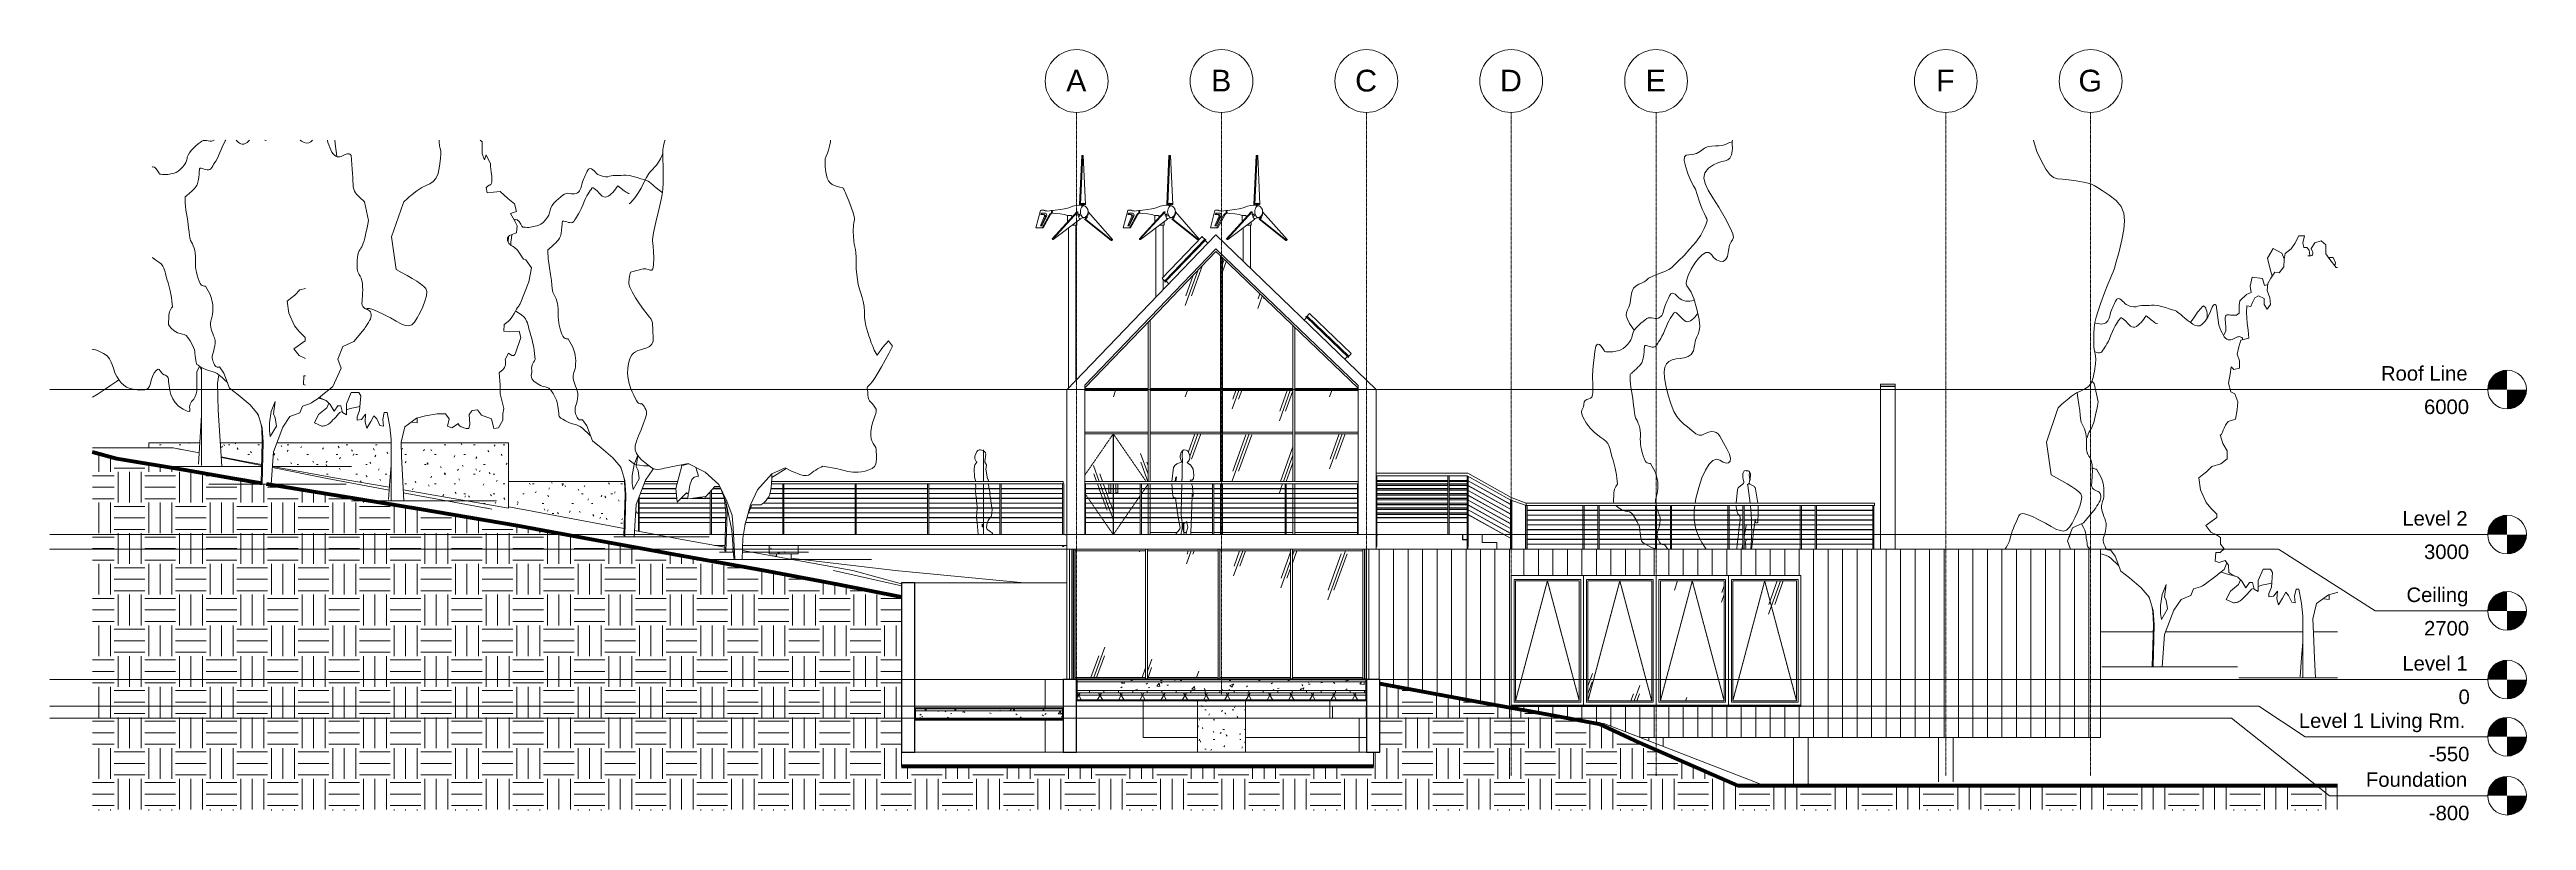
# Model space of a CAD drawing. Header units: millimetres. Extents: x -24070 to 93572, y -3360 to 13033.
# Drawn here: x -24070 to 27228, y -2915 to 13033 of the extents above; entities that cross this region are included whole.
import ezdxf

# ---------------------------------------------------------------- set-up
doc = ezdxf.new("R2010")
doc.units = ezdxf.units.MM
doc.linetypes.add('Dash - Tight', pattern=[4.5, 3, -1.5])
doc.linetypes.add('Grid Line', pattern=[22.225, 12.7, -3.175, 3.175, -3.175])
for name, color, linetype, lineweight in [('A-DETL-GENF', 92, 'Continuous', 9), ('A-DOOR', 31, 'Continuous', 9), ('A-DOOR-FRAM', 31, 'Continuous', 9), ('A-FLOR', 192, 'Continuous', 9), ('A-FLOR-HRAL', 11, 'Continuous', 9), ('A-FLOR-LEVL', 51, 'Continuous', 9), ('A-FLOR-MCUT', 51, 'Continuous', 9), ('A-FLOR-PATT', 8, 'Continuous', 35), ('A-GENM', 13, 'Continuous', 9), ('A-GLAZ', 151, 'Continuous', 9), ('A-GLAZ-CURT', 52, 'Continuous', 9), ('A-GLAZ-CWMG', 51, 'Continuous', 9), ('A-WALL', 113, 'Continuous', 9), ('A-WALL-PATT', 111, 'Continuous', 9), ('C-BLDG-PADS', 91, 'Continuous', 9), ('C-TOPO', 7, 'Continuous', 9), ('I-WALL', 2, 'Continuous', 9), ('L-PLNT', 71, 'Continuous', 9), ('L-SITE', 91, 'Continuous', 9), ('L-SITE-WALL', 31, 'Continuous', 9), ('S-COLS', 52, 'Continuous', 9), ('S-FNDN', 32, 'Continuous', 9), ('S-GRID', 1, 'Continuous', 9), ('S-GRID-IDEN', 1, 'Continuous', 9), ('S-STRS', 31, 'Continuous', 9)]:
    doc.layers.add(name, color=color, linetype=linetype, lineweight=lineweight)
doc.styles.add('Arial', font='arial.ttf', dxfattribs={"height": 300})
doc.styles.add('Arial_1', font='arial.ttf', dxfattribs={"height": 450})
pattern_1 = [(0, (765.8, 1200), (635, 635), [635, -635]), (0, (765.8, 1438.1), (635, 635), [635, -635]), (0, (765.8, 1676.25), (635, 635), [635, -635]), (90, (845.15, 1755.6), (-635, 635), [635, -635]), (90, (1083.3, 1755.6), (-635, 635), [635, -635]), (90, (1321.4, 1755.6), (-635, 635), [635, -635])]
pattern_2 = [(110, (-2046.4, 3500), (973.9, 248.05), [800, -2500]), (110, (-2038.4, 3300), (973.9, 248.05), [1200, -2100]), (110, (-2168.4, 3500), (973.9, 248.05), [800, -2500])]
pattern_3 = [(0, (765.78, 1200), (812.8, 203.2), [33.528, -576.072, 33.528, -576.072, -3251.2]), (0, (765.78, 1200), (812.8, 203.2), [-1219.2, 33.528, -1185.672, 33.528, -576.072, -1422.4]), (0, (765.78, 1200), (812.8, 203.2), [-3048, 33.528, -372.872, 33.528, -982.472]), (120, (1070.58, 1301.6), (-582.3764, 602.3054), [33.528, -576.072, 33.528, -576.072, -3251.2]), (120, (1070.58, 1301.6), (-582.3764, 602.3054), [-1219.2, 33.528, -1185.672, 33.528, -576.072, -1422.4]), (120, (1070.58, 1301.6), (-582.3764, 602.3054), [-3048, 33.528, -372.872, 33.528, -982.472]), (240, (1172.18, 1708), (-230.4236, -805.5054), [33.528, -576.072, 33.528, -576.072, -3251.2]), (240, (1172.18, 1708), (-230.4236, -805.5054), [-1219.2, 33.528, -1185.672, 33.528, -576.072, -1422.4]), (240, (1172.18, 1708), (-230.4236, -805.5054), [-3048, 33.528, -372.872, 33.528, -982.472])]
pattern_4 = [(50, (765.8, 1200), (728.737, -63.756), [76.2, -838.2]), (355, (765.8, 1200), (-140.97, 764.23), [60.96, -670.56]), (100.451, (826.5, 1194.7), (587.77, 700.47), [64.76, -712.36]), (46.184, (765.8, 1403.2), (1084.32, -168.17), [114.3, -1257.3]), (96.636, (856.1, 1389.2), (949.61, 989.71), [97.14, -1068.54]), (351.184, (765.8, 1403.2), (949.62, 989.7), [91.44, -1005.84]), (21, (867.4, 1352.4), (606.46, -409.06), [76.2, -838.2]), (326, (867.4, 1352.4), (247.21, 736.75), [60.96, -670.56]), (71.451, (917.9, 1318.3), (853.67, 327.685), [64.76, -712.36]), (37.5, (765.78, 1200), (12.355, 338.22), [33.528, -628.904, 33.528, -647.192, -673.1]), (37.5, (765.78, 1200), (12.355, 338.22), [-1343.152, 33.528, -639.572]), (7.5, (765.78, 1200), (267.279, 400.722), [33.528, -354.584, 33.528, -613.664, -256.54]), (7.5, (765.78, 1200), (267.279, 400.722), [-1035.304, 33.528, -223.012]), (327.5, (539.2, 1200), (542.363, -22.915), [33.528, -220.472, 33.528, -758.952, -1051.56]), (327.5, (539.2, 1200), (542.363, -22.915), [-1046.48, 33.53, -1018.03]), (317.5, (437.6, 1200), (592.517, 101.707), [33.528, -296.672, 33.528, -492.76, -746.76]), (317.5, (437.6, 1200), (592.517, 101.707), [-856.49, 33.53, -713.23])]

msp = doc.modelspace()

# ---------------------------------------------------------------- texts
at = {"layer": 'A-FLOR-LEVL', "char_height": 300, "attachment_point": 1, "style": 'Arial'}
for s, insert, width in [('Roof Line', (24215, 6484), 2212.66), ('6000', (25107, 5793), 1154.43), ('Level 2', (24658, 3484), 1675.53), ('3000', (25107, 2793), 1154.43), ('Ceiling', (24744, 1903), 1571.31), ('2700', (25107, 1211), 1154.43), ('Level 1', (24658, 484), 1675.53), ('0', (25822, -207), 288.61), ('Level 1 Living Rm.', (22515, -701), 4272.99), ('-550', (25207, -1392), 1034.18), ('Foundation', (23904, -1919), 2589.45), ('-800', (25207, -2611), 1034.18)]:
    msp.add_mtext(s, dxfattribs=dict(at, insert=insert, width=width))
at = {"layer": 'S-GRID-IDEN', "char_height": 450, "attachment_point": 1, "style": 'Arial_1'}
for s, insert, width in [('A', (-3014, 12616), 513.08), ('B', (-14, 12616), 513.08), ('C', (2970, 12616), 553.16), ('D', (5970, 12616), 553.16), ('E', (8986, 12616), 513.08), ('F', (15003, 12616), 473), ('G', (17950, 12616), 601.27)]:
    msp.add_mtext(s, dxfattribs=dict(at, insert=insert, width=width))

# ---------------------------------------------------------------- blocks, each defined once
blk = doc.blocks.new('FP_1-West')
at = {"layer": 'S-COLS'}
for p, q in [((363, -438), (356, -425)), ((584, -426), (605, -426)), ((702, -1500), (702, -425)), ((214, -649), (205, -663)), ((222, -634), (214, -649)), ((283, -701), (274, -687)), ((291, -716), (283, -701)), ((425, -629), (455, -629)), ((476, -574), (469, -589)), ((483, -560), (476, -574)), ((531, -776), (525, -761)), ((537, -790), (531, -776)), ((681, -629), (690, -629)), ((701, -602), (700, -616)), ((700, -1026), (700, -1012)), ((702, -587), (701, -602)), ((229, -1035), (263, -1035)), ((261, -1380), (252, -1394)), ((269, -1365), (261, -1380)), ((309, -1155), (301, -1140)), ((318, -1169), (309, -1155)), ((587, -1129), (581, -1144)), ((584, -1238), (605, -1238)), ((592, -1115), (587, -1129)), ((630, -1407), (626, -1422)), ((634, -1392), (630, -1407)), ((681, -1035), (690, -1035)), ((688, -1304), (686, -1289)), ((690, -1318), (688, -1304)), ((701, -1041), (700, -1026))]:
    blk.add_line(p, q, dxfattribs=at)
blk = doc.blocks.new('FP_2-West')
at = {"layer": 'S-COLS'}
for p, q in [((-300, -426), (-298, -426)), ((-298, -478), (-299, -464)), ((-298, -425), (-298, -1500)), ((-298, -493), (-298, -478)), ((-113, -445), (-120, -460)), ((-107, -431), (-113, -445)), ((-280, -973), (-282, -988)), ((-277, -959), (-280, -973)), ((-259, -832), (-244, -832)), ((-205, -553), (-210, -538)), ((-201, -567), (-205, -553)), ((-189, -1006), (-194, -992)), ((-184, -1021), (-189, -1006)), ((-143, -629), (-117, -629)), ((-52, -723), (-59, -738)), ((-45, -709), (-52, -723)), ((29, -832), (61, -832)), ((-300, -1238), (-298, -1238)), ((-254, -1251), (-257, -1265)), ((-250, -1236), (-254, -1251)), ((-231, -1284), (-235, -1269)), ((-227, -1298), (-231, -1284)), ((-143, -1442), (-117, -1442)), ((-10, -1454), (-18, -1469)), ((-3, -1440), (-10, -1454)), ((35, -1080), (27, -1066)), ((29, -1238), (61, -1238)), ((43, -1095), (35, -1080)), ((186, -1102), (178, -1117)), ((195, -1088), (186, -1102))]:
    blk.add_line(p, q, dxfattribs=at)
blk = doc.blocks.new('M_Concrete-Round-Column with Drop Caps - M_1000-469411-West')
at = {"layer": 'S-COLS'}
for name in ['FP_2-West', 'FP_1-West']:
    blk.add_blockref(name, (0, 0), dxfattribs=at)
blk = doc.blocks.new('M_Wind Power Generator - 9 Meters High-397393-West')
at = {"layer": 'L-SITE'}
for p, q in [((-2739, 9828), (-2693, 10841)), ((-2673, 10841), (-2719, 9828)), ((-2693, 10841), (-2673, 10841)), ((-2662, 10841), (-2673, 10841)), ((-2616, 9828), (-2662, 10841)), ((-2739, 9828), (-2719, 9828)), ((-2698, 9809), (-2698, 9849)), ((-2677, 9859), (-2677, 9805)), ((-2669, 9807), (-2633, 9798)), ((-2658, 9805), (-2658, 9859)), ((-2636, 9828), (-2616, 9828)), ((-3548, 9705), (-3642, 9348)), ((-3642, 9348), (-3512, 9348)), ((-3549, 9387), (-3467, 9572)), ((-3521, 9387), (-3549, 9387)), ((-3542, 9622), (-3534, 9647)), ((-3490, 9622), (-3542, 9622)), ((-3534, 9647), (-3446, 9647)), ((-3508, 9712), (-3531, 9712)), ((-3444, 9572), (-3526, 9387)), ((-3420, 9589), (-3521, 9387)), ((-3511, 9647), (-3519, 9622)), ((-3512, 9348), (-3367, 9607)), ((-3512, 9348), (-3489, 9348)), ((-3471, 9708), (-3494, 9708)), ((-3467, 9622), (-3490, 9622)), ((-3344, 9607), (-3489, 9348)), ((-3367, 9607), (-3344, 9607)), ((-3316, 9701), (-3285, 9707)), ((-3316, 9655), (-3316, 9701)), ((-3316, 9655), (-3285, 9649)), ((-3306, 9119), (-2795, 9679)), ((-3288, 9649), (-3291, 9650)), ((-3290, 9706), (-3287, 9706)), ((-2774, 9679), (-3286, 9119)), ((-3281, 9103), (-2724, 9527)), ((-3048, 9618), (-2984, 9601)), ((-2986, 9602), (-2986, 9470)), ((-2985, 9602), (-2948, 9602)), ((-2967, 9342), (-2967, 6030)), ((-2948, 9602), (-2913, 9602)), ((-2796, 9398), (-2893, 9398)), ((-2814, 6188), (-2814, 9398)), ((-2795, 9679), (-2774, 9679)), ((-2795, 9398), (-2795, 9472)), ((-2772, 9618), (-2762, 9628)), ((-2739, 9630), (-2770, 9602)), ((-2761, 9574), (-2730, 9602)), ((-2081, 9086), (-2633, 9525)), ((-2633, 9525), (-2613, 9525)), ((-2613, 9525), (-2061, 9086)), ((-2596, 9571), (-2604, 9579)), ((-2596, 9571), (-2575, 9571)), ((-2594, 9589), (-2575, 9571)), ((-2566, 9599), (-2578, 9611)), ((-2055, 9101), (-2561, 9676)), ((-3301, 9103), (-3306, 9119)), ((-3306, 9119), (-3286, 9119)), ((-3301, 9103), (-3281, 9103)), ((-3286, 9119), (-3281, 9103)), ((-2081, 9086), (-2061, 9086)), ((-2061, 9086), (-2055, 9101))]:
    blk.add_line(p, q, dxfattribs=at)
at = {"layer": 'L-SITE', "flags": 128}
for points in [[(-3048, 9737), (-2960, 9762), (-2876, 9791), (-2808, 9808), (-2755, 9814), (-2740, 9814)], [(-2679, 9809), (-2726, 9814), (-2740, 9814)], [(-2618, 9790), (-2613, 9786), (-2608, 9782), (-2603, 9777), (-2598, 9773), (-2594, 9768), (-2591, 9764), (-2587, 9760), (-2584, 9755), (-2581, 9751), (-2579, 9747), (-2577, 9743), (-2575, 9739), (-2573, 9735), (-2571, 9731), (-2569, 9727), (-2568, 9723), (-2567, 9720), (-2566, 9716), (-2565, 9712), (-2564, 9709), (-2563, 9705), (-2562, 9702), (-2562, 9699), (-2561, 9695), (-2561, 9692), (-2561, 9688), (-2560, 9685), (-2560, 9682), (-2560, 9678), (-2560, 9675), (-2560, 9672), (-2561, 9668), (-2561, 9665), (-2561, 9662), (-2562, 9658), (-2562, 9655), (-2563, 9651), (-2564, 9648), (-2564, 9644), (-2565, 9641), (-2566, 9637), (-2568, 9634), (-2569, 9630), (-2570, 9626), (-2572, 9622), (-2574, 9618), (-2576, 9614), (-2578, 9610), (-2580, 9606), (-2583, 9602), (-2586, 9597), (-2589, 9593), (-2593, 9589), (-2597, 9584), (-2601, 9580), (-2606, 9576), (-2611, 9571), (-2616, 9567), (-2618, 9565)], [(-3048, 9737), (-3139, 9723), (-3240, 9711), (-3286, 9707)], [(-3048, 9618), (-3139, 9633), (-3240, 9644), (-3286, 9649)], [(-2739, 9541), (-2691, 9544), (-2646, 9554), (-2633, 9558)]]:
    blk.add_lwpolyline(points, dxfattribs=at)
at = {"layer": 'L-SITE'}
for centre, major_axis, ratio, start_param, end_param in [((-2647, 9678), (0, 122), 0.602411, 0, 3.141593), ((-2662, 9712), (0, 149), 0.602411, 0.167659, 0.683329), ((-2668, 9678), (0, 128), 0.602411, 0, 0.126275), ((-2668, 9678), (0, 128), 0.602411, 6.15691, 6.283185), ((-2673, 9712), (0, 149), 0.602411, 5.599857, 6.115527), ((-2693, 9712), (0, 149), 0.602411, 5.599857, 5.878824), ((-2647, 9678), (0, 122), 0.602411, 5.654867, 6.283185), ((-3490, 9588), (0, 33.6), 0.798186, 4.206243, 6.283185), ((-3467, 9588), (0, 33.6), 0.798186, 4.206243, 6.283185), ((-3446, 9609), (0, 38.1), 0.798186, 4.153884, 6.283185), ((-3285, 9678), (0, 29), 0.602411, 0.349066, 3.141593), ((-3285, 9678), (0, 29), 0.602411, 0, 0.339979), ((-2683, 9654), (0, 154), 0.602411, 1.405315, 1.914491), ((-2688, 9669), (0, 154), 0.602411, 2.239393, 2.748568), ((-2668, 9678), (0, 128), 0.602411, 1.950667, 2.203217), ((-2647, 9678), (0, 122), 0.602411, 3.141593, 3.758666), ((-2667, 9668), (0, 154), 0.602411, 3.517164, 4.026339), ((-2647, 9668), (0, 154), 0.602411, 3.517164, 4.026339), ((-2652, 9653), (0, 154), 0.602411, 4.351241, 4.860417)]:
    blk.add_ellipse(centre, major_axis=major_axis, ratio=ratio, start_param=start_param, end_param=end_param, dxfattribs=at)
for points in [[(-2677, 9805), (-2681, 9806), (-2687, 9807), (-2694, 9808), (-2698, 9809)], [(-3494, 9708), (-3530, 9714), (-3548, 9714), (-3548, 9705)], [(-3511, 9712), (-3502, 9713), (-3489, 9711), (-3471, 9708)], [(-3316, 9701), (-3379, 9687), (-3439, 9690), (-3494, 9708)], [(-3471, 9708), (-3453, 9702), (-3434, 9698), (-3414, 9695)], [(-3367, 9607), (-3356, 9622), (-3344, 9642), (-3316, 9655)], [(-3300, 9652), (-3323, 9639), (-3334, 9621), (-3344, 9607)], [(-2762, 9628), (-2758, 9629), (-2750, 9629), (-2743, 9630), (-2739, 9630)]]:
    blk.add_open_spline(points, degree=3, dxfattribs=at)
blk.add_open_spline([(-2913, 9602), (-2909, 9598), (-2901, 9592), (-2892, 9585), (-2886, 9581), (-2885, 9580)], degree=3, knots=[-1, -1, -1, -1, -0.875, -0.75, -0.7141416, -0.7141416, -0.7141416, -0.7141416], dxfattribs=at)
blk = doc.blocks.new('M_Wind Power Generator - 9 Meters High-V3-West')
at = {"layer": 'L-SITE'}
for p, q in [((-932, 9828), (-886, 10841)), ((-866, 10841), (-912, 9828)), ((-886, 10841), (-866, 10841)), ((-855, 10841), (-866, 10841)), ((-809, 9828), (-855, 10841)), ((-932, 9828), (-912, 9828)), ((-890, 9809), (-890, 9849)), ((-870, 9859), (-870, 9805)), ((-862, 9807), (-826, 9798)), ((-851, 9805), (-851, 9859)), ((-829, 9828), (-809, 9828)), ((-1741, 9705), (-1835, 9348)), ((-1835, 9348), (-1705, 9348)), ((-1741, 9387), (-1660, 9572)), ((-1713, 9387), (-1741, 9387)), ((-1735, 9622), (-1727, 9647)), ((-1683, 9622), (-1735, 9622)), ((-1727, 9647), (-1639, 9647)), ((-1701, 9712), (-1724, 9712)), ((-1637, 9572), (-1718, 9387)), ((-1613, 9589), (-1713, 9387)), ((-1704, 9647), (-1712, 9622)), ((-1705, 9348), (-1560, 9607)), ((-1705, 9348), (-1682, 9348)), ((-1664, 9708), (-1687, 9708)), ((-1660, 9622), (-1683, 9622)), ((-1537, 9607), (-1682, 9348)), ((-1560, 9607), (-1537, 9607)), ((-1509, 9701), (-1477, 9707)), ((-1509, 9655), (-1509, 9701)), ((-1509, 9655), (-1477, 9649)), ((-1499, 9119), (-987, 9679)), ((-1483, 9706), (-1480, 9706)), ((-1480, 9649), (-1483, 9650)), ((-967, 9679), (-1479, 9119)), ((-1473, 9103), (-916, 9527)), ((-1241, 9618), (-1177, 9601)), ((-1179, 9602), (-1179, 9470)), ((-1178, 9602), (-1141, 9602)), ((-1160, 9342), (-1160, 7909)), ((-1141, 9602), (-1106, 9602)), ((-989, 9398), (-1085, 9398)), ((-1007, 8323), (-1007, 9398)), ((-988, 9398), (-988, 9472)), ((-987, 9679), (-967, 9679)), ((-965, 9618), (-954, 9628)), ((-932, 9630), (-963, 9602)), ((-954, 9574), (-922, 9602)), ((-274, 9086), (-826, 9525)), ((-826, 9525), (-806, 9525)), ((-806, 9525), (-265, 9095)), ((-788, 9571), (-797, 9579)), ((-788, 9571), (-768, 9571)), ((-787, 9589), (-768, 9571)), ((-758, 9599), (-771, 9611)), ((-253, 9107), (-753, 9676)), ((-1494, 9103), (-1499, 9119)), ((-1499, 9119), (-1479, 9119)), ((-1494, 9103), (-1473, 9103)), ((-1479, 9119), (-1473, 9103)), ((-1007, 8067), (-1007, 8281))]:
    blk.add_line(p, q, dxfattribs=at)
at = {"layer": 'L-SITE', "flags": 128}
for points in [[(-1241, 9737), (-1153, 9762), (-1068, 9791), (-1001, 9808), (-948, 9814), (-932, 9814)], [(-872, 9809), (-919, 9814), (-932, 9814)], [(-811, 9790), (-806, 9786), (-800, 9782), (-795, 9777), (-791, 9773), (-787, 9768), (-783, 9764), (-780, 9760), (-777, 9755), (-774, 9751), (-772, 9747), (-769, 9743), (-767, 9739), (-765, 9735), (-764, 9731), (-762, 9727), (-761, 9723), (-760, 9720), (-758, 9716), (-757, 9712), (-757, 9709), (-756, 9705), (-755, 9702), (-755, 9699), (-754, 9695), (-754, 9692), (-753, 9688), (-753, 9685), (-753, 9682), (-753, 9678), (-753, 9675), (-753, 9672), (-753, 9668), (-754, 9665), (-754, 9662), (-754, 9658), (-755, 9655), (-756, 9651), (-756, 9648), (-757, 9644), (-758, 9641), (-759, 9637), (-760, 9634), (-762, 9630), (-763, 9626), (-765, 9622), (-767, 9618), (-769, 9614), (-771, 9610), (-773, 9606), (-776, 9602), (-779, 9597), (-782, 9593), (-786, 9589), (-790, 9584), (-794, 9580), (-798, 9576), (-804, 9571), (-809, 9567), (-811, 9565)], [(-1241, 9737), (-1332, 9723), (-1432, 9711), (-1478, 9707)], [(-1241, 9618), (-1332, 9633), (-1432, 9644), (-1478, 9649)], [(-932, 9541), (-884, 9544), (-838, 9554), (-826, 9558)]]:
    blk.add_lwpolyline(points, dxfattribs=at)
at = {"layer": 'L-SITE'}
for centre, major_axis, ratio, start_param, end_param in [((-840, 9678), (0, 122), 0.602411, 0, 3.141593), ((-855, 9712), (0, 149), 0.602411, 0.167659, 0.683329), ((-860, 9678), (0, 128), 0.602411, 0, 0.126275), ((-860, 9678), (0, 128), 0.602411, 6.15691, 6.283185), ((-866, 9712), (0, 149), 0.602411, 5.599857, 6.115527), ((-886, 9712), (0, 149), 0.602411, 5.599857, 5.878824), ((-840, 9678), (0, 122), 0.602411, 5.654867, 6.283185), ((-1683, 9588), (0, 33.6), 0.798186, 4.206243, 6.283185), ((-1660, 9588), (0, 33.6), 0.798186, 4.206243, 6.283185), ((-1639, 9609), (0, 38.1), 0.798186, 4.153884, 6.283185), ((-1477, 9678), (0, 29), 0.602411, 0, 3.141593), ((-876, 9654), (0, 154), 0.602411, 1.405315, 1.914491), ((-881, 9669), (0, 154), 0.602411, 2.239393, 2.748568), ((-860, 9678), (0, 128), 0.602411, 1.950667, 2.203217), ((-840, 9678), (0, 122), 0.602411, 3.141593, 3.758666), ((-860, 9668), (0, 154), 0.602411, 3.517164, 4.026339), ((-840, 9668), (0, 154), 0.602411, 3.517164, 4.026339), ((-845, 9653), (0, 154), 0.602411, 4.351241, 4.860417)]:
    blk.add_ellipse(centre, major_axis=major_axis, ratio=ratio, start_param=start_param, end_param=end_param, dxfattribs=at)
for points in [[(-870, 9805), (-873, 9806), (-880, 9807), (-887, 9808), (-890, 9809)], [(-1687, 9708), (-1723, 9714), (-1741, 9714), (-1741, 9705)], [(-1704, 9712), (-1695, 9713), (-1682, 9711), (-1664, 9708)], [(-1509, 9701), (-1572, 9687), (-1631, 9690), (-1687, 9708)], [(-1664, 9708), (-1645, 9702), (-1627, 9698), (-1607, 9695)], [(-1560, 9607), (-1549, 9622), (-1537, 9642), (-1509, 9655)], [(-1492, 9652), (-1516, 9639), (-1527, 9621), (-1537, 9607)], [(-954, 9628), (-951, 9629), (-943, 9629), (-936, 9630), (-932, 9630)]]:
    blk.add_open_spline(points, degree=3, dxfattribs=at)
blk.add_open_spline([(-1106, 9602), (-1102, 9598), (-1094, 9592), (-1084, 9585), (-1079, 9581), (-1078, 9580)], degree=3, knots=[-1, -1, -1, -1, -0.875, -0.75, -0.7141416, -0.7141416, -0.7141416, -0.7141416], dxfattribs=at)
blk = doc.blocks.new('Single Window - Standard-850328-West')
at = {"layer": 'A-GLAZ'}
for p, q in [((3434, 3000), (3404, 3006)), ((3404, 3004), (3432, 2998)), ((3432, 2998), (3432, 2990)), ((3432, 2990), (3434, 2990)), ((3434, 2990), (3434, 3000))]:
    blk.add_line(p, q, dxfattribs=at)
blk = doc.blocks.new('Single Window - Standard-818875-West')
at = {"layer": 'A-GLAZ'}
for p, q in [((-3000, 3006), (-3030, 3000)), ((-3030, 3000), (-3030, 2990)), ((-3030, 2990), (-3028, 2990)), ((-3028, 2998), (-3000, 3004)), ((-3028, 2990), (-3028, 2998))]:
    blk.add_line(p, q, dxfattribs=at)
blk = doc.blocks.new('Curtain Wall Dbl Glass - Curtain Wall Dbl Glass-910875-West')
at = {"layer": 'A-DOOR'}
h = blk.add_hatch(dxfattribs=at)
h.set_pattern_fill('FP_2', color=256, style=0, pattern_type=2)
h.set_pattern_definition(pattern_2)
h.paths.add_polyline_path([(-2110, 3000), (-2040, 3000), (-2040, 3248), (-2615, 3248), (-2615, 3000), (-2473, 3000)], flags=0)
h.paths.add_polyline_path([(-2615, 3252), (-2040, 3252), (-2040, 3348), (-2615, 3348)], flags=0)
h.paths.add_polyline_path([(-2564, 3352), (-2040, 3352), (-2040, 3448), (-2615, 3448), (-2615, 3352)], flags=0)
h.paths.add_polyline_path([(-2040, 3452), (-2040, 3548), (-2615, 3548), (-2615, 3452), (-2110, 3452)], flags=0)
h.paths.add_polyline_path([(-2473, 3552), (-2040, 3552), (-2040, 3648), (-2615, 3648), (-2615, 3552)], flags=0)
h.paths.add_polyline_path([(-2110, 3652), (-2040, 3652), (-2040, 3748), (-2615, 3748), (-2615, 3652), (-2473, 3652)], flags=0)
h.paths.add_polyline_path([(-2473, 3752), (-2040, 3752), (-2040, 3848), (-2615, 3848), (-2615, 3752)], flags=0)
h.paths.add_polyline_path([(-2615, 3852), (-2040, 3852), (-2040, 3948), (-2089, 3948), (-2089, 3864), (-2134, 3864), (-2134, 3948), (-2615, 3948), (-2615, 3898)], flags=0)
h.paths.add_polyline_path([(-2473, 3952), (-2134, 3952), (-2134, 4050), (-2615, 4050), (-2615, 3952)], flags=0)
h.paths.add_polyline_path([(-2089, 3952), (-2040, 3952), (-2040, 4050), (-2089, 4050), (-2089, 4007)], flags=0)
h.paths.add_polyline_path([(-2627, 4100), (-2040, 4100), (-2040, 5080), (-2627, 5080), (-2627, 4223)], flags=0)
h = blk.add_hatch(dxfattribs=at)
h.set_pattern_fill('FP_2', color=256, style=0, pattern_type=2)
h.set_pattern_definition(pattern_2)
h.paths.add_polyline_path([(-2037, 3000), (-1482, 3000), (-1482, 3248), (-2037, 3248), (-2037, 3140)], flags=0)
h.paths.add_polyline_path([(-1383, 3000), (-1318, 3000), (-1318, 3248), (-1457, 3248), (-1457, 3000)], flags=0)
h.paths.add_polyline_path([(-1383, 3252), (-1318, 3252), (-1318, 3348), (-1457, 3348), (-1457, 3252)], flags=0)
h.paths.add_polyline_path([(-1482, 3252), (-1482, 3348), (-2037, 3348), (-2037, 3252), (-1565, 3252)], flags=0)
h.paths.add_polyline_path([(-1482, 3352), (-1482, 3448), (-2037, 3448), (-2037, 3352), (-1565, 3352)], flags=0)
h.paths.add_polyline_path([(-1383, 3352), (-1318, 3352), (-1318, 3448), (-1457, 3448), (-1457, 3352)], flags=0)
h.paths.add_polyline_path([(-1747, 3452), (-1482, 3452), (-1482, 3548), (-2037, 3548), (-2037, 3452), (-1928, 3452)], flags=0)
h.paths.add_polyline_path([(-1457, 3452), (-1318, 3452), (-1318, 3548), (-1457, 3548), (-1457, 3465)], flags=0)
h.paths.add_polyline_path([(-1482, 3552), (-1482, 3648), (-2037, 3648), (-2037, 3552), (-1565, 3552)], flags=0)
h.paths.add_polyline_path([(-1318, 3552), (-1318, 3648), (-1457, 3648), (-1457, 3552), (-1383, 3552)], flags=0)
h.paths.add_polyline_path([(-1383, 3652), (-1318, 3652), (-1318, 3748), (-1457, 3748), (-1457, 3652)], flags=0)
h.paths.add_polyline_path([(-1928, 3652), (-1482, 3652), (-1482, 3748), (-2037, 3748), (-2037, 3652)], flags=0)
h.paths.add_polyline_path([(-2037, 3752), (-1482, 3752), (-1482, 3848), (-2037, 3848), (-2037, 3790)], flags=0)
h.paths.add_polyline_path([(-1318, 3752), (-1318, 3848), (-1457, 3848), (-1457, 3752), (-1383, 3752)], flags=0)
h.paths.add_polyline_path([(-1747, 3852), (-1482, 3852), (-1482, 3948), (-1943, 3948), (-1943, 3864), (-1988, 3864), (-1988, 3948), (-2037, 3948), (-2037, 3852), (-1928, 3852)], flags=0)
h.paths.add_polyline_path([(-1318, 3852), (-1318, 3948), (-1457, 3948), (-1457, 3852), (-1383, 3852)], flags=0)
h.paths.add_polyline_path([(-1928, 3952), (-1482, 3952), (-1482, 4050), (-1943, 4050), (-1943, 3952)], flags=0)
h.paths.add_polyline_path([(-1457, 3952), (-1318, 3952), (-1318, 4050), (-1457, 4050), (-1457, 4007)], flags=0)
h.paths.add_polyline_path([(-2037, 3952), (-1988, 3952), (-1988, 4050), (-2037, 4050), (-2037, 4007)], flags=0)
h.paths.add_polyline_path([(-2037, 4100), (-1318, 4100), (-1318, 5080), (-2037, 5080), (-2037, 4223)], flags=0)
at = {"layer": 'A-DOOR', "linetype": 'Dash - Tight'}
for p, q in [((-2627, 4230), (-2040, 5080)), ((-2037, 5080), (-1360, 4100)), ((-2559, 3751), (-2615, 3832)), ((-2490, 3651), (-2557, 3749)), ((-2421, 3551), (-2488, 3649)), ((-1589, 3649), (-1656, 3551)), ((-1520, 3749), (-1587, 3651)), ((-1482, 3803), (-1518, 3751)), ((-1450, 3849), (-1457, 3840)), ((-1381, 3949), (-1449, 3851)), ((-1318, 4040), (-1380, 3951)), ((-1325, 4050), (-1318, 4040)), ((-2352, 3451), (-2419, 3549)), ((-2283, 3351), (-2350, 3449)), ((-2213, 3251), (-2281, 3349)), ((-2040, 3000), (-2212, 3249)), ((-1866, 3248), (-2037, 3000)), ((-1796, 3349), (-1864, 3251)), ((-1727, 3449), (-1795, 3351)), ((-1658, 3549), (-1725, 3451))]:
    blk.add_line(p, q, dxfattribs=at)
at = {"layer": 'A-DOOR'}
for p, q in [((-2040, 5080), (-2627, 5080)), ((-2040, 4100), (-2040, 5080)), ((-2037, 5080), (-2037, 4100)), ((-1318, 5080), (-2037, 5080)), ((-1318, 4100), (-1318, 5080)), ((-2040, 3951), (-2040, 4050)), ((-2040, 3851), (-2040, 3949)), ((-2040, 3751), (-2040, 3849)), ((-2040, 3651), (-2040, 3749)), ((-2040, 3551), (-2040, 3649)), ((-2037, 4050), (-2037, 3951)), ((-2037, 3949), (-2037, 3851)), ((-2037, 3849), (-2037, 3751)), ((-2037, 3749), (-2037, 3651)), ((-2037, 3649), (-2037, 3551)), ((-1318, 3951), (-1318, 4050)), ((-1318, 3851), (-1318, 3949)), ((-1318, 3751), (-1318, 3849)), ((-1318, 3651), (-1318, 3749)), ((-1318, 3551), (-1318, 3649)), ((-2040, 3451), (-2040, 3549)), ((-2040, 3351), (-2040, 3449)), ((-2040, 3251), (-2040, 3349)), ((-2040, 3000), (-2040, 3248)), ((-2037, 3549), (-2037, 3451)), ((-2037, 3449), (-2037, 3351)), ((-2037, 3349), (-2037, 3251)), ((-2037, 3248), (-2037, 3000)), ((-1318, 3451), (-1318, 3549)), ((-1318, 3351), (-1318, 3449)), ((-1318, 3251), (-1318, 3349)), ((-1318, 3000), (-1318, 3248))]:
    blk.add_line(p, q, dxfattribs=at)
at = {"layer": 'A-DOOR-FRAM'}
for p, q in [((-2134, 4050), (-2134, 3951)), ((-2134, 3949), (-2134, 3864)), ((-2089, 3864), (-2134, 3864)), ((-2089, 3951), (-2089, 4050)), ((-2089, 3864), (-2089, 3949)), ((-1988, 3951), (-1988, 4050)), ((-1988, 3864), (-1988, 3949)), ((-1943, 3864), (-1988, 3864)), ((-1943, 4050), (-1943, 3951)), ((-1943, 3949), (-1943, 3864))]:
    blk.add_line(p, q, dxfattribs=at)
blk = doc.blocks.new('System Panel - Glazed-909764-West')
at = {"layer": 'A-GLAZ-CURT'}
h = blk.add_hatch(dxfattribs=at)
h.set_pattern_fill('FP_3', color=256, style=0, pattern_type=2)
h.set_pattern_definition([(70, (-540.4, 4560), (-973.9, 248.05), [800, -2500]), (70, (-548.4, 4360), (-973.9, 248.05), [1200, -2100]), (70, (-418.4, 4560), (-973.9, 248.05), [800, -2500])])
h.paths.add_polyline_path([(-1278, 3040), (-722, 3040), (-672, 3097), (-659, 3118), (-655, 3140), (-676, 3248), (-1278, 3248), (-1278, 3140)], flags=0)
h.paths.add_polyline_path([(182, 3040), (182, 3248), (43, 3248), (43, 3040), (69, 3040)], flags=0)
h.paths.add_polyline_path([(-529, 3040), (-527, 3040), (-496, 3153), (-512, 3248), (-542, 3248), (-549, 3243), (-578, 3227), (-581, 3052), (-579, 3040), (-573, 3040)], flags=0)
h.paths.add_polyline_path([(-430, 3040), (18, 3040), (18, 3248), (-423, 3248), (-427, 3140)], flags=0)
h.paths.add_polyline_path([(-517, 3252), (-513, 3252), (-517, 3272), (-521, 3264), (-536, 3252), (-521, 3252)], flags=0)
h.paths.add_polyline_path([(-721, 3252), (-676, 3252), (-682, 3281), (-692, 3348), (-1278, 3348), (-1278, 3252), (-748, 3252)], flags=0)
h.paths.add_polyline_path([(43, 3252), (182, 3252), (182, 3348), (43, 3348)], flags=0)
h.paths.add_polyline_path([(-112, 3252), (18, 3252), (18, 3348), (-419, 3348), (-423, 3252), (-294, 3252)], flags=0)
h.paths.add_polyline_path([(-402, 3352), (18, 3352), (18, 3448), (-416, 3448), (-419, 3352)], flags=0)
h.paths.add_polyline_path([(-1278, 3352), (-692, 3352), (-707, 3448), (-1278, 3448), (-1278, 3356)], flags=0)
h.paths.add_polyline_path([(43, 3352), (182, 3352), (182, 3448), (43, 3448), (43, 3356)], flags=0)
h.paths.add_polyline_path([(-707, 3452), (-722, 3548), (-1278, 3548), (-1278, 3452), (-714, 3452)], flags=0)
h.paths.add_polyline_path([(-112, 3452), (18, 3452), (18, 3548), (-412, 3548), (-416, 3452), (-294, 3452)], flags=0)
h.paths.add_polyline_path([(43, 3452), (182, 3452), (182, 3548), (43, 3548), (43, 3465)], flags=0)
h.paths.add_polyline_path([(-762, 3552), (-722, 3552), (-737, 3648), (-1278, 3648), (-1278, 3552), (-839, 3552)], flags=0)
h.paths.add_polyline_path([(69, 3552), (182, 3552), (182, 3648), (43, 3648), (43, 3552)], flags=0)
h.paths.add_polyline_path([(-402, 3552), (18, 3552), (18, 3648), (-409, 3648), (-412, 3552)], flags=0)
h.paths.add_polyline_path([(-1278, 3652), (-737, 3652), (-752, 3748), (-1278, 3748), (-1278, 3681)], flags=0)
h.paths.add_polyline_path([(18, 3652), (18, 3748), (-405, 3748), (-409, 3652), (-294, 3652)], flags=0)
h.paths.add_polyline_path([(182, 3652), (182, 3748), (43, 3748), (43, 3652), (69, 3652)], flags=0)
h.paths.add_polyline_path([(-402, 3752), (18, 3752), (18, 3848), (-388, 3848), (-384, 3790), (-400, 3840), (-402, 3843), (-405, 3752)], flags=0)
h.paths.add_polyline_path([(-791, 3752), (-752, 3752), (-754, 3762), (-777, 3766), (-784, 3768), (-791, 3772), (-796, 3777), (-801, 3783), (-809, 3807), (-812, 3848), (-1278, 3848), (-1278, 3752), (-796, 3752)], flags=0)
h.paths.add_polyline_path([(182, 3752), (182, 3848), (43, 3848), (43, 3752), (69, 3752)], flags=0)
h.paths.add_polyline_path([(-839, 3852), (-812, 3852), (-820, 3948), (-1278, 3948), (-1278, 3852), (-1020, 3852)], flags=0)
h.paths.add_polyline_path([(43, 3852), (182, 3852), (182, 3948), (43, 3948)], flags=0)
h.paths.add_polyline_path([(-386, 3852), (18, 3852), (18, 3948), (-396, 3948), (-388, 3852)], flags=0)
h.paths.add_polyline_path([(-839, 3952), (-820, 3952), (-827, 4050), (-1278, 4050), (-1278, 3952), (-1020, 3952)], flags=0)
h.paths.add_polyline_path([(18, 3952), (18, 4050), (-417, 4050), (-399, 3995), (-396, 3952), (-294, 3952)], flags=0)
h.paths.add_polyline_path([(43, 3952), (182, 3952), (182, 4050), (43, 4050), (43, 4007)], flags=0)
h.paths.add_polyline_path([(-754, 4047), (-752, 4050), (-756, 4050)], flags=0)
h.paths.add_polyline_path([(-420, 4100), (182, 4100), (182, 5080), (-1278, 5080), (-1278, 4100), (-829, 4100), (-791, 4386), (-762, 4431), (-721, 4463), (-634, 4494), (-627, 4503), (-627, 4514), (-657, 4594), (-655, 4630), (-634, 4694), (-615, 4723), (-598, 4738), (-590, 4752), (-585, 4751), (-584, 4746), (-561, 4753), (-527, 4746), (-499, 4731), (-487, 4718), (-478, 4702), (-453, 4626), (-451, 4607), (-452, 4587), (-462, 4549), (-480, 4517), (-508, 4491), (-506, 4488), (-470, 4453), (-457, 4446), (-446, 4444), (-442, 4440), (-386, 4355), (-372, 4223), (-381, 4158), (-390, 4140), (-403, 4128), (-420, 4124), (-443, 4131), (-433, 4100), (-428, 4100)], flags=0)
h.paths.add_polyline_path([(-747, 4100), (-743, 4100), (-732, 4195), (-747, 4164), (-757, 4100), (-748, 4100)], flags=0)
blk = doc.blocks.new('System Panel - Glazed-909763-West')
at = {"layer": 'A-GLAZ-CURT'}
h = blk.add_hatch(dxfattribs=at)
h.set_pattern_fill('FP_4', color=256, style=0, pattern_type=2)
h.set_pattern_definition([(70, (2449.6, 4560), (-973.9, 248.05), [800, -2500]), (70, (2441.6, 4360), (-973.9, 248.05), [1200, -2100]), (70, (2571.6, 4560), (-973.9, 248.05), [800, -2500])])
h.paths.add_polyline_path([(1886, 3040), (3018, 3040), (3018, 3248), (1722, 3248), (1722, 3040)], flags=0)
h.paths.add_polyline_path([(3018, 3252), (3018, 3348), (1722, 3348), (1722, 3252), (2975, 3252)], flags=0)
h.paths.add_polyline_path([(2975, 3352), (3018, 3352), (3018, 3448), (1722, 3448), (1722, 3352), (2794, 3352)], flags=0)
h.paths.add_polyline_path([(2249, 3452), (3018, 3452), (3018, 3548), (1722, 3548), (1722, 3452), (2067, 3452)], flags=0)
h.paths.add_polyline_path([(2430, 3552), (3018, 3552), (3018, 3648), (1722, 3648), (1722, 3552), (2249, 3552)], flags=0)
h.paths.add_polyline_path([(2612, 3652), (3018, 3652), (3018, 3748), (1722, 3748), (1722, 3652), (2249, 3652)], flags=0)
h.paths.add_polyline_path([(2612, 3752), (3018, 3752), (3018, 3848), (1722, 3848), (1722, 3752), (2249, 3752)], flags=0)
h.paths.add_polyline_path([(2975, 3852), (3018, 3852), (3018, 3948), (1722, 3948), (1722, 3852), (2612, 3852)], flags=0)
h.paths.add_polyline_path([(2612, 3952), (3018, 3952), (3018, 4050), (1722, 4050), (1722, 3952), (2249, 3952)], flags=0)
h.paths.add_polyline_path([(2249, 4100), (3031, 4100), (3031, 5080), (1722, 5080), (1722, 4100), (1886, 4100)], flags=0)
blk = doc.blocks.new('System Panel - Glazed-846315-West')
at = {"layer": 'A-GLAZ-CURT'}
h = blk.add_hatch(dxfattribs=at)
h.set_pattern_fill('FP_5', color=256, style=0, pattern_type=2)
h.set_pattern_definition([(70, (-540.4, 7938.3), (-973.9, 248.05), [800, -2500]), (70, (-548.4, 7738.3), (-973.9, 248.05), [1200, -2100]), (70, (-418.4, 7938.3), (-973.9, 248.05), [800, -2500])])
h.paths.add_polyline_path([(69, 6020), (182, 6020), (182, 8767), (88, 8857), (-1278, 7436), (-1278, 6020), (-1270, 6020)], flags=0)
blk = doc.blocks.new('System Panel - Glazed-846339-West')
at = {"layer": 'A-GLAZ-CURT'}
h = blk.add_hatch(dxfattribs=at)
h.set_pattern_fill('FP_6', color=256, style=0, pattern_type=2)
h.set_pattern_definition([(70, (959.6, 7874.1), (-973.9, 248.05), [800, -2500]), (70, (951.6, 7674.1), (-973.9, 248.05), [1200, -2100]), (70, (1081.6, 7874.1), (-973.9, 248.05), [800, -2500])])
h.paths.add_polyline_path([(1682, 6020), (1682, 7324), (222, 8728), (222, 6020), (1674, 6020)], flags=0)
blk = doc.blocks.new('Rectangular Mullion - 64 x 128 rectangular-485517-West')
at = {"layer": 'A-GLAZ-CWMG'}
for p, q in [((-1278, 3000), (-1278, 3040)), ((-722, 3040), (-1278, 3040)), ((-527, 3040), (-580, 3040)), ((18, 3040), (-430, 3040)), ((182, 3040), (43, 3040)), ((182, 3040), (182, 3000))]:
    blk.add_line(p, q, dxfattribs=at)
blk = doc.blocks.new('Rectangular Mullion - 64 x 128 rectangular-V4-West')
at = {"layer": 'A-GLAZ-CWMG'}
for p, q in [((222, 3000), (222, 3040)), ((1518, 3040), (222, 3040)), ((1682, 3040), (1543, 3040)), ((1682, 3040), (1682, 3000))]:
    blk.add_line(p, q, dxfattribs=at)
blk = doc.blocks.new('Rectangular Mullion - 64 x 128 rectangular-485513-West')
at = {"layer": 'A-GLAZ-CWMG'}
for p in [(1722, 3000), (3018, 3040)]:
    blk.add_line(p, (1722, 3040), dxfattribs=at)
blk = doc.blocks.new('Rectangular Mullion - 64 x 128 rectangular-485521-West')
at = {"layer": 'A-GLAZ-CWMG'}
for p, q in [((-1278, 5980), (-1278, 6020)), ((182, 6020), (-1278, 6020)), ((-1278, 5980), (182, 5980)), ((182, 6020), (182, 5980))]:
    blk.add_line(p, q, dxfattribs=at)
blk = doc.blocks.new('Rectangular Mullion - 64 x 128 rectangular-909760-West')
at = {"layer": 'A-GLAZ-CWMG'}
for p, q in [((-1318, 5100), (-1318, 5080)), ((-1278, 4100), (-1278, 5100)), ((-1278, 3951), (-1278, 4050)), ((-1278, 3851), (-1278, 3949)), ((-1278, 3751), (-1278, 3849)), ((-1278, 3651), (-1278, 3749)), ((-1278, 3551), (-1278, 3649)), ((-1278, 3451), (-1278, 3549)), ((-1278, 3351), (-1278, 3449)), ((-1278, 3251), (-1278, 3349)), ((-1278, 3000), (-1278, 3248))]:
    blk.add_line(p, q, dxfattribs=at)
blk = doc.blocks.new('Rectangular Mullion - 64 x 128 rectangular-V5-West')
at = {"layer": 'A-GLAZ-CWMG'}
for p, q in [((182, 5100), (182, 4100)), ((222, 4100), (222, 5100)), ((182, 4050), (182, 3000)), ((222, 3000), (222, 4050))]:
    blk.add_line(p, q, dxfattribs=at)
blk = doc.blocks.new('Rectangular Mullion - 64 x 128 rectangular-V6-West')
at = {"layer": 'A-GLAZ-CWMG'}
for p, q in [((1682, 5100), (1682, 4100)), ((1722, 4100), (1722, 5100)), ((1682, 4050), (1682, 3951)), ((1682, 3949), (1682, 3851)), ((1682, 3849), (1682, 3751)), ((1682, 3749), (1682, 3651)), ((1682, 3649), (1682, 3551)), ((1722, 3951), (1722, 4050)), ((1722, 3851), (1722, 3949)), ((1722, 3751), (1722, 3849)), ((1722, 3651), (1722, 3749)), ((1722, 3551), (1722, 3649)), ((1682, 3549), (1682, 3451)), ((1682, 3449), (1682, 3351)), ((1682, 3349), (1682, 3251)), ((1682, 3248), (1682, 3000)), ((1722, 3451), (1722, 3549)), ((1722, 3351), (1722, 3449)), ((1722, 3251), (1722, 3349)), ((1722, 3000), (1722, 3248))]:
    blk.add_line(p, q, dxfattribs=at)
blk = doc.blocks.new('Rectangular Mullion - 64 x 128 rectangular-846341-West')
at = {"layer": 'A-GLAZ-CWMG'}
for p, q in [((-1278, 7436), (-1318, 7394)), ((-1318, 7394), (-1318, 6000)), ((-1278, 6000), (-1278, 7436))]:
    blk.add_line(p, q, dxfattribs=at)
blk = doc.blocks.new('Rectangular Mullion - 64 x 128 rectangular-846342-West')
at = {"layer": 'A-GLAZ-CWMG'}
for p, q in [((222, 8728), (182, 8767)), ((182, 8767), (182, 6000)), ((222, 6000), (222, 8728))]:
    blk.add_line(p, q, dxfattribs=at)
blk = doc.blocks.new('M_Skylight - 1180 x 1170mm-507058-West')
at = {"layer": 'A-GLAZ'}
for p, q in [((-1028, 8301), (-200, 9163)), ((-973, 8249), (-145, 9110)), ((-969, 8224), (-120, 9106)), ((-962, 8225), (-121, 9100)), ((-200, 9163), (-181, 9145)), ((-181, 9145), (-145, 9110)), ((-145, 9110), (-120, 9106)), ((-80, 9030), (-136, 9084)), ((-120, 9106), (-121, 9100)), ((-1028, 8301), (-1010, 8284)), ((-1010, 8284), (-973, 8249)), ((-973, 8249), (-969, 8224)), ((-969, 8224), (-962, 8225)), ((-891, 8187), (-947, 8241))]:
    blk.add_line(p, q, dxfattribs=at)
blk = doc.blocks.new('M_Skylight - 1180 x 1170mm-V7-West')
at = {"layer": 'A-GLAZ'}
for p, q in [((1966, 7493), (1913, 7437)), ((1974, 7519), (1949, 7514)), ((1949, 7514), (2832, 6665)), ((1949, 7514), (1950, 7508)), ((1950, 7508), (2825, 6666)), ((2009, 7556), (1974, 7519)), ((1974, 7519), (2836, 6690)), ((2027, 7574), (2009, 7556)), ((2027, 7574), (2888, 6745)), ((2756, 6626), (2810, 6681)), ((2832, 6665), (2836, 6690)), ((2836, 6690), (2871, 6727)), ((2871, 6727), (2888, 6745)), ((2825, 6666), (2832, 6665))]:
    blk.add_line(p, q, dxfattribs=at)
blk = doc.blocks.new('M_Wind Power Generator - 9 Meters High-V8-West')
at = {"layer": 'L-SITE'}
for p, q in [((875, 9828), (921, 10841)), ((942, 10841), (895, 9828)), ((921, 10841), (942, 10841)), ((952, 10841), (942, 10841)), ((998, 9828), (952, 10841)), ((875, 9828), (895, 9828)), ((917, 9809), (917, 9849)), ((937, 9859), (937, 9805)), ((945, 9807), (981, 9798)), ((957, 9805), (957, 9859)), ((978, 9828), (998, 9828)), ((66, 9705), (-28, 9348)), ((-28, 9348), (102, 9348)), ((66, 9387), (148, 9572)), ((94, 9387), (66, 9387)), ((73, 9622), (80, 9647)), ((124, 9622), (73, 9622)), ((80, 9647), (169, 9647)), ((106, 9712), (84, 9712)), ((171, 9572), (89, 9387)), ((194, 9589), (94, 9387)), ((103, 9647), (96, 9622)), ((102, 9348), (247, 9607)), ((102, 9348), (125, 9348)), ((143, 9708), (120, 9708)), ((147, 9622), (124, 9622)), ((270, 9607), (125, 9348)), ((247, 9607), (270, 9607)), ((298, 9701), (330, 9707)), ((298, 9655), (298, 9701)), ((298, 9655), (330, 9649)), ((308, 9119), (820, 9679)), ((324, 9706), (327, 9706)), ((327, 9649), (324, 9650)), ((840, 9679), (329, 9119)), ((334, 9103), (891, 9527)), ((567, 9618), (630, 9601)), ((629, 9602), (629, 9470)), ((629, 9602), (667, 9602)), ((648, 9342), (648, 8654)), ((667, 9602), (701, 9602)), ((818, 9398), (722, 9398)), ((800, 8507), (800, 9398)), ((819, 9398), (819, 9472)), ((820, 9679), (840, 9679)), ((842, 9618), (853, 9628)), ((875, 9630), (844, 9602)), ((854, 9574), (885, 9602)), ((1533, 9086), (981, 9525)), ((981, 9525), (1001, 9525)), ((1001, 9525), (1554, 9086)), ((1019, 9571), (1010, 9579)), ((1019, 9571), (1039, 9571)), ((1020, 9589), (1039, 9571)), ((1049, 9599), (1036, 9611)), ((1559, 9101), (1054, 9676)), ((314, 9103), (308, 9119)), ((308, 9119), (329, 9119)), ((314, 9103), (334, 9103)), ((329, 9119), (334, 9103)), ((1533, 9086), (1554, 9086)), ((1554, 9086), (1559, 9101))]:
    blk.add_line(p, q, dxfattribs=at)
at = {"layer": 'L-SITE', "flags": 128}
for points in [[(567, 9737), (654, 9762), (739, 9791), (806, 9808), (859, 9814), (875, 9814)], [(935, 9809), (889, 9814), (875, 9814)], [(996, 9790), (1002, 9786), (1007, 9782), (1012, 9777), (1016, 9773), (1020, 9768), (1024, 9764), (1027, 9760), (1030, 9755), (1033, 9751), (1036, 9747), (1038, 9743), (1040, 9739), (1042, 9735), (1044, 9731), (1045, 9727), (1046, 9723), (1048, 9720), (1049, 9716), (1050, 9712), (1051, 9709), (1051, 9705), (1052, 9702), (1053, 9699), (1053, 9695), (1053, 9692), (1054, 9688), (1054, 9685), (1054, 9682), (1054, 9678), (1054, 9675), (1054, 9672), (1054, 9668), (1054, 9665), (1053, 9662), (1053, 9658), (1052, 9655), (1052, 9651), (1051, 9648), (1050, 9644), (1049, 9641), (1048, 9637), (1047, 9634), (1046, 9630), (1044, 9626), (1042, 9622), (1041, 9618), (1039, 9614), (1036, 9610), (1034, 9606), (1031, 9602), (1028, 9597), (1025, 9593), (1022, 9589), (1018, 9584), (1013, 9580), (1009, 9576), (1004, 9571), (998, 9567), (996, 9565)], [(567, 9737), (475, 9723), (375, 9711), (329, 9707)], [(567, 9618), (475, 9633), (375, 9644), (329, 9649)], [(876, 9541), (923, 9544), (969, 9554), (981, 9558)]]:
    blk.add_lwpolyline(points, dxfattribs=at)
at = {"layer": 'L-SITE'}
for centre, major_axis, ratio, start_param, end_param in [((967, 9678), (0, 122), 0.602411, 0, 3.141593), ((952, 9712), (0, 149), 0.602411, 0.167659, 0.683329), ((947, 9678), (0, 128), 0.602411, 0, 0.126275), ((947, 9678), (0, 128), 0.602411, 6.15691, 6.283185), ((942, 9712), (0, 149), 0.602411, 5.599857, 6.115527), ((921, 9712), (0, 149), 0.602411, 5.599857, 5.878824), ((967, 9678), (0, 122), 0.602411, 5.654867, 6.283185), ((124, 9588), (0, 33.6), 0.798186, 4.206243, 6.283185), ((147, 9588), (0, 33.6), 0.798186, 4.206243, 6.283185), ((169, 9609), (0, 38.1), 0.798186, 4.153884, 6.283185), ((330, 9678), (0, 29), 0.602411, 0, 3.141593), ((931, 9654), (0, 154), 0.602411, 1.405315, 1.914491), ((926, 9669), (0, 154), 0.602411, 2.239393, 2.748568), ((947, 9678), (0, 128), 0.602411, 1.950667, 2.203217), ((967, 9678), (0, 122), 0.602411, 3.141593, 3.758666), ((947, 9668), (0, 154), 0.602411, 3.517164, 4.026339), ((967, 9668), (0, 154), 0.602411, 3.517164, 4.026339), ((962, 9653), (0, 154), 0.602411, 4.351241, 4.860417)]:
    blk.add_ellipse(centre, major_axis=major_axis, ratio=ratio, start_param=start_param, end_param=end_param, dxfattribs=at)
for points in [[(937, 9805), (934, 9806), (927, 9807), (920, 9808), (917, 9809)], [(120, 9708), (84, 9714), (66, 9714), (66, 9705)], [(103, 9712), (112, 9713), (125, 9711), (143, 9708)], [(298, 9701), (235, 9687), (176, 9690), (120, 9708)], [(143, 9708), (162, 9702), (181, 9698), (200, 9695)], [(247, 9607), (258, 9622), (270, 9642), (298, 9655)], [(315, 9652), (291, 9639), (280, 9621), (270, 9607)], [(853, 9628), (857, 9629), (864, 9629), (872, 9630), (875, 9630)]]:
    blk.add_open_spline(points, degree=3, dxfattribs=at)
blk.add_open_spline([(701, 9602), (705, 9598), (713, 9592), (723, 9585), (728, 9581), (730, 9580)], degree=3, knots=[-1, -1, -1, -1, -0.875, -0.75, -0.7141416, -0.7141416, -0.7141416, -0.7141416], dxfattribs=at)
blk = doc.blocks.new('Rectangular Mullion - 64 x 128 rectangular-846343-West')
at = {"layer": 'A-GLAZ-CWMG'}
blk.add_line((-1270, 7445), (88, 8857), dxfattribs=at)
blk = doc.blocks.new('Rectangular Mullion - 64 x 128 rectangular-846345-West')
at = {"layer": 'A-GLAZ-CWMG'}
blk.add_line((1674, 7331), (3031, 6026), dxfattribs=at)
blk = doc.blocks.new('fire place hang - fire place hang-785282-West')
at = {"layer": 'A-GENM'}
for p, q in [((13852, 6110), (13852, 6070)), ((14152, 6110), (13852, 6110)), ((13852, 6070), (14152, 6070)), ((13852, 6065), (13852, 2700)), ((14152, 6065), (13852, 6065)), ((14152, 6070), (14152, 6110)), ((14152, 2700), (14152, 6065))]:
    blk.add_line(p, q, dxfattribs=at)
blk = doc.blocks.new('Single Window - Standard-818872-West')
at = {"layer": 'A-GLAZ'}
for p, q in [((6202, 2150), (6202, -530)), ((7702, 2150), (6202, 2150)), ((6262, 2070), (7642, 2070)), ((6262, -470), (6262, 2070)), ((7642, 2070), (7642, -470)), ((7702, -530), (7702, 2150)), ((6292, 2040), (6292, -440)), ((6292, 2040), (7612, 2040)), ((7612, -440), (7612, 2040)), ((7642, -470), (6262, -470)), ((6292, -440), (7612, -440)), ((6202, -550), (6202, -530)), ((7702, -530), (6202, -530)), ((6202, -560), (6202, -550)), ((6202, -550), (7702, -550)), ((6202, -560), (7702, -560)), ((7702, -530), (7702, -550)), ((7702, -550), (7702, -560))]:
    blk.add_line(p, q, dxfattribs=at)
at = {"layer": 'A-GLAZ', "linetype": 'Dash - Tight'}
for p, q in [((6292, -440), (6952, 2040)), ((6952, 2040), (7612, -440))]:
    blk.add_line(p, q, dxfattribs=at)
blk = doc.blocks.new('Single Window - Standard-818873-West')
at = {"layer": 'A-GLAZ'}
h = blk.add_hatch(dxfattribs=at)
h.set_pattern_fill('FP_11', color=256, style=0, pattern_type=2)
h.set_pattern_definition([(70, (8459.6, -1050), (-973.9, 248.05), [800, -2500]), (70, (8451.6, -1250), (-973.9, 248.05), [1200, -2100]), (70, (8581.6, -1050), (-973.9, 248.05), [800, -2500])])
h.paths.add_polyline_path([(8061, -440), (9112, -440), (9112, 2040), (7792, 2040), (7792, -440)], flags=0)
for p, q in [((7702, 2150), (7702, -530)), ((9202, 2150), (7702, 2150)), ((7762, 2070), (9142, 2070)), ((7762, -470), (7762, 2070)), ((9142, 2070), (9142, -470)), ((9202, -530), (9202, 2150)), ((7792, 2040), (7792, -440)), ((7792, 2040), (9112, 2040)), ((9112, -440), (9112, 2040)), ((9142, -470), (7762, -470)), ((7792, -440), (9112, -440)), ((7702, -550), (7702, -530)), ((9202, -530), (7702, -530)), ((7702, -560), (7702, -550)), ((7702, -550), (9202, -550)), ((7702, -560), (9202, -560)), ((9202, -530), (9202, -550)), ((9202, -550), (9202, -560))]:
    blk.add_line(p, q, dxfattribs=at)
at = {"layer": 'A-GLAZ', "linetype": 'Dash - Tight'}
for p, q in [((7792, -440), (8452, 2040)), ((8452, 2040), (9112, -440))]:
    blk.add_line(p, q, dxfattribs=at)
blk = doc.blocks.new('Rectangular Mullion - 64 x 128 rectangular-846346-West')
at = {"layer": 'A-GLAZ-CWMG'}
blk.add_line((88, 8857), (174, 8774), dxfattribs=at)
blk = doc.blocks.new('Rectangular Mullion - 64 x 128 rectangular-846347-West')
at = {"layer": 'A-GLAZ-CWMG'}
blk.add_line((174, 8774), (1674, 7331), dxfattribs=at)
blk = doc.blocks.new('Rectangular Mullion - 64 x 128 rectangular-846348-West')
at = {"layer": 'A-GLAZ-CWMG'}
blk.add_line((-2627, 6034), (-1270, 7445), dxfattribs=at)
blk = doc.blocks.new('Rectangular Mullion - 64 x 128 rectangular-846349-West')
at = {"layer": 'A-GLAZ-CWMG'}
for p, q in [((1722, 5980), (1722, 6020)), ((3031, 6020), (1722, 6020)), ((1722, 5980), (3031, 5980))]:
    blk.add_line(p, q, dxfattribs=at)
blk = doc.blocks.new('Rectangular Mullion - 64 x 128 rectangular-846350-West')
at = {"layer": 'A-GLAZ-CWMG'}
for p, q in [((1722, 7285), (1682, 7324)), ((1682, 7324), (1682, 6000)), ((1722, 6000), (1722, 7285))]:
    blk.add_line(p, q, dxfattribs=at)
blk = doc.blocks.new('Rectangular Mullion - 64 x 128 rectangular-846352-West')
at = {"layer": 'A-GLAZ-CWMG'}
for p, q in [((-1318, 6020), (-2627, 6020)), ((-2627, 5980), (-1318, 5980)), ((-1318, 6020), (-1318, 5980))]:
    blk.add_line(p, q, dxfattribs=at)
blk = doc.blocks.new('Railing - 25mm-489599-West')
at = {"layer": 'A-FLOR-HRAL'}
for p, q in [((-4386, 3000), (-4386, 4050)), ((-4361, 3000), (-4361, 4050))]:
    blk.add_line(p, q, dxfattribs=at)
blk = doc.blocks.new('Railing - 25mm-V9-West')
at = {"layer": 'A-FLOR-HRAL'}
for p, q in [((-10386, 3000), (-10386, 3887)), ((-10361, 3000), (-10361, 3914))]:
    blk.add_line(p, q, dxfattribs=at)
blk = doc.blocks.new('Railing - 25mm-490134-West')
at = {"layer": 'A-FLOR-HRAL'}
for p, q in [((-3091, 3000), (-3091, 4050)), ((-3066, 4050), (-3078, 4050)), ((-3066, 3000), (-3066, 4050)), ((-3091, 2753), (-3091, 2775)), ((-3091, 2753), (-3066, 2753)), ((-3066, 2753), (-3066, 2775))]:
    blk.add_line(p, q, dxfattribs=at)
blk = doc.blocks.new('Railing - 25mm-V10-West')
at = {"layer": 'A-FLOR-HRAL'}
blk.add_line((-11861, 3065), (-11861, 3773), dxfattribs=at)
blk = doc.blocks.new('Railing - Railing-931570-West')
at = {"layer": 'A-FLOR-HRAL'}
for p, q in [((-11081, 3752), (-11861, 3752)), ((-11861, 3748), (-11081, 3748)), ((-10386, 3652), (-11861, 3652)), ((-11861, 3648), (-10386, 3648)), ((-11832, 3848), (-11088, 3848)), ((-11088, 3852), (-11831, 3852)), ((-11794, 3948), (-11096, 3948)), ((-11096, 3952), (-11793, 3952)), ((-10993, 3748), (-10855, 3748)), ((-10854, 3752), (-10990, 3752)), ((-10891, 3848), (-10839, 3848)), ((-10849, 3852), (-10888, 3852)), ((-10764, 3748), (-10526, 3748)), ((-10536, 3752), (-10741, 3752)), ((-10498, 3748), (-10386, 3748)), ((-10386, 3752), (-10497, 3752)), ((-10422, 3848), (-10386, 3848)), ((-10386, 3852), (-10419, 3852)), ((-10133, 3852), (-10361, 3852)), ((-10361, 3848), (-10131, 3848)), ((-10096, 3752), (-10361, 3752)), ((-10361, 3748), (-10095, 3748)), ((-10081, 3652), (-10361, 3652)), ((-10361, 3648), (-10081, 3648)), ((-10329, 3948), (-10168, 3948)), ((-10170, 3952), (-10326, 3952)), ((-9287, 3648), (-8886, 3648)), ((-8886, 3652), (-9283, 3652)), ((-9196, 3748), (-8886, 3748)), ((-8886, 3752), (-9193, 3752)), ((-9148, 3848), (-8886, 3848)), ((-8886, 3852), (-9147, 3852)), ((-9127, 3948), (-8886, 3948)), ((-8886, 3952), (-9126, 3952)), ((-7386, 3952), (-8861, 3952)), ((-8861, 3948), (-7386, 3948)), ((-7386, 3852), (-8861, 3852)), ((-8861, 3848), (-7386, 3848)), ((-7386, 3752), (-8861, 3752)), ((-8861, 3748), (-7386, 3748)), ((-7386, 3652), (-8861, 3652)), ((-8861, 3648), (-7386, 3648)), ((-5886, 3952), (-7361, 3952)), ((-7361, 3948), (-5886, 3948)), ((-5886, 3852), (-7361, 3852)), ((-7361, 3848), (-5886, 3848)), ((-5886, 3752), (-7361, 3752)), ((-7361, 3748), (-5886, 3748)), ((-5886, 3652), (-7361, 3652)), ((-7361, 3648), (-5886, 3648)), ((-4386, 3952), (-5861, 3952)), ((-5861, 3948), (-4386, 3948)), ((-4386, 3852), (-5861, 3852)), ((-5861, 3848), (-4386, 3848)), ((-4386, 3752), (-5861, 3752)), ((-5861, 3748), (-4386, 3748)), ((-4386, 3652), (-5861, 3652)), ((-5861, 3648), (-4386, 3648)), ((-3091, 3952), (-4361, 3952)), ((-4361, 3948), (-3091, 3948)), ((-3091, 3852), (-4361, 3852)), ((-4361, 3848), (-3091, 3848)), ((-3091, 3752), (-4361, 3752)), ((-4361, 3748), (-3091, 3748)), ((-3091, 3652), (-4361, 3652)), ((-4361, 3648), (-3091, 3648)), ((-10386, 3552), (-11861, 3552)), ((-11861, 3548), (-10386, 3548)), ((-10386, 3452), (-11861, 3452)), ((-11861, 3448), (-10386, 3448)), ((-10386, 3352), (-11861, 3352)), ((-11861, 3348), (-10386, 3348)), ((-10386, 3252), (-11861, 3252)), ((-11861, 3248), (-10386, 3248)), ((-10071, 3552), (-10361, 3552)), ((-10361, 3548), (-10071, 3548)), ((-10061, 3452), (-10361, 3452)), ((-10361, 3448), (-10061, 3448)), ((-10064, 3352), (-10361, 3352)), ((-10361, 3348), (-10064, 3348)), ((-10067, 3252), (-10361, 3252)), ((-10361, 3248), (-10067, 3248)), ((-9656, 3248), (-8886, 3248)), ((-8886, 3252), (-9655, 3252)), ((-9627, 3348), (-8886, 3348)), ((-8886, 3352), (-9626, 3352)), ((-9594, 3448), (-8886, 3448)), ((-8886, 3452), (-9593, 3452)), ((-9554, 3548), (-8886, 3548)), ((-8886, 3552), (-9553, 3552)), ((-7386, 3552), (-8861, 3552)), ((-8861, 3548), (-7386, 3548)), ((-7386, 3452), (-8861, 3452)), ((-8861, 3448), (-7386, 3448)), ((-7386, 3352), (-8861, 3352)), ((-8861, 3348), (-7386, 3348)), ((-7386, 3252), (-8861, 3252)), ((-8861, 3248), (-7386, 3248)), ((-5886, 3552), (-7361, 3552)), ((-7361, 3548), (-5886, 3548)), ((-5886, 3452), (-7361, 3452)), ((-7361, 3448), (-5886, 3448)), ((-5886, 3352), (-7361, 3352)), ((-7361, 3348), (-5886, 3348)), ((-5886, 3252), (-7361, 3252)), ((-7361, 3248), (-5886, 3248)), ((-4386, 3552), (-5861, 3552)), ((-5861, 3548), (-4386, 3548)), ((-4386, 3452), (-5861, 3452)), ((-5861, 3448), (-4386, 3448)), ((-4386, 3352), (-5861, 3352)), ((-5861, 3348), (-4386, 3348)), ((-4386, 3252), (-5861, 3252)), ((-5861, 3248), (-4386, 3248)), ((-3091, 3552), (-4361, 3552)), ((-4361, 3548), (-3091, 3548)), ((-3091, 3452), (-4361, 3452)), ((-4361, 3448), (-3091, 3448)), ((-3091, 3352), (-4361, 3352)), ((-4361, 3348), (-3091, 3348)), ((-3091, 3252), (-4361, 3252)), ((-4361, 3248), (-3091, 3248))]:
    blk.add_line(p, q, dxfattribs=at)
for name, p in [('Railing - 25mm-V10-West', (0, 0)), ('Railing - 25mm-V9-West', (0, 0)), ('Railing - 25mm-489599-West', (-4500, 0)), ('Railing - 25mm-489599-West', (-3000, 0)), ('Railing - 25mm-489599-West', (-1500, 0)), ('Railing - 25mm-489599-West', (0, 0)), ('Railing - 25mm-490134-West', (0, 0))]:
    blk.add_blockref(name, p)
blk = doc.blocks.new('Top Rail Type - Top Rail_Internal_-931575-West')
at = {"layer": 'A-FLOR-HRAL'}
for p, q in [((-11070, 4050), (-11755, 4050)), ((-11057, 4100), (-11736, 4100)), ((-3078, 4050), (-9117, 4050)), ((-3078, 4100), (-9114, 4100)), ((-3078, 4100), (-3078, 4050))]:
    blk.add_line(p, q, dxfattribs=at)
blk = doc.blocks.new('Railing - 25mm-V11-West')
at = {"layer": 'A-FLOR-HRAL'}
for p, q in [((-1482, 3000), (-1482, 4050)), ((-1457, 4050), (-1457, 3000))]:
    blk.add_line(p, q, dxfattribs=at)
blk = doc.blocks.new('Railing - 25mm-V12-West')
at = {"layer": 'A-FLOR-HRAL'}
blk.add_line((-2615, 4050), (-2615, 3000), dxfattribs=at)
blk = doc.blocks.new('Railing - 25mm-V13-West')
at = {"layer": 'A-FLOR-HRAL'}
blk.add_line((3018, 3000), (3018, 4050), dxfattribs=at)
blk = doc.blocks.new('Railing - Railing-931631-West')
at = {"layer": 'A-FLOR-HRAL'}
for p, q in [((-1482, 3952), (-2615, 3952)), ((-2615, 3948), (-1482, 3948)), ((-1482, 3852), (-2615, 3852)), ((-2615, 3848), (-1482, 3848)), ((-1482, 3752), (-2615, 3752)), ((-2615, 3748), (-1482, 3748)), ((-1482, 3652), (-2615, 3652)), ((-2615, 3648), (-1482, 3648)), ((18, 3952), (-1457, 3952)), ((-1457, 3948), (18, 3948)), ((18, 3852), (-1457, 3852)), ((-1457, 3848), (18, 3848)), ((18, 3752), (-1457, 3752)), ((-1457, 3748), (18, 3748)), ((18, 3652), (-1457, 3652)), ((-1457, 3648), (18, 3648)), ((1518, 3952), (43, 3952)), ((43, 3948), (1518, 3948)), ((1518, 3852), (43, 3852)), ((43, 3848), (1518, 3848)), ((1518, 3752), (43, 3752)), ((43, 3748), (1518, 3748)), ((1518, 3652), (43, 3652)), ((43, 3648), (1518, 3648)), ((3018, 3952), (1543, 3952)), ((1543, 3948), (3018, 3948)), ((3018, 3852), (1543, 3852)), ((1543, 3848), (3018, 3848)), ((3018, 3752), (1543, 3752)), ((1543, 3748), (3018, 3748)), ((3018, 3652), (1543, 3652)), ((1543, 3648), (3018, 3648)), ((-1482, 3552), (-2615, 3552)), ((-2615, 3548), (-1482, 3548)), ((-1482, 3452), (-2615, 3452)), ((-2615, 3448), (-1482, 3448)), ((-1482, 3352), (-2615, 3352)), ((-2615, 3348), (-1482, 3348)), ((-1482, 3252), (-2615, 3252)), ((-2615, 3248), (-1482, 3248)), ((18, 3552), (-1457, 3552)), ((-1457, 3548), (18, 3548)), ((18, 3452), (-1457, 3452)), ((-1457, 3448), (18, 3448)), ((18, 3352), (-1457, 3352)), ((-1457, 3348), (18, 3348)), ((18, 3252), (-1457, 3252)), ((-1457, 3248), (18, 3248)), ((1518, 3552), (43, 3552)), ((43, 3548), (1518, 3548)), ((1518, 3452), (43, 3452)), ((43, 3448), (1518, 3448)), ((1518, 3352), (43, 3352)), ((43, 3348), (1518, 3348)), ((1518, 3252), (43, 3252)), ((43, 3248), (1518, 3248)), ((3018, 3552), (1543, 3552)), ((1543, 3548), (3018, 3548)), ((3018, 3452), (1543, 3452)), ((1543, 3448), (3018, 3448)), ((3018, 3352), (1543, 3352)), ((1543, 3348), (3018, 3348)), ((3018, 3252), (1543, 3252)), ((1543, 3248), (3018, 3248))]:
    blk.add_line(p, q, dxfattribs=at)
for name, p in [('Railing - 25mm-V12-West', (0, 0)), ('Railing - 25mm-V11-West', (0, 0)), ('Railing - 25mm-V11-West', (1500, 0)), ('Railing - 25mm-V11-West', (3000, 0)), ('Railing - 25mm-V13-West', (0, 0))]:
    blk.add_blockref(name, p)
blk = doc.blocks.new('Top Rail Type - Top Rail_Internal_-931635-West')
at = {"layer": 'A-FLOR-HRAL'}
for p, q in [((3031, 4100), (-2627, 4100)), ((-2627, 4050), (3031, 4050))]:
    blk.add_line(p, q, dxfattribs=at)
blk = doc.blocks.new('System Panel - Glazed-931890-West')
at = {"layer": 'A-GLAZ-CURT'}
h = blk.add_hatch(dxfattribs=at)
h.set_pattern_fill('FP_13', color=256, style=0, pattern_type=2)
h.set_pattern_definition([(70, (-2030.4, 6050), (-973.9, 248.05), [800, -2500]), (70, (-2038.4, 5850), (-973.9, 248.05), [1200, -2100]), (70, (-1908.4, 6050), (-973.9, 248.05), [800, -2500])])
h.paths.add_polyline_path([(-1318, 5120), (-1318, 5980), (-2627, 5980), (-2627, 5120), (-1383, 5120)], flags=0)
blk = doc.blocks.new('System Panel - Glazed-931891-West')
at = {"layer": 'A-GLAZ-CURT'}
h = blk.add_hatch(dxfattribs=at)
h.set_pattern_fill('FP_14', color=256, style=0, pattern_type=2)
h.set_pattern_definition([(70, (-540.4, 6050), (-973.9, 248.05), [800, -2500]), (70, (-548.4, 5850), (-973.9, 248.05), [1200, -2100]), (70, (-418.4, 6050), (-973.9, 248.05), [800, -2500])])
h.paths.add_polyline_path([(-1278, 5120), (182, 5120), (182, 5980), (-1278, 5980), (-1278, 5957)], flags=0)
blk = doc.blocks.new('System Panel - Glazed-931892-West')
at = {"layer": 'A-GLAZ-CURT'}
h = blk.add_hatch(dxfattribs=at)
h.set_pattern_fill('FP_15', color=256, style=0, pattern_type=2)
h.set_pattern_definition([(70, (2449.6, 6050), (-973.9, 248.05), [800, -2500]), (70, (2441.6, 5850), (-973.9, 248.05), [1200, -2100]), (70, (2571.6, 6050), (-973.9, 248.05), [800, -2500])])
h.paths.add_polyline_path([(2975, 5120), (3031, 5120), (3031, 5980), (1722, 5980), (1722, 5120)], flags=0)
blk = doc.blocks.new('Rectangular Mullion - 64 x 128 rectangular-909761-West')
at = {"layer": 'A-GLAZ-CWMG'}
for p, q in [((-1318, 5120), (-2627, 5120)), ((-2040, 5080), (-2037, 5080)), ((-1318, 5120), (-1318, 5080))]:
    blk.add_line(p, q, dxfattribs=at)
blk = doc.blocks.new('Rectangular Mullion - 64 x 128 rectangular-V14-West')
at = {"layer": 'A-GLAZ-CWMG'}
for p, q in [((1722, 5080), (1722, 5120)), ((3031, 5120), (1722, 5120)), ((1722, 5080), (3031, 5080))]:
    blk.add_line(p, q, dxfattribs=at)
blk = doc.blocks.new('Rectangular Mullion - 64 x 128 rectangular-931887-West')
at = {"layer": 'A-GLAZ-CWMG'}
for p, q in [((-1318, 6000), (-1318, 5100)), ((-1278, 5100), (-1278, 6000))]:
    blk.add_line(p, q, dxfattribs=at)
blk = doc.blocks.new('Railing - 25mm-975088-West')
at = {"layer": 'A-FLOR-HRAL'}
for p, q in [((4891, 3000), (4891, 4217)), ((4916, 3000), (4916, 4217)), ((4891, 3000), (4916, 3000))]:
    blk.add_line(p, q, dxfattribs=at)
blk = doc.blocks.new('Railing - 25mm-975084-West')
at = {"layer": 'A-FLOR-HRAL'}
for p, q in [((5289, 2753), (5289, 4216)), ((5314, 2753), (5314, 4203)), ((5289, 2753), (5314, 2753))]:
    blk.add_line(p, q, dxfattribs=at)
blk = doc.blocks.new('Railing - 25mm-976242-West')
at = {"layer": 'A-FLOR-HRAL'}
for p, q in [((6189, 2700), (6189, 3716)), ((6214, 3703), (6189, 3716)), ((6214, 2700), (6214, 3703))]:
    blk.add_line(p, q, dxfattribs=at)
blk = doc.blocks.new('Railing - 25mm-V15-West')
at = {"layer": 'A-FLOR-HRAL'}
for p, q in [((3416, 3004), (3416, 4217)), ((3404, 2753), (3416, 2753)), ((3416, 2753), (3416, 3001))]:
    blk.add_line(p, q, dxfattribs=at)
blk = doc.blocks.new('Railing - Railing-932402-West')
at = {"layer": 'A-FLOR-HRAL'}
for p, q in [((4891, 4118), (3416, 4118)), ((3416, 4115), (4891, 4115)), ((5289, 4118), (4916, 4118)), ((4916, 4115), (5289, 4115)), ((6189, 3625), (5314, 4112)), ((5314, 4108), (6189, 3622)), ((4891, 4018), (3416, 4018)), ((3416, 4015), (4891, 4015)), ((4891, 3918), (3416, 3918)), ((3416, 3915), (4891, 3915)), ((4891, 3818), (3416, 3818)), ((3416, 3815), (4891, 3815)), ((4891, 3718), (3416, 3718)), ((3416, 3715), (4891, 3715)), ((4891, 3618), (3416, 3618)), ((3416, 3615), (4891, 3615)), ((5289, 4018), (4916, 4018)), ((4916, 4015), (5289, 4015)), ((5289, 3918), (4916, 3918)), ((4916, 3915), (5289, 3915)), ((5289, 3818), (4916, 3818)), ((4916, 3815), (5289, 3815)), ((5289, 3718), (4916, 3718)), ((4916, 3715), (5289, 3715)), ((5289, 3618), (4916, 3618)), ((4916, 3615), (5289, 3615)), ((6189, 3525), (5314, 4012)), ((5314, 4008), (6189, 3522)), ((6189, 3425), (5314, 3912)), ((5314, 3908), (6189, 3422)), ((6189, 3325), (5314, 3812)), ((5314, 3808), (6189, 3322)), ((6189, 3225), (5314, 3712)), ((5314, 3708), (6189, 3222)), ((6189, 3125), (5314, 3612)), ((5314, 3608), (6189, 3122)), ((4891, 3518), (3416, 3518)), ((3416, 3515), (4891, 3515)), ((4891, 3418), (3416, 3418)), ((3416, 3415), (4891, 3415)), ((5289, 3518), (4916, 3518)), ((4916, 3515), (5289, 3515)), ((5289, 3418), (4916, 3418)), ((4916, 3415), (5289, 3415)), ((6189, 3025), (5314, 3512)), ((5314, 3508), (6189, 3022)), ((6189, 2925), (5314, 3412)), ((5314, 3408), (6189, 2922))]:
    blk.add_line(p, q, dxfattribs=at)
for name in ['Railing - 25mm-V15-West', 'Railing - 25mm-975088-West', 'Railing - 25mm-975084-West', 'Railing - 25mm-976242-West']:
    blk.add_blockref(name, (0, 0))
blk = doc.blocks.new('Top Rail Type - Top Rail_Internal_-932544-West')
at = {"layer": 'A-FLOR-HRAL'}
for p, q in [((5302, 4267), (3404, 4267)), ((3404, 4217), (5289, 4217)), ((5289, 4217), (6181, 3721)), ((6202, 3767), (5302, 4267)), ((6181, 3721), (6511, 3599)), ((6511, 3652), (6202, 3767)), ((6511, 3652), (6511, 3599))]:
    blk.add_line(p, q, dxfattribs=at)
blk = doc.blocks.new('Railing - Railing-932863-West')
at = {"layer": 'A-FLOR-HRAL'}
for p, q in [((4891, 3952), (3416, 3952)), ((3416, 3948), (4891, 3948)), ((4891, 3852), (3416, 3852)), ((3416, 3848), (4891, 3848)), ((4891, 3752), (3416, 3752)), ((3416, 3748), (4891, 3748)), ((4891, 3652), (3416, 3652)), ((3416, 3648), (4891, 3648)), ((5289, 3952), (4916, 3952)), ((4916, 3948), (5289, 3948)), ((5289, 3852), (4916, 3852)), ((4916, 3848), (5289, 3848)), ((5289, 3752), (4916, 3752)), ((4916, 3748), (5289, 3748)), ((5289, 3652), (4916, 3652)), ((4916, 3648), (5289, 3648)), ((4891, 3552), (3416, 3552)), ((3416, 3548), (4891, 3548)), ((4891, 3452), (3416, 3452)), ((3416, 3448), (4891, 3448)), ((4891, 3352), (3416, 3352)), ((3416, 3348), (4891, 3348)), ((4891, 3252), (3416, 3252)), ((3416, 3248), (4891, 3248)), ((5289, 3552), (4916, 3552)), ((4916, 3548), (5289, 3548)), ((5289, 3452), (4916, 3452)), ((4916, 3448), (5289, 3448)), ((5289, 3352), (4916, 3352)), ((4916, 3348), (5289, 3348)), ((5289, 3252), (4916, 3252)), ((4916, 3248), (5289, 3248))]:
    blk.add_line(p, q, dxfattribs=at)
blk = doc.blocks.new('Top Rail Type - Top Rail_Internal_-932867-West')
at = {"layer": 'A-FLOR-HRAL'}
for p, q in [((4891, 4100), (3416, 4100)), ((4891, 4050), (3416, 4050)), ((5289, 4100), (4916, 4100)), ((5289, 4050), (4916, 4050))]:
    blk.add_line(p, q, dxfattribs=at)
blk = doc.blocks.new('Railing - 25mm-V16-West')
at = {"layer": 'A-FLOR-HRAL'}
for p, q in [((7689, 3501), (7689, 3600)), ((7714, 3600), (7714, 3501)), ((7689, 3401), (7689, 3499)), ((7689, 3301), (7689, 3399)), ((7689, 3201), (7689, 3299)), ((7689, 3101), (7689, 3199)), ((7689, 3001), (7689, 3099)), ((7714, 3499), (7714, 3401)), ((7714, 3399), (7714, 3301)), ((7714, 3299), (7714, 3201)), ((7714, 3199), (7714, 3101)), ((7714, 3099), (7714, 3001)), ((7689, 2901), (7689, 2999)), ((7689, 2801), (7689, 2899)), ((7689, 2700), (7689, 2799)), ((7714, 2999), (7714, 2901)), ((7714, 2899), (7714, 2801)), ((7714, 2799), (7714, 2700))]:
    blk.add_line(p, q, dxfattribs=at)
blk = doc.blocks.new('Railing - 25mm-V17-West')
at = {"layer": 'A-FLOR-HRAL'}
for p, q in [((9189, 3501), (9189, 3600)), ((9214, 3600), (9214, 3501)), ((9189, 3401), (9189, 3499)), ((9189, 3301), (9189, 3399)), ((9189, 3201), (9189, 3299)), ((9189, 3101), (9189, 3199)), ((9189, 3001), (9189, 3099)), ((9214, 3499), (9214, 3401)), ((9214, 3399), (9214, 3301)), ((9214, 3299), (9214, 3201)), ((9214, 3199), (9214, 3101)), ((9214, 3099), (9214, 3001)), ((9189, 2901), (9189, 2999)), ((9189, 2801), (9189, 2899)), ((9189, 2700), (9189, 2799)), ((9214, 2999), (9214, 2901)), ((9214, 2899), (9214, 2801)), ((9214, 2799), (9214, 2700))]:
    blk.add_line(p, q, dxfattribs=at)
blk = doc.blocks.new('Railing - 25mm-V18-West')
at = {"layer": 'A-FLOR-HRAL'}
for p, q in [((10689, 3500), (10689, 3600)), ((10714, 3600), (10714, 3500)), ((10689, 3400), (10689, 3500)), ((10689, 3300), (10689, 3400)), ((10689, 3200), (10689, 3300)), ((10689, 3100), (10689, 3200)), ((10689, 3000), (10689, 3100)), ((10714, 3500), (10714, 3400)), ((10714, 3400), (10714, 3300)), ((10714, 3300), (10714, 3200)), ((10714, 3200), (10714, 3100)), ((10714, 3100), (10714, 3000)), ((10689, 2900), (10689, 3000)), ((10689, 2800), (10689, 2900)), ((10689, 2700), (10689, 2800)), ((10714, 3000), (10714, 2900)), ((10714, 2900), (10714, 2800)), ((10714, 2800), (10714, 2700))]:
    blk.add_line(p, q, dxfattribs=at)
blk = doc.blocks.new('Railing - 25mm-V19-West')
at = {"layer": 'A-FLOR-HRAL'}
for p, q in [((12189, 3501), (12189, 3600)), ((12214, 3600), (12214, 3501)), ((12189, 3401), (12189, 3499)), ((12189, 3301), (12189, 3399)), ((12189, 3201), (12189, 3299)), ((12189, 3101), (12189, 3199)), ((12189, 3001), (12189, 3099)), ((12214, 3499), (12214, 3401)), ((12214, 3399), (12214, 3301)), ((12214, 3299), (12214, 3201)), ((12214, 3199), (12214, 3101)), ((12214, 3099), (12214, 3001)), ((12189, 2901), (12189, 2999)), ((12189, 2801), (12189, 2899)), ((12189, 2700), (12189, 2799)), ((12214, 2999), (12214, 2901)), ((12214, 2899), (12214, 2801)), ((12214, 2799), (12214, 2700))]:
    blk.add_line(p, q, dxfattribs=at)
blk = doc.blocks.new('Railing - 25mm-V20-West')
at = {"layer": 'A-FLOR-HRAL'}
for p, q in [((12499, 2700), (12499, 3600)), ((12524, 2700), (12524, 3600))]:
    blk.add_line(p, q, dxfattribs=at)
blk = doc.blocks.new('Railing - 25mm-V21-West')
at = {"layer": 'A-FLOR-HRAL'}
for p, q in [((13689, 2700), (13689, 3600)), ((13714, 2700), (13714, 3600))]:
    blk.add_line(p, q, dxfattribs=at)
blk = doc.blocks.new('Railing - 25mm-V22-West')
at = {"layer": 'A-FLOR-HRAL'}
for p, q in [((6534, 3600), (6534, 3501)), ((6534, 3499), (6534, 3401)), ((6534, 3399), (6534, 3301)), ((6534, 3299), (6534, 3201)), ((6534, 3199), (6534, 3101)), ((6534, 3099), (6534, 3001)), ((6534, 2999), (6534, 2901)), ((6534, 2899), (6534, 2801)), ((6534, 2799), (6534, 2700))]:
    blk.add_line(p, q, dxfattribs=at)
blk = doc.blocks.new('Railing - 25mm-V23-West')
at = {"layer": 'A-FLOR-HRAL'}
for p, q in [((6499, 2700), (6499, 3600)), ((6508, 3600), (6499, 3600)), ((6524, 2700), (6524, 3600))]:
    blk.add_line(p, q, dxfattribs=at)
blk = doc.blocks.new('Railing - Railing-933841-West')
at = {"layer": 'A-FLOR-HRAL'}
for p, q in [((7999, 3502), (6524, 3502)), ((6524, 3498), (7999, 3498)), ((7999, 3402), (6524, 3402)), ((6524, 3398), (7999, 3398)), ((7999, 3302), (6524, 3302)), ((6524, 3298), (7999, 3298)), ((7999, 3202), (6524, 3202)), ((6524, 3198), (7999, 3198)), ((7999, 3102), (6524, 3102)), ((6524, 3098), (7999, 3098)), ((9499, 3502), (8024, 3502)), ((8024, 3498), (9499, 3498)), ((9499, 3402), (8024, 3402)), ((8024, 3398), (9499, 3398)), ((9499, 3302), (8024, 3302)), ((8024, 3298), (9499, 3298)), ((9499, 3202), (8024, 3202)), ((8024, 3198), (9499, 3198)), ((9499, 3102), (8024, 3102)), ((8024, 3098), (9499, 3098)), ((10999, 3502), (9524, 3502)), ((9524, 3498), (10999, 3498)), ((10999, 3402), (9524, 3402)), ((9524, 3398), (10999, 3398)), ((10999, 3302), (9524, 3302)), ((9524, 3298), (10999, 3298)), ((10999, 3202), (9524, 3202)), ((9524, 3198), (10999, 3198)), ((10999, 3102), (9524, 3102)), ((9524, 3098), (10999, 3098)), ((12499, 3502), (11024, 3502)), ((11024, 3498), (12499, 3498)), ((12499, 3402), (11024, 3402)), ((11024, 3398), (12499, 3398)), ((12499, 3302), (11024, 3302)), ((11024, 3298), (12499, 3298)), ((12499, 3202), (11024, 3202)), ((11024, 3198), (12499, 3198)), ((12499, 3102), (11024, 3102)), ((11024, 3098), (12499, 3098)), ((13689, 3502), (12524, 3502)), ((12524, 3498), (13689, 3498)), ((13689, 3402), (12524, 3402)), ((12524, 3398), (13689, 3398)), ((13689, 3302), (12524, 3302)), ((12524, 3298), (13689, 3298)), ((13689, 3202), (12524, 3202)), ((12524, 3198), (13689, 3198)), ((13689, 3102), (12524, 3102)), ((12524, 3098), (13689, 3098)), ((7999, 3002), (6524, 3002)), ((6524, 2998), (7999, 2998)), ((7999, 2902), (6524, 2902)), ((6524, 2898), (7999, 2898)), ((7999, 2802), (6524, 2802)), ((6524, 2798), (7999, 2798)), ((9499, 3002), (8024, 3002)), ((8024, 2998), (9499, 2998)), ((9499, 2902), (8024, 2902)), ((8024, 2898), (9499, 2898)), ((9499, 2802), (8024, 2802)), ((8024, 2798), (9499, 2798)), ((10999, 3002), (9524, 3002)), ((9524, 2998), (10999, 2998)), ((10999, 2902), (9524, 2902)), ((9524, 2898), (10999, 2898)), ((10999, 2802), (9524, 2802)), ((9524, 2798), (10999, 2798)), ((12499, 3002), (11024, 3002)), ((11024, 2998), (12499, 2998)), ((12499, 2902), (11024, 2902)), ((11024, 2898), (12499, 2898)), ((12499, 2802), (11024, 2802)), ((11024, 2798), (12499, 2798)), ((13689, 3002), (12524, 3002)), ((12524, 2998), (13689, 2998)), ((13689, 2902), (12524, 2902)), ((12524, 2898), (13689, 2898)), ((13689, 2802), (12524, 2802)), ((12524, 2798), (13689, 2798))]:
    blk.add_line(p, q, dxfattribs=at)
for name, p in [('Railing - 25mm-V23-West', (0, 0)), ('Railing - 25mm-V22-West', (0, 0)), ('Railing - 25mm-V16-West', (0, 0)), ('Railing - 25mm-V20-West', (-4500, 0)), ('Railing - 25mm-V17-West', (0, 0)), ('Railing - 25mm-V20-West', (-3000, 0)), ('Railing - 25mm-V18-West', (0, 0)), ('Railing - 25mm-V20-West', (-1500, 0)), ('Railing - 25mm-V19-West', (0, 0)), ('Railing - 25mm-V20-West', (0, 0)), ('Railing - 25mm-V21-West', (0, 0))]:
    blk.add_blockref(name, p)
blk = doc.blocks.new('Top Rail Type - Top Rail_Internal_-934463-West')
at = {"layer": 'A-FLOR-HRAL'}
for p, q in [((6512, 3600), (6512, 3650)), ((13727, 3650), (6512, 3650)), ((13727, 3600), (6512, 3600)), ((13727, 3600), (13727, 3650))]:
    blk.add_line(p, q, dxfattribs=at)
blk = doc.blocks.new('RPC Tree - Deciduous - Scarlet Oak - 42_-946020-West')
at = {"layer": 'L-PLNT'}
for p, q in [((-16001, 11127), (-16002, 11159)), ((-15991, 11044), (-16001, 11127)), ((-15979, 10988), (-15991, 11044)), ((-15990, 10624), (-15971, 10777)), ((-15969, 10938), (-15979, 10988)), ((-15971, 10777), (-15965, 10875)), ((-15965, 10875), (-15969, 10938)), ((-16191, 10258), (-16123, 10301)), ((-16123, 10301), (-16067, 10366)), ((-16067, 10366), (-16023, 10469)), ((-16023, 10469), (-15990, 10624)), ((-16986, 9158), (-16749, 9852)), ((-16749, 9852), (-16742, 9865)), ((-16742, 9865), (-16730, 9881)), ((-16730, 9881), (-16710, 9903)), ((-16710, 9903), (-16678, 9934)), ((-16678, 9934), (-16629, 9977)), ((-16629, 9977), (-16559, 10034)), ((-16559, 10034), (-16464, 10109)), ((-16464, 10109), (-16362, 10177)), ((-16362, 10177), (-16271, 10222)), ((-16271, 10222), (-16191, 10258)), ((-16891, 8485), (-16986, 9158)), ((-16777, 8421), (-16891, 8485)), ((-16665, 8359), (-16777, 8421)), ((-16561, 8298), (-16665, 8359)), ((-16466, 8239), (-16561, 8298)), ((-16384, 8185), (-16466, 8239)), ((-16396, 7594), (-16340, 7712)), ((-16319, 8134), (-16384, 8185)), ((-16340, 7712), (-16295, 7830)), ((-16274, 8089), (-16319, 8134)), ((-16295, 7830), (-16265, 7939)), ((-16256, 8029), (-16274, 8089)), ((-16265, 7939), (-16256, 8029)), ((-17523, 7669), (-17521, 7670)), ((-17521, 7670), (-17490, 7679)), ((-17490, 7679), (-17443, 7676)), ((-17443, 7676), (-17373, 7656)), ((-17373, 7656), (-17275, 7617)), ((-17275, 7617), (-17145, 7554)), ((-17145, 7554), (-17007, 7480)), ((-17007, 7480), (-16889, 7413)), ((-16889, 7413), (-16789, 7361)), ((-16789, 7361), (-16704, 7327)), ((-16704, 7327), (-16632, 7318)), ((-16632, 7318), (-16568, 7339)), ((-16568, 7339), (-16512, 7395)), ((-16512, 7395), (-16455, 7485)), ((-16455, 7485), (-16396, 7594)), ((-23159, 6829), (-23177, 6830)), ((-23119, 6821), (-23159, 6829)), ((-23077, 6804), (-23119, 6821)), ((-23023, 6778), (-23077, 6804)), ((-22950, 6742), (-23023, 6778)), ((-22876, 6694), (-22950, 6742)), ((-22825, 6635), (-22876, 6694)), ((-22790, 6569), (-22825, 6635)), ((-22809, 6085), (-22681, 6167)), ((-22765, 6497), (-22790, 6569)), ((-22741, 6421), (-22765, 6497)), ((-22714, 6344), (-22741, 6421)), ((-22675, 6266), (-22714, 6344)), ((-22681, 6167), (-22632, 6200)), ((-22630, 6196), (-22675, 6266)), ((-22584, 6137), (-22630, 6196)), ((-21962, 6194), (-21978, 6124)), ((-21940, 6269), (-21962, 6194)), ((-21901, 6346), (-21940, 6269)), ((-21856, 6401), (-21901, 6346)), ((-21823, 6419), (-21856, 6401)), ((-21797, 6411), (-21823, 6419)), ((-21775, 6386), (-21797, 6411)), ((-21754, 6354), (-21775, 6386)), ((-21729, 6324), (-21754, 6354)), ((-21698, 6306), (-21729, 6324)), ((-21667, 6295), (-21698, 6306)), ((-21644, 6280), (-21667, 6295)), ((-21627, 6262), (-21644, 6280)), ((-21616, 6241), (-21627, 6262)), ((-21609, 6217), (-21616, 6241)), ((-21605, 6193), (-21609, 6217)), ((-21603, 6167), (-21605, 6193)), ((-21592, 6074), (-21603, 6167)), ((-20967, 6483), (-21018, 6365)), ((-21018, 6365), (-21018, 6128)), ((-20967, 6483), (-20925, 6405)), ((-20925, 6405), (-20923, 6373)), ((-20923, 4425), (-20923, 6458)), ((-20593, 6128), (-20561, 6303)), ((-23177, 5841), (-23063, 5909)), ((-23063, 5909), (-22935, 5996)), ((-22935, 5996), (-22809, 6085)), ((-22533, 6089), (-22584, 6137)), ((-22473, 6050), (-22533, 6089)), ((-22399, 6022), (-22473, 6050)), ((-22309, 6001), (-22399, 6022)), ((-22199, 5989), (-22309, 6001)), ((-22098, 5993), (-22199, 5989)), ((-22035, 6020), (-22098, 5993)), ((-21999, 6065), (-22035, 6020)), ((-21978, 6124), (-21999, 6065)), ((-21577, 5982), (-21592, 6074)), ((-21554, 5894), (-21577, 5982)), ((-21519, 5809), (-21554, 5894)), ((-21469, 5729), (-21519, 5809)), ((-21399, 5657), (-21469, 5729)), ((-21305, 5593), (-21399, 5657)), ((-21160, 5698), (-21170, 5644)), ((-21170, 5644), (-21167, 5596)), ((-21126, 5751), (-21160, 5698)), ((-21082, 5803), (-21126, 5751)), ((-21051, 5856), (-21082, 5803)), ((-21032, 5909), (-21051, 5856)), ((-21021, 5963), (-21032, 5909)), ((-21016, 6018), (-21021, 5963)), ((-21018, 6128), (-21016, 6073)), ((-21016, 6073), (-21016, 6018)), ((-20577, 5573), (-20593, 6128)), ((-21222, 5552), (-21305, 5593)), ((-21180, 5543), (-21222, 5552)), ((-21167, 5560), (-21180, 5543)), ((-21167, 5596), (-21167, 5560)), ((-20985, 4456), (-20923, 5471)), ((-20498, 4405), (-20577, 5573)), ((-21529, 4405), (-21293, 4405)), ((-21293, 4405), (-20651, 4405)), ((-20738, 4405), (-20498, 4405)), ((-20651, 4405), (-20017, 4405)), ((-20017, 4405), (-19679, 4405)), ((-19679, 4405), (-19925, 4405)), ((-19454, 4405), (-19414, 4405)), ((-18978, 4405), (-19454, 4405)), ((-19414, 4405), (-18868, 4405)), ((-18489, 4405), (-18978, 4405)), ((-18868, 4405), (-18402, 4405)), ((-18130, 4405), (-18489, 4405)), ((-18402, 4405), (-18061, 4405)), ((-17905, 4405), (-18130, 4405)), ((-18061, 4405), (-17866, 4405)), ((-17815, 4405), (-17905, 4405)), ((-17866, 4405), (-17815, 4405))]:
    blk.add_line(p, q, dxfattribs=at)
blk = doc.blocks.new('RPC Tree - Deciduous - Honey Locust - 25_-946006-West')
at = {"layer": 'L-PLNT'}
for p, q in [((-21222, 10777), (-21226, 10752)), ((-21216, 10807), (-21222, 10777)), ((-21201, 10849), (-21216, 10807)), ((-21174, 10899), (-21201, 10849)), ((-21136, 10948), (-21174, 10899)), ((-21090, 10996), (-21136, 10948)), ((-21041, 11041), (-21090, 10996)), ((-20992, 11080), (-21041, 11041)), ((-20949, 11113), (-20992, 11080)), ((-20916, 11137), (-20949, 11113)), ((-20886, 11151), (-20916, 11137)), ((-20853, 11154), (-20886, 11151)), ((-20818, 11150), (-20853, 11154)), ((-20781, 11144), (-20818, 11150)), ((-20745, 11139), (-20781, 11144)), ((-20709, 11140), (-20745, 11139)), ((-20676, 11149), (-20709, 11140)), ((-20657, 11159), (-20676, 11149)), ((-20627, 10727), (-20601, 10773)), ((-20601, 10773), (-20573, 10832)), ((-20573, 10832), (-20542, 10907)), ((-20542, 10907), (-20511, 10983)), ((-20511, 10983), (-20482, 11046)), ((-20482, 11046), (-20455, 11099)), ((-20455, 11099), (-20431, 11142)), ((-20431, 11142), (-20419, 11159)), ((-20203, 11159), (-20198, 11154)), ((-20198, 11154), (-20165, 11121)), ((-20165, 11121), (-20135, 11096)), ((-20135, 11096), (-20106, 11080)), ((-20106, 11080), (-20078, 11073)), ((-20078, 11073), (-20048, 11077)), ((-20048, 11077), (-20015, 11091)), ((-20015, 11091), (-19980, 11113)), ((-19980, 11113), (-19949, 11140)), ((-19949, 11140), (-19929, 11159)), ((-19614, 11159), (-19593, 11151)), ((-19593, 11151), (-19580, 11149)), ((-18850, 11138), (-18882, 11159)), ((-18797, 11112), (-18850, 11138)), ((-18747, 11099), (-18797, 11112)), ((-18701, 11102), (-18747, 11099)), ((-18659, 11126), (-18701, 11102)), ((-18624, 11159), (-18659, 11126)), ((-18309, 11114), (-18315, 11159)), ((-18287, 11060), (-18309, 11114)), ((-18265, 11008), (-18287, 11060)), ((-18243, 10958), (-18265, 11008)), ((-18220, 10914), (-18243, 10958)), ((-18196, 10876), (-18220, 10914)), ((-18170, 10846), (-18196, 10876)), ((-18143, 10826), (-18170, 10846)), ((-18116, 10815), (-18143, 10826)), ((-18088, 10811), (-18116, 10815)), ((-18060, 10814), (-18088, 10811)), ((-18033, 10821), (-18060, 10814)), ((-18005, 10832), (-18033, 10821)), ((-17978, 10846), (-18005, 10832)), ((-17950, 10860), (-17978, 10846)), ((-17924, 10872), (-17950, 10860)), ((-17902, 10877), (-17924, 10872)), ((-17882, 10878), (-17902, 10877)), ((-17865, 10874), (-17882, 10878)), ((-17849, 10867), (-17865, 10874)), ((-17835, 10859), (-17849, 10867)), ((-17821, 10849), (-17835, 10859)), ((-17813, 10750), (-17821, 10849)), ((-21937, 10608), (-21942, 10602)), ((-21898, 10602), (-21937, 10608)), ((-21859, 10566), (-21898, 10602)), ((-21824, 10517), (-21859, 10566)), ((-21800, 10475), (-21824, 10517)), ((-21791, 10457), (-21800, 10475)), ((-21783, 10456), (-21791, 10457)), ((-21762, 10453), (-21783, 10456)), ((-21731, 10449), (-21762, 10453)), ((-21695, 10447), (-21731, 10449)), ((-21656, 10447), (-21695, 10447)), ((-21620, 10449), (-21656, 10447)), ((-21588, 10457), (-21620, 10449)), ((-21559, 10464), (-21588, 10457)), ((-21526, 10470), (-21559, 10464)), ((-21490, 10478), (-21526, 10470)), ((-21450, 10492), (-21490, 10478)), ((-21408, 10515), (-21450, 10492)), ((-21361, 10552), (-21408, 10515)), ((-21312, 10607), (-21361, 10552)), ((-21270, 10661), (-21312, 10607)), ((-21246, 10700), (-21270, 10661)), ((-21233, 10729), (-21246, 10700)), ((-21226, 10752), (-21233, 10729)), ((-21022, 10222), (-21004, 10264)), ((-21004, 10264), (-20990, 10318)), ((-20990, 10318), (-20979, 10388)), ((-20979, 10388), (-20973, 10457)), ((-20973, 10457), (-20970, 10509)), ((-20970, 10509), (-20967, 10545)), ((-20967, 10545), (-20962, 10567)), ((-20962, 10567), (-20951, 10578)), ((-20951, 10578), (-20932, 10579)), ((-20932, 10579), (-20903, 10572)), ((-20903, 10572), (-20868, 10562)), ((-20868, 10562), (-20835, 10552)), ((-20835, 10552), (-20805, 10546)), ((-20805, 10546), (-20776, 10545)), ((-20776, 10545), (-20751, 10551)), ((-20751, 10551), (-20728, 10567)), ((-20728, 10567), (-20709, 10595)), ((-20709, 10595), (-20690, 10628)), ((-20690, 10628), (-20671, 10658)), ((-20671, 10658), (-20650, 10690)), ((-20650, 10690), (-20627, 10727)), ((-17806, 10653), (-17813, 10750)), ((-17799, 10560), (-17806, 10653)), ((-17793, 10471), (-17799, 10560)), ((-17788, 10388), (-17793, 10471)), ((-17785, 10314), (-17788, 10388)), ((-17784, 10249), (-17785, 10314)), ((-21264, 9984), (-21253, 9992)), ((-21264, 9949), (-21264, 9984)), ((-21263, 9909), (-21264, 9949)), ((-21260, 9859), (-21263, 9909)), ((-21254, 9796), (-21260, 9859)), ((-21244, 9714), (-21254, 9796)), ((-21253, 9992), (-21242, 10000)), ((-21242, 10000), (-21228, 10011)), ((-21228, 10011), (-21211, 10025)), ((-21211, 10025), (-21190, 10044)), ((-21190, 10044), (-21164, 10068)), ((-21164, 10068), (-21132, 10099)), ((-21132, 10099), (-21098, 10131)), ((-21098, 10131), (-21069, 10159)), ((-21069, 10159), (-21044, 10189)), ((-21044, 10189), (-21022, 10222)), ((-17780, 10194), (-17784, 10249)), ((-17770, 10147), (-17780, 10194)), ((-17754, 10107), (-17770, 10147)), ((-17733, 10071), (-17754, 10107)), ((-17709, 10040), (-17733, 10071)), ((-17683, 10011), (-17709, 10040)), ((-17655, 9984), (-17683, 10011)), ((-17545, 9880), (-17655, 9984)), ((-17462, 9500), (-17545, 9880)), ((-21229, 9609), (-21244, 9714)), ((-21208, 9476), (-21229, 9609)), ((-21189, 9348), (-21208, 9476)), ((-21178, 9255), (-21189, 9348)), ((-21170, 9189), (-21178, 9255)), ((-17525, 9198), (-17509, 9269)), ((-17509, 9269), (-17493, 9343)), ((-17493, 9343), (-17478, 9421)), ((-17478, 9421), (-17462, 9500)), ((-21942, 8730), (-21933, 8723)), ((-21933, 8723), (-21866, 8676)), ((-21165, 9143), (-21170, 9189)), ((-21159, 9109), (-21165, 9143)), ((-21149, 9081), (-21159, 9109)), ((-21132, 9050), (-21149, 9081)), ((-21112, 9012), (-21132, 9050)), ((-21093, 8970), (-21112, 9012)), ((-21077, 8923), (-21093, 8970)), ((-21063, 8873), (-21077, 8923)), ((-21054, 8819), (-21063, 8873)), ((-21049, 8762), (-21054, 8819)), ((-21049, 8704), (-21049, 8762)), ((-17698, 8677), (-17692, 8730)), ((-17692, 8730), (-17683, 8784)), ((-17683, 8784), (-17670, 8832)), ((-17670, 8832), (-17655, 8870)), ((-17655, 8870), (-17639, 8900)), ((-17639, 8900), (-17623, 8928)), ((-17623, 8928), (-17605, 8955)), ((-17605, 8955), (-17589, 8987)), ((-17589, 8987), (-17572, 9027)), ((-17572, 9027), (-17556, 9076)), ((-17556, 9076), (-17541, 9134)), ((-17541, 9134), (-17525, 9198)), ((-21866, 8676), (-21808, 8636)), ((-21808, 8636), (-21761, 8598)), ((-21761, 8598), (-21726, 8554)), ((-21726, 8554), (-21703, 8509)), ((-21703, 8509), (-21687, 8471)), ((-21687, 8471), (-21676, 8435)), ((-21676, 8435), (-21666, 8395)), ((-21666, 8395), (-21655, 8347)), ((-21655, 8347), (-21639, 8286)), ((-21639, 8286), (-21616, 8208)), ((-21616, 8208), (-21591, 8123)), ((-21050, 8646), (-21049, 8704)), ((-21049, 8591), (-21050, 8646)), ((-21045, 8538), (-21049, 8591)), ((-21038, 8483), (-21045, 8538)), ((-21027, 8427), (-21038, 8483)), ((-21012, 8366), (-21027, 8427)), ((-20993, 8300), (-21012, 8366)), ((-20972, 8240), (-20993, 8300)), ((-20951, 8197), (-20972, 8240)), ((-17701, 8626), (-17698, 8677)), ((-17701, 8578), (-17701, 8626)), ((-17699, 8534), (-17701, 8578)), ((-17696, 8495), (-17699, 8534)), ((-17692, 8462), (-17696, 8495)), ((-17684, 8434), (-17692, 8462)), ((-17671, 8407), (-17684, 8434)), ((-17654, 8379), (-17671, 8407)), ((-17635, 8347), (-17654, 8379)), ((-17617, 8307), (-17635, 8347)), ((-17602, 8258), (-17617, 8307)), ((-17591, 8196), (-17602, 8258)), ((-21591, 8123), (-21572, 8044)), ((-21572, 8044), (-21557, 7971)), ((-21557, 7971), (-21545, 7902)), ((-21545, 7902), (-21537, 7837)), ((-21524, 7712), (-21541, 7687)), ((-21537, 7837), (-21530, 7774)), ((-21530, 7774), (-21524, 7712)), ((-20929, 8169), (-20951, 8197)), ((-20907, 8151), (-20929, 8169)), ((-20885, 8142), (-20907, 8151)), ((-20863, 8139), (-20885, 8142)), ((-20841, 8139), (-20863, 8139)), ((-20743, 7966), (-20841, 8139)), ((-20730, 7926), (-20743, 7966)), ((-20718, 7885), (-20730, 7926)), ((-20706, 7842), (-20718, 7885)), ((-20697, 7795), (-20706, 7842)), ((-20690, 7743), (-20697, 7795)), ((-20687, 7685), (-20690, 7743)), ((-17600, 7781), (-17598, 7825)), ((-17595, 7746), (-17600, 7781)), ((-17598, 7825), (-17595, 7876)), ((-17595, 7876), (-17590, 7932)), ((-17582, 7717), (-17595, 7746)), ((-17585, 8127), (-17591, 8196)), ((-17590, 7932), (-17587, 7994)), ((-17587, 7994), (-17584, 8060)), ((-17584, 8060), (-17585, 8127)), ((-17563, 7695), (-17582, 7717)), ((-17539, 7678), (-17563, 7695)), ((-21604, 7415), (-21608, 7380)), ((-21608, 7380), (-21605, 7345)), ((-21605, 7345), (-21588, 7308)), ((-21598, 7451), (-21604, 7415)), ((-21594, 7572), (-21598, 7535)), ((-21598, 7535), (-21597, 7493)), ((-21597, 7493), (-21598, 7451)), ((-21585, 7604), (-21594, 7572)), ((-21588, 7308), (-21550, 7266)), ((-21573, 7634), (-21585, 7604)), ((-21558, 7661), (-21573, 7634)), ((-21541, 7687), (-21558, 7661)), ((-21550, 7266), (-21487, 7216)), ((-21487, 7216), (-21417, 7175)), ((-20736, 7377), (-20732, 7415)), ((-20736, 7334), (-20736, 7377)), ((-20730, 7291), (-20736, 7334)), ((-20732, 7415), (-20725, 7443)), ((-20720, 7248), (-20730, 7291)), ((-20725, 7443), (-20717, 7466)), ((-20706, 7204), (-20720, 7248)), ((-20717, 7466), (-20708, 7489)), ((-20708, 7489), (-20699, 7519)), ((-20689, 7160), (-20706, 7204)), ((-20699, 7519), (-20692, 7561)), ((-20692, 7561), (-20688, 7620)), ((-20688, 7620), (-20687, 7685)), ((-17766, 6997), (-17554, 7251)), ((-17554, 7251), (-17549, 7258)), ((-17549, 7258), (-17535, 7280)), ((-17513, 7664), (-17539, 7678)), ((-17535, 7280), (-17515, 7310)), ((-17515, 7310), (-17491, 7347)), ((-17487, 7653), (-17513, 7664)), ((-17491, 7347), (-17467, 7387)), ((-17462, 7643), (-17487, 7653)), ((-17467, 7387), (-17444, 7425)), ((-17440, 7629), (-17462, 7643)), ((-17444, 7425), (-17425, 7458)), ((-17424, 7608), (-17440, 7629)), ((-17425, 7458), (-17412, 7489)), ((-17412, 7582), (-17424, 7608)), ((-17407, 7553), (-17412, 7582)), ((-17412, 7489), (-17406, 7521)), ((-17406, 7521), (-17407, 7553)), ((-21417, 7175), (-21361, 7156)), ((-21361, 7156), (-21317, 7146)), ((-21317, 7146), (-21278, 7137)), ((-21278, 7137), (-21241, 7118)), ((-21241, 7118), (-21202, 7079)), ((-21202, 7079), (-21155, 7008)), ((-21155, 7008), (-21113, 6930)), ((-21113, 6930), (-21086, 6871)), ((-21086, 6871), (-21070, 6824)), ((-21070, 6824), (-21062, 6784)), ((-21062, 6784), (-21058, 6746)), ((-21058, 6746), (-21053, 6703)), ((-21053, 6703), (-21045, 6651)), ((-20701, 6686), (-20695, 6720)), ((-20701, 6654), (-20701, 6686)), ((-20695, 6720), (-20684, 6759)), ((-20671, 7114), (-20689, 7160)), ((-20684, 6759), (-20670, 6804)), ((-20653, 7066), (-20671, 7114)), ((-20670, 6804), (-20657, 6854)), ((-20657, 6854), (-20646, 6907)), ((-20641, 7015), (-20653, 7066)), ((-20646, 6907), (-20640, 6961)), ((-20640, 6961), (-20641, 7015)), ((-18097, 6628), (-17996, 6893)), ((-17996, 6893), (-17766, 6997)), ((-21045, 6651), (-21037, 6601)), ((-21037, 6601), (-21032, 6565)), ((-21032, 6565), (-21027, 6540)), ((-21027, 6540), (-21016, 6520)), ((-21016, 6520), (-20994, 6501)), ((-20994, 6501), (-20956, 6477)), ((-20956, 6477), (-20897, 6443)), ((-20897, 6443), (-20832, 6411)), ((-20832, 6411), (-20776, 6391)), ((-20776, 6391), (-20728, 6378)), ((-20728, 6378), (-20683, 6367)), ((-20696, 6623), (-20701, 6654)), ((-20688, 6593), (-20696, 6623)), ((-20677, 6565), (-20688, 6593)), ((-20683, 6367), (-20640, 6352)), ((-20665, 6538), (-20677, 6565)), ((-20653, 6513), (-20665, 6538)), ((-20641, 6491), (-20653, 6513)), ((-20627, 6477), (-20641, 6491)), ((-20640, 6352), (-20596, 6330)), ((-20613, 6468), (-20627, 6477)), ((-20597, 6464), (-20613, 6468)), ((-20582, 6463), (-20597, 6464)), ((-20596, 6330), (-20547, 6293)), ((-20565, 6464), (-20582, 6463)), ((-20549, 6466), (-20565, 6464)), ((-20459, 6340), (-20549, 6466)), ((-20547, 6293), (-20495, 6247)), ((-20495, 6247), (-20440, 6195)), ((-20341, 6028), (-20459, 6340)), ((-20440, 6195), (-20384, 6142)), ((-18199, 6063), (-18033, 6443)), ((-18033, 6443), (-18097, 6628)), ((-20160, 5890), (-20341, 6028)), ((-19917, 5682), (-20160, 5890)), ((-19751, 5486), (-19917, 5682)), ((-19479, 5544), (-19396, 5751)), ((-19396, 5751), (-19433, 5498)), ((-18889, 5521), (-18834, 5659)), ((-18834, 5659), (-18687, 5705)), ((-18687, 5705), (-18647, 5723)), ((-18647, 5723), (-18594, 5757)), ((-18594, 5757), (-18529, 5803)), ((-18529, 5803), (-18455, 5859)), ((-18455, 5859), (-18373, 5923)), ((-18373, 5923), (-18287, 5991)), ((-18287, 5991), (-18199, 6063)), ((-19768, 5506), (-19737, 5438)), ((-19668, 5209), (-19751, 5486)), ((-19685, 5269), (-19672, 5186)), ((-19672, 5186), (-19663, 4921)), ((-19647, 4921), (-19668, 5209)), ((-19516, 5313), (-19479, 5544)), ((-19516, 5152), (-19516, 5313)), ((-19497, 5025), (-19516, 5152)), ((-19497, 5025), (-19368, 5244)), ((-19433, 5498), (-19396, 5417)), ((-19433, 4713), (-19239, 5221)), ((-19396, 5417), (-19368, 5244)), ((-19239, 5221), (-19092, 5440)), ((-19092, 5440), (-18889, 5521)), ((-19690, 4067), (-19663, 4921)), ((-19668, 4044), (-19647, 4921)), ((-19479, 4044), (-19433, 4713)), ((-20578, 4044), (-20767, 4044)), ((-20578, 4044), (-20249, 4044)), ((-20249, 4044), (-19895, 4044)), ((-19895, 4044), (-19531, 4044)), ((-19580, 4044), (-19668, 4044)), ((-19580, 4044), (-19479, 4044)), ((-19531, 4044), (-19171, 4044)), ((-18582, 4044), (-19211, 4044)), ((-19171, 4044), (-18829, 4044)), ((-18829, 4044), (-18519, 4044)), ((-18305, 4044), (-18582, 4044)), ((-18519, 4044), (-18256, 4044)), ((-18101, 4044), (-18305, 4044)), ((-18256, 4044), (-18062, 4044)), ((-17973, 4044), (-18101, 4044)), ((-18062, 4044), (-17952, 4044)), ((-17923, 4044), (-17973, 4044)), ((-17952, 4044), (-17923, 4044))]:
    blk.add_line(p, q, dxfattribs=at)
blk = doc.blocks.new('RPC Tree - Deciduous - Red Maple - 30_-946018-West')
at = {"layer": 'L-PLNT'}
for p, q in [((-18150, 11031), (-18159, 11159)), ((-18125, 10880), (-18150, 11031)), ((-18122, 10817), (-18125, 10880)), ((-15111, 11127), (-15153, 11159)), ((-15111, 10873), (-15111, 11127)), ((-15058, 10752), (-15111, 10873)), ((-15026, 10859), (-15058, 10752)), ((-14940, 10672), (-15026, 10859)), ((-14934, 10615), (-14940, 10672)), ((-14927, 10559), (-14934, 10615)), ((-14921, 10504), (-14927, 10559)), ((-14916, 10453), (-14921, 10504)), ((-14921, 10256), (-14914, 10272)), ((-14912, 10405), (-14916, 10453)), ((-14914, 10272), (-14910, 10294)), ((-14909, 10362), (-14912, 10405)), ((-14910, 10294), (-14908, 10325)), ((-14908, 10325), (-14909, 10362)), ((-15026, 10177), (-14962, 10231)), ((-15005, 10071), (-15026, 10177)), ((-14876, 10084), (-15005, 10071)), ((-14962, 10231), (-14950, 10234)), ((-14950, 10234), (-14940, 10238)), ((-14940, 10238), (-14930, 10245)), ((-14930, 10245), (-14921, 10256)), ((-14738, 10097), (-14876, 10084)), ((-14577, 9950), (-14738, 10097)), ((-14439, 9843), (-14577, 9950)), ((-14396, 9683), (-14439, 9843)), ((-14524, 9643), (-14396, 9683)), ((-14439, 9496), (-14524, 9643)), ((-14385, 9389), (-14439, 9496)), ((-14437, 9230), (-14396, 9242)), ((-14396, 9242), (-14385, 9389)), ((-14588, 9108), (-14582, 9139)), ((-14584, 9076), (-14588, 9108)), ((-14573, 9048), (-14584, 9076)), ((-14582, 9139), (-14567, 9165)), ((-14555, 9024), (-14573, 9048)), ((-14571, 9054), (-14572, 9047)), ((-14568, 9089), (-14571, 9054)), ((-14565, 9126), (-14568, 9089)), ((-14567, 9165), (-14543, 9186)), ((-14562, 9164), (-14565, 9126)), ((-14562, 9169), (-14562, 9164)), ((-14533, 9002), (-14555, 9024)), ((-14543, 9186), (-14512, 9203)), ((-14507, 8983), (-14533, 9002)), ((-14512, 9203), (-14476, 9217)), ((-14479, 8965), (-14507, 8983)), ((-14449, 8948), (-14479, 8965)), ((-14476, 9217), (-14437, 9230)), ((-14375, 8881), (-14449, 8948)), ((-14257, 8694), (-14375, 8881)), ((-14321, 7771), (-14140, 8226)), ((-14204, 8680), (-14257, 8694)), ((-14086, 8520), (-14204, 8680)), ((-14140, 8226), (-14086, 8520)), ((-19147, 7828), (-19081, 7882)), ((-19114, 7581), (-19147, 7828)), ((-19081, 7882), (-18990, 7951)), ((-18990, 7951), (-18883, 8060)), ((-18883, 8060), (-18769, 8093)), ((-14396, 7663), (-14376, 7695)), ((-14376, 7695), (-14359, 7720)), ((-14359, 7720), (-14345, 7740)), ((-14345, 7740), (-14333, 7756)), ((-14333, 7756), (-14321, 7771)), ((-18998, 7321), (-19114, 7581)), ((-18899, 7198), (-18998, 7321)), ((-18776, 7075), (-18899, 7198)), ((-14663, 7210), (-14652, 7343)), ((-14545, 7196), (-14663, 7210)), ((-14652, 7343), (-14625, 7364)), ((-14625, 7364), (-14597, 7385)), ((-14597, 7385), (-14569, 7410)), ((-14569, 7410), (-14540, 7440)), ((-14343, 7210), (-14545, 7196)), ((-14540, 7440), (-14511, 7475)), ((-14511, 7475), (-14481, 7518)), ((-14481, 7518), (-14449, 7571)), ((-14449, 7571), (-14420, 7622)), ((-14420, 7622), (-14396, 7663)), ((-14311, 7076), (-14343, 7210)), ((-19007, 6842), (-18875, 6938)), ((-18899, 6705), (-19007, 6842)), ((-18784, 6650), (-18899, 6705)), ((-18875, 6938), (-18776, 7006)), ((-18776, 7006), (-18776, 7075)), ((-14631, 6621), (-14567, 6755)), ((-14567, 6755), (-14542, 6735)), ((-14542, 6735), (-14517, 6718)), ((-14517, 6718), (-14493, 6706)), ((-14493, 6706), (-14471, 6701)), ((-14471, 6701), (-14451, 6706)), ((-14451, 6706), (-14433, 6723)), ((-14433, 6723), (-14417, 6755)), ((-14417, 6755), (-14311, 7076)), ((-18809, 6103), (-18801, 6281)), ((-18801, 6281), (-18769, 6281)), ((-18769, 6640), (-18784, 6650)), ((-14738, 6087), (-14759, 6354)), ((-14759, 6354), (-14756, 6354)), ((-14756, 6354), (-14753, 6355)), ((-14753, 6355), (-14747, 6358)), ((-14747, 6358), (-14739, 6364)), ((-14739, 6364), (-14726, 6373)), ((-14726, 6373), (-14708, 6388)), ((-14708, 6388), (-14684, 6407)), ((-14684, 6407), (-14661, 6432)), ((-14661, 6432), (-14645, 6459)), ((-14645, 6459), (-14635, 6489)), ((-14635, 6489), (-14629, 6520)), ((-14629, 6587), (-14631, 6621)), ((-14628, 6553), (-14629, 6587)), ((-14629, 6520), (-14628, 6553)), ((-18769, 6089), (-18809, 6103)), ((-18504, 5821), (-18442, 5806)), ((-18446, 5815), (-18482, 5839)), ((-18339, 5774), (-18446, 5815)), ((-18442, 5806), (-18338, 5773)), ((-18257, 5692), (-18339, 5774)), ((-18285, 5720), (-18325, 5619)), ((-18174, 5555), (-18257, 5692)), ((-18100, 5665), (-18174, 5555)), ((-18034, 5665), (-18100, 5665)), ((-18001, 5528), (-18034, 5665)), ((-17820, 5938), (-17919, 5706)), ((-17919, 5706), (-17919, 5610)), ((-17845, 5605), (-17674, 5645)), ((-17664, 5938), (-17820, 5938)), ((-17674, 5645), (-17640, 5656)), ((-17623, 5870), (-17664, 5938)), ((-17647, 5569), (-17623, 5870)), ((-14738, 5913), (-14738, 6087)), ((-14663, 5605), (-14738, 5913)), ((-18496, 5485), (-18581, 5311)), ((-18581, 5311), (-18432, 5244)), ((-18325, 5619), (-18496, 5485)), ((-18432, 5244), (-18411, 5245)), ((-18411, 5245), (-18390, 5246)), ((-18390, 5246), (-18368, 5250)), ((-18368, 5250), (-18344, 5257)), ((-18344, 5257), (-18319, 5269)), ((-18319, 5269), (-18291, 5286)), ((-18291, 5286), (-18261, 5311)), ((-18261, 5311), (-18230, 5340)), ((-18230, 5340), (-18199, 5370)), ((-18199, 5370), (-18170, 5400)), ((-18170, 5400), (-18141, 5431)), ((-18141, 5431), (-18113, 5462)), ((-18113, 5462), (-18086, 5494)), ((-18086, 5494), (-18058, 5525)), ((-18058, 5525), (-18006, 5545)), ((-17919, 5473), (-18001, 5528)), ((-17919, 5610), (-17919, 5473)), ((-17919, 5577), (-17845, 5605)), ((-17697, 5432), (-17647, 5569)), ((-17697, 5364), (-17697, 5432)), ((-17606, 5377), (-17697, 5364)), ((-17524, 5487), (-17606, 5377)), ((-17532, 5322), (-17524, 5487)), ((-17499, 5199), (-17532, 5322)), ((-17417, 5336), (-17499, 5199)), ((-17351, 5459), (-17417, 5336)), ((-17293, 5391), (-17351, 5459)), ((-17227, 5254), (-17293, 5391)), ((-17153, 5240), (-17227, 5254)), ((-17136, 5528), (-17169, 5377)), ((-17169, 5377), (-17153, 5240)), ((-17079, 5528), (-17136, 5528)), ((-17083, 5528), (-17077, 5518)), ((-17021, 5227), (-17079, 5528)), ((-16996, 4967), (-17021, 5227)), ((-16756, 5057), (-16713, 5231)), ((-16713, 5231), (-16638, 5284)), ((-16638, 5284), (-16467, 5405)), ((-16560, 5322), (-16564, 5337)), ((-16453, 5309), (-16560, 5322)), ((-16467, 5405), (-16286, 5458)), ((-16453, 5409), (-16453, 5309)), ((-16286, 5458), (-16040, 5498)), ((-16040, 5498), (-15869, 5498)), ((-15869, 5498), (-15795, 5391)), ((-15795, 5391), (-15827, 5244)), ((-15827, 5244), (-15741, 5204)), ((-15741, 5204), (-15602, 5298)), ((-15602, 5298), (-15600, 5286)), ((-15600, 5286), (-15596, 5275)), ((-15596, 5275), (-15590, 5263)), ((-15590, 5263), (-15580, 5252)), ((-15580, 5252), (-15566, 5241)), ((-15566, 5241), (-15545, 5229)), ((-15545, 5229), (-15517, 5218)), ((-15517, 5218), (-15488, 5208)), ((-15488, 5208), (-15464, 5201)), ((-15464, 5201), (-15444, 5196)), ((-15444, 5196), (-15427, 5193)), ((-15427, 5193), (-15413, 5191)), ((-15413, 5191), (-15400, 5191)), ((-15400, 5191), (-15389, 5191)), ((-15389, 5191), (-15368, 5284)), ((-15378, 5485), (-15314, 5565)), ((-15368, 5284), (-15378, 5485)), ((-15314, 5565), (-15207, 5579)), ((-15207, 5579), (-15122, 5472)), ((-15122, 5472), (-14919, 5391)), ((-14919, 5391), (-14866, 5191)), ((-14866, 5191), (-14770, 5204)), ((-14770, 5204), (-14684, 5365)), ((-14684, 5498), (-14663, 5605)), ((-14684, 5365), (-14684, 5498)), ((-16996, 4734), (-16996, 4967)), ((-16996, 4378), (-16996, 4734)), ((-16788, 4910), (-16756, 5057)), ((-16777, 4616), (-16788, 4910)), ((-17052, 3725), (-17022, 4108)), ((-16996, 4425), (-17022, 4108)), ((-16996, 3705), (-16996, 4378)), ((-16756, 4095), (-16777, 4616)), ((-17818, 3694), (-17734, 3694)), ((-17734, 3694), (-17290, 3694)), ((-17290, 3694), (-16832, 3694)), ((-16894, 3694), (-16734, 3694)), ((-16832, 3694), (-16380, 3694)), ((-16734, 3694), (-16756, 4095)), ((-15639, 3694), (-16572, 3694)), ((-16380, 3694), (-15950, 3694)), ((-15950, 3694), (-15561, 3694)), ((-15291, 3694), (-15639, 3694)), ((-15561, 3694), (-15229, 3694)), ((-15035, 3694), (-15291, 3694)), ((-15229, 3694), (-14985, 3694)), ((-14874, 3694), (-15035, 3694)), ((-14985, 3694), (-14847, 3694)), ((-14810, 3694), (-14874, 3694)), ((-14847, 3694), (-14810, 3694))]:
    blk.add_line(p, q, dxfattribs=at)
blk = doc.blocks.new('RPC Tree - Deciduous - Red Ash - 25_-945990-West')
at = {"layer": 'L-PLNT'}
for p, q in [((-10974, 4422), (-11096, 3950)), ((-10978, 4421), (-10991, 4443)), ((-10833, 4466), (-10978, 4421)), ((-10784, 4100), (-10764, 4140)), ((-10764, 4140), (-10741, 4168)), ((-10741, 4168), (-10716, 4186)), ((-10716, 4186), (-10688, 4197)), ((-10688, 4197), (-10660, 4202)), ((-10630, 4206), (-10686, 4390)), ((-10660, 4202), (-10630, 4206)), ((-9112, 4179), (-8813, 4369)), ((-11096, 3950), (-11074, 3668)), ((-11074, 3668), (-10878, 3861)), ((-10878, 3861), (-10839, 3848)), ((-10477, 3789), (-10857, 3735)), ((-10857, 3735), (-10852, 3770)), ((-10852, 3770), (-10846, 3806)), ((-10846, 3806), (-10840, 3844)), ((-10840, 3844), (-10832, 3886)), ((-10832, 3886), (-10823, 3933)), ((-10823, 3933), (-10813, 3985)), ((-10813, 3985), (-10800, 4044)), ((-10800, 4044), (-10784, 4100)), ((-10599, 3772), (-10500, 3740)), ((-10500, 3740), (-10488, 3787)), ((-10288, 3992), (-10477, 3789)), ((-10292, 3989), (-10185, 3987)), ((-10190, 3998), (-10288, 3992)), ((-10089, 3733), (-10061, 3452)), ((-10038, 3467), (-10055, 3635)), ((-10061, 3452), (-10086, 2653)), ((-10064, 2643), (-10038, 3467)), ((-10194, 2633), (-9948, 2633)), ((-9915, 2633), (-9997, 2633)), ((-9948, 2633), (-9910, 2633)), ((-9915, 2633), (-9915, 2714)), ((-9719, 2633), (-9591, 2633)), ((-9007, 2633), (-9719, 2633)), ((-9591, 2633), (-9252, 2633)), ((-9252, 2633), (-8945, 2633)), ((-8733, 2633), (-9007, 2633)), ((-8945, 2633), (-8684, 2633)), ((-8531, 2633), (-8733, 2633)), ((-8684, 2633), (-8492, 2633)), ((-8404, 2633), (-8531, 2633)), ((-8492, 2633), (-8382, 2633)), ((-8354, 2633), (-8404, 2633)), ((-8382, 2633), (-8354, 2633))]:
    blk.add_line(p, q, dxfattribs=at)
blk = doc.blocks.new('RPC Tree - Deciduous - Honey Locust - 25_-V24-West')
at = {"layer": 'L-PLNT'}
for p, q in [((-13031, 10296), (-13043, 10252)), ((-13018, 10333), (-13031, 10296)), ((-13005, 10365), (-13018, 10333)), ((-12990, 10396), (-13005, 10365)), ((-12973, 10429), (-12990, 10396)), ((-12954, 10468), (-12973, 10429)), ((-12932, 10517), (-12954, 10468)), ((-12907, 10557), (-12932, 10517)), ((-12878, 10571), (-12907, 10557)), ((-12847, 10567), (-12878, 10571)), ((-12817, 10548), (-12847, 10567)), ((-12788, 10522), (-12817, 10548)), ((-12761, 10495), (-12788, 10522)), ((-12739, 10471), (-12761, 10495)), ((-12714, 10451), (-12739, 10471)), ((-12680, 10433), (-12714, 10451)), ((-12640, 10418), (-12680, 10433)), ((-12597, 10407), (-12640, 10418)), ((-12553, 10401), (-12597, 10407)), ((-12510, 10403), (-12553, 10401)), ((-12472, 10413), (-12510, 10403)), ((-12435, 10424), (-12472, 10413)), ((-12397, 10429), (-12435, 10424)), ((-12356, 10430), (-12397, 10429)), ((-12315, 10428), (-12356, 10430)), ((-12273, 10428), (-12315, 10428)), ((-12230, 10430), (-12273, 10428)), ((-12186, 10436), (-12230, 10430)), ((-12132, 10438), (-12186, 10436)), ((-12060, 10428), (-12132, 10438)), ((-11980, 10409), (-12060, 10428)), ((-11898, 10385), (-11980, 10409)), ((-11823, 10362), (-11898, 10385)), ((-11763, 10343), (-11823, 10362)), ((-11726, 10332), (-11763, 10343)), ((-11700, 10324), (-11726, 10332)), ((-11672, 10308), (-11700, 10324)), ((-11642, 10288), (-11672, 10308)), ((-11609, 10262), (-11642, 10288)), ((-11575, 10234), (-11609, 10262)), ((-13687, 9756), (-13702, 9714)), ((-13661, 9806), (-13687, 9756)), ((-13622, 9855), (-13661, 9806)), ((-13576, 9903), (-13622, 9855)), ((-13527, 9948), (-13576, 9903)), ((-13479, 9987), (-13527, 9948)), ((-13436, 10020), (-13479, 9987)), ((-13402, 10044), (-13436, 10020)), ((-13372, 10057), (-13402, 10044)), ((-13339, 10061), (-13372, 10057)), ((-13304, 10057), (-13339, 10061)), ((-13267, 10051), (-13304, 10057)), ((-13231, 10046), (-13267, 10051)), ((-13196, 10047), (-13231, 10046)), ((-13162, 10056), (-13196, 10047)), ((-13134, 10071), (-13162, 10056)), ((-13111, 10089), (-13134, 10071)), ((-13093, 10111), (-13111, 10089)), ((-13078, 10137), (-13093, 10111)), ((-13066, 10168), (-13078, 10137)), ((-13054, 10206), (-13066, 10168)), ((-13059, 9739), (-13028, 9813)), ((-13043, 10252), (-13054, 10206)), ((-13028, 9813), (-12997, 9890)), ((-12997, 9890), (-12968, 9953)), ((-12968, 9953), (-12942, 10006)), ((-12942, 10006), (-12917, 10049)), ((-12917, 10049), (-12893, 10086)), ((-12893, 10086), (-12870, 10118)), ((-12870, 10118), (-12848, 10148)), ((-12848, 10148), (-12842, 10160)), ((-12842, 10160), (-12834, 10170)), ((-12834, 10170), (-12824, 10175)), ((-12824, 10175), (-12809, 10173)), ((-12809, 10173), (-12788, 10161)), ((-12788, 10161), (-12760, 10139)), ((-12760, 10139), (-12723, 10102)), ((-12723, 10102), (-12684, 10061)), ((-12684, 10061), (-12651, 10028)), ((-12651, 10028), (-12621, 10003)), ((-12621, 10003), (-12593, 9987)), ((-12593, 9987), (-12564, 9980)), ((-12564, 9980), (-12534, 9984)), ((-12534, 9984), (-12501, 9998)), ((-12501, 9998), (-12467, 10020)), ((-12467, 10020), (-12435, 10046)), ((-12435, 10046), (-12405, 10076)), ((-12405, 10076), (-12377, 10109)), ((-12377, 10109), (-12351, 10144)), ((-12351, 10144), (-12325, 10180)), ((-12325, 10180), (-12300, 10217)), ((-12300, 10217), (-12168, 10113)), ((-12168, 10113), (-12147, 10096)), ((-12147, 10096), (-12125, 10080)), ((-12125, 10080), (-12103, 10067)), ((-12103, 10067), (-12079, 10058)), ((-12079, 10058), (-12067, 10056)), ((-11540, 10203), (-11575, 10234)), ((-11505, 10171), (-11540, 10203)), ((-11447, 10125), (-11505, 10171)), ((-11391, 10081), (-11447, 10125)), ((-11377, 10072), (-11391, 10081)), ((-14423, 9515), (-14439, 9496)), ((-14384, 9509), (-14423, 9515)), ((-14345, 9473), (-14384, 9509)), ((-14311, 9424), (-14345, 9473)), ((-14286, 9382), (-14311, 9424)), ((-14277, 9364), (-14286, 9382)), ((-14269, 9362), (-14277, 9364)), ((-14248, 9360), (-14269, 9362)), ((-14218, 9356), (-14248, 9360)), ((-14181, 9354), (-14218, 9356)), ((-14143, 9354), (-14181, 9354)), ((-14106, 9356), (-14143, 9354)), ((-14074, 9364), (-14106, 9356)), ((-14045, 9371), (-14074, 9364)), ((-14012, 9377), (-14045, 9371)), ((-13976, 9385), (-14012, 9377)), ((-13937, 9399), (-13976, 9385)), ((-13894, 9422), (-13937, 9399)), ((-13848, 9459), (-13894, 9422)), ((-13798, 9514), (-13848, 9459)), ((-13757, 9568), (-13798, 9514)), ((-13732, 9607), (-13757, 9568)), ((-13719, 9636), (-13732, 9607)), ((-13713, 9659), (-13719, 9636)), ((-13709, 9684), (-13713, 9659)), ((-13702, 9714), (-13709, 9684)), ((-13476, 9225), (-13466, 9294)), ((-13466, 9294), (-13459, 9364)), ((-13459, 9364), (-13456, 9416)), ((-13456, 9416), (-13453, 9452)), ((-13453, 9452), (-13448, 9474)), ((-13448, 9474), (-13437, 9485)), ((-13437, 9485), (-13419, 9486)), ((-13419, 9486), (-13389, 9479)), ((-13389, 9479), (-13354, 9469)), ((-13354, 9469), (-13322, 9459)), ((-13322, 9459), (-13291, 9453)), ((-13291, 9453), (-13263, 9452)), ((-13263, 9452), (-13237, 9458)), ((-13237, 9458), (-13214, 9474)), ((-13214, 9474), (-13195, 9502)), ((-13195, 9502), (-13177, 9534)), ((-13177, 9534), (-13157, 9565)), ((-13157, 9565), (-13136, 9597)), ((-13136, 9597), (-13113, 9634)), ((-13113, 9634), (-13087, 9680)), ((-13087, 9680), (-13059, 9739)), ((-14513, 9054), (-14519, 8993)), ((-14519, 8993), (-14519, 8992)), ((-14505, 9132), (-14513, 9054)), ((-14496, 9208), (-14505, 9132)), ((-13750, 8891), (-13740, 8898)), ((-13750, 8855), (-13750, 8891)), ((-13749, 8815), (-13750, 8855)), ((-13746, 8766), (-13749, 8815)), ((-13740, 8703), (-13746, 8766)), ((-13740, 8898), (-13728, 8907)), ((-13728, 8907), (-13714, 8918)), ((-13714, 8918), (-13698, 8932)), ((-13698, 8932), (-13677, 8951)), ((-13677, 8951), (-13651, 8975)), ((-13651, 8975), (-13618, 9006)), ((-13618, 9006), (-13585, 9038)), ((-13585, 9038), (-13555, 9066)), ((-13555, 9066), (-13530, 9095)), ((-13530, 9095), (-13508, 9129)), ((-13508, 9129), (-13490, 9171)), ((-13490, 9171), (-13476, 9225)), ((-13730, 8621), (-13740, 8703)), ((-13715, 8516), (-13730, 8621)), ((-13695, 8383), (-13715, 8516)), ((-13676, 8255), (-13695, 8383)), ((-13664, 8162), (-13676, 8255)), ((-13657, 8096), (-13664, 8162)), ((-13651, 8050), (-13657, 8096)), ((-13645, 8016), (-13651, 8050)), ((-13635, 7988), (-13645, 8016)), ((-13618, 7957), (-13635, 7988)), ((-13598, 7919), (-13618, 7957)), ((-13579, 7877), (-13598, 7919)), ((-13563, 7830), (-13579, 7877)), ((-13550, 7780), (-13563, 7830)), ((-13540, 7726), (-13550, 7780)), ((-13535, 7669), (-13540, 7726)), ((-14417, 7628), (-14353, 7583)), ((-14353, 7583), (-14294, 7543)), ((-14294, 7543), (-14247, 7505)), ((-14247, 7505), (-14212, 7461)), ((-14212, 7461), (-14189, 7416)), ((-14189, 7416), (-14174, 7378)), ((-14174, 7378), (-14162, 7342)), ((-14162, 7342), (-14152, 7302)), ((-14152, 7302), (-14141, 7254)), ((-14141, 7254), (-14125, 7193)), ((-14125, 7193), (-14102, 7115)), ((-13537, 7553), (-13535, 7611)), ((-13536, 7498), (-13537, 7553)), ((-13531, 7445), (-13536, 7498)), ((-13535, 7611), (-13535, 7669)), ((-13524, 7390), (-13531, 7445)), ((-13513, 7333), (-13524, 7390)), ((-13498, 7273), (-13513, 7333)), ((-13480, 7207), (-13498, 7273)), ((-13458, 7147), (-13480, 7207)), ((-14102, 7115), (-14077, 7029)), ((-14077, 7029), (-14058, 6951)), ((-14058, 6951), (-14043, 6878)), ((-14043, 6878), (-14032, 6809)), ((-14032, 6809), (-14023, 6744)), ((-14023, 6744), (-14016, 6681)), ((-14016, 6681), (-14010, 6619)), ((-13437, 7104), (-13458, 7147)), ((-13415, 7076), (-13437, 7104)), ((-13393, 7058), (-13415, 7076)), ((-13371, 7049), (-13393, 7058)), ((-13349, 7046), (-13371, 7049)), ((-13327, 7046), (-13349, 7046)), ((-13230, 6873), (-13327, 7046)), ((-13216, 6833), (-13230, 6873)), ((-13204, 6792), (-13216, 6833)), ((-13192, 6749), (-13204, 6792)), ((-13183, 6701), (-13192, 6749)), ((-13177, 6650), (-13183, 6701)), ((-14090, 6322), (-14094, 6287)), ((-14094, 6287), (-14091, 6252)), ((-14091, 6252), (-14074, 6215)), ((-14084, 6358), (-14090, 6322)), ((-14080, 6478), (-14085, 6442)), ((-14085, 6442), (-14084, 6400)), ((-14084, 6400), (-14084, 6358)), ((-14071, 6511), (-14080, 6478)), ((-14074, 6215), (-14037, 6173)), ((-14059, 6541), (-14071, 6511)), ((-14044, 6568), (-14059, 6541)), ((-14027, 6594), (-14044, 6568)), ((-14037, 6173), (-13973, 6123)), ((-14010, 6619), (-14027, 6594)), ((-13223, 6284), (-13218, 6322)), ((-13222, 6241), (-13223, 6284)), ((-13217, 6197), (-13222, 6241)), ((-13218, 6322), (-13211, 6350)), ((-13206, 6155), (-13217, 6197)), ((-13211, 6350), (-13203, 6372)), ((-13203, 6372), (-13194, 6396)), ((-13194, 6396), (-13186, 6426)), ((-13186, 6426), (-13179, 6468)), ((-13179, 6468), (-13174, 6527)), ((-13173, 6592), (-13177, 6650)), ((-13174, 6527), (-13173, 6592)), ((-13973, 6123), (-13903, 6082)), ((-13903, 6082), (-13848, 6063)), ((-13848, 6063), (-13803, 6053)), ((-13803, 6053), (-13764, 6044)), ((-13764, 6044), (-13727, 6025)), ((-13727, 6025), (-13688, 5986)), ((-13688, 5986), (-13641, 5915)), ((-13641, 5915), (-13599, 5837)), ((-13599, 5837), (-13572, 5778)), ((-13572, 5778), (-13556, 5731)), ((-13556, 5731), (-13548, 5691)), ((-13548, 5691), (-13544, 5653)), ((-13544, 5653), (-13539, 5610)), ((-13192, 6111), (-13206, 6155)), ((-13175, 6067), (-13192, 6111)), ((-13181, 5627), (-13170, 5666)), ((-13158, 6021), (-13175, 6067)), ((-13170, 5666), (-13156, 5711)), ((-13139, 5973), (-13158, 6021)), ((-13156, 5711), (-13143, 5761)), ((-13143, 5761), (-13132, 5814)), ((-13128, 5922), (-13139, 5973)), ((-13132, 5814), (-13126, 5868)), ((-13126, 5868), (-13128, 5922)), ((-13539, 5610), (-13531, 5558)), ((-13531, 5558), (-13523, 5508)), ((-13523, 5508), (-13519, 5472)), ((-13519, 5472), (-13513, 5447)), ((-13513, 5447), (-13502, 5427)), ((-13502, 5427), (-13480, 5408)), ((-13480, 5408), (-13442, 5384)), ((-13442, 5384), (-13384, 5350)), ((-13384, 5350), (-13318, 5318)), ((-13318, 5318), (-13263, 5298)), ((-13263, 5298), (-13214, 5285)), ((-13214, 5285), (-13169, 5274)), ((-13187, 5593), (-13181, 5627)), ((-13187, 5561), (-13187, 5593)), ((-13182, 5530), (-13187, 5561)), ((-13174, 5500), (-13182, 5530)), ((-13163, 5472), (-13174, 5500)), ((-13169, 5274), (-13126, 5259)), ((-13152, 5445), (-13163, 5472)), ((-13139, 5419), (-13152, 5445)), ((-13127, 5398), (-13139, 5419)), ((-13113, 5384), (-13127, 5398)), ((-13126, 5259), (-13082, 5236)), ((-13099, 5375), (-13113, 5384)), ((-13084, 5371), (-13099, 5375)), ((-13068, 5370), (-13084, 5371)), ((-13082, 5236), (-13034, 5200)), ((-13052, 5371), (-13068, 5370)), ((-13035, 5373), (-13052, 5371)), ((-12945, 5246), (-13035, 5373)), ((-13034, 5200), (-12981, 5153)), ((-12981, 5153), (-12926, 5102)), ((-12827, 4935), (-12945, 5246)), ((-12926, 5102), (-12870, 5049)), ((-12647, 4797), (-12827, 4935)), ((-12404, 4589), (-12647, 4797)), ((-11965, 4451), (-11889, 4640)), ((-11886, 4635), (-11919, 4405)), ((-12237, 4393), (-12404, 4589)), ((-12254, 4413), (-12223, 4345)), ((-12154, 4116), (-12237, 4393)), ((-12172, 4175), (-12159, 4093)), ((-12133, 3828), (-12154, 4116)), ((-12002, 4220), (-11965, 4451)), ((-12002, 4059), (-12002, 4220)), ((-11984, 3932), (-11855, 4151)), ((-11919, 4405), (-11882, 4324)), ((-11919, 3620), (-11726, 4128)), ((-11882, 4324), (-11855, 4151)), ((-11726, 4128), (-11578, 4347)), ((-11578, 4347), (-11547, 4359)), ((-12176, 2974), (-12149, 3828)), ((-12159, 4093), (-12149, 3828)), ((-12154, 2963), (-12133, 3828)), ((-11984, 3932), (-12002, 4059)), ((-11965, 2951), (-11919, 3620)), ((-12381, 2951), (-12017, 2951)), ((-12067, 2951), (-11965, 2951)), ((-12017, 2951), (-11657, 2951)), ((-11068, 2951), (-11832, 2951)), ((-11657, 2951), (-11315, 2951)), ((-11315, 2951), (-11006, 2951)), ((-10791, 2951), (-11068, 2951)), ((-11006, 2951), (-10742, 2951)), ((-10588, 2951), (-10791, 2951)), ((-10742, 2951), (-10548, 2951)), ((-10460, 2951), (-10588, 2951)), ((-10548, 2951), (-10438, 2951)), ((-10409, 2951), (-10460, 2951)), ((-10438, 2951), (-10409, 2951))]:
    blk.add_line(p, q, dxfattribs=at)
blk = doc.blocks.new('RPC Tree - Deciduous - Lombardy Poplar - 40_-946016-West')
at = {"layer": 'L-PLNT'}
for p, q in [((-11415, 10775), (-11456, 10703)), ((-11381, 10851), (-11415, 10775)), ((-11366, 10891), (-11381, 10851)), ((-11367, 10867), (-11365, 10959)), ((-11365, 10758), (-11367, 10867)), ((-11365, 10959), (-11354, 11044)), ((-11354, 11044), (-11331, 11131)), ((-11331, 11131), (-11320, 11159)), ((-11327, 11159), (-11327, 11159)), ((-11327, 11159), (-11327, 11143)), ((-8007, 10776), (-7982, 10831)), ((-8007, 10721), (-8007, 10776)), ((-7982, 10831), (-7958, 10890)), ((-7958, 10890), (-7936, 10955)), ((-7936, 10955), (-7915, 11032)), ((-7915, 11032), (-7898, 11122)), ((-7898, 11122), (-7894, 11159)), ((-11761, 10284), (-11817, 10169)), ((-11709, 10390), (-11761, 10284)), ((-11661, 10466), (-11709, 10390)), ((-11618, 10519), (-11661, 10466)), ((-11578, 10561), (-11618, 10519)), ((-11538, 10599), (-11578, 10561)), ((-11498, 10643), (-11538, 10599)), ((-11456, 10703), (-11498, 10643)), ((-11368, 10146), (-11361, 10278)), ((-11361, 10621), (-11365, 10758)), ((-11358, 10448), (-11361, 10621)), ((-11361, 10278), (-11358, 10448)), ((-8006, 10666), (-8007, 10721)), ((-8004, 10610), (-8006, 10666)), ((-7999, 10554), (-8004, 10610)), ((-7991, 10496), (-7999, 10554)), ((-7980, 10436), (-7991, 10496)), ((-7963, 10375), (-7980, 10436)), ((-7939, 10319), (-7963, 10375)), ((-7905, 10276), (-7939, 10319)), ((-7863, 10243), (-7905, 10276)), ((-12041, 9865), (-12067, 9842)), ((-11983, 9925), (-12041, 9865)), ((-11926, 9994), (-11983, 9925)), ((-11871, 10074), (-11926, 9994)), ((-11817, 10169), (-11871, 10074)), ((-11466, 9661), (-11429, 9810)), ((-11429, 9810), (-11401, 9929)), ((-11401, 9929), (-11381, 10036)), ((-11381, 10036), (-11368, 10146)), ((-7814, 10219), (-7863, 10243)), ((-7760, 10201), (-7814, 10219)), ((-7702, 10186), (-7760, 10201)), ((-7643, 10174), (-7702, 10186)), ((-7634, 10162), (-7643, 10174)), ((-7622, 10144), (-7634, 10162)), ((-7607, 10114), (-7622, 10144)), ((-7585, 10068), (-7607, 10114)), ((-7557, 10000), (-7585, 10068)), ((-7518, 9903), (-7557, 10000)), ((-7469, 9774), (-7518, 9903)), ((-7425, 9655), (-7469, 9774)), ((-11573, 9158), (-11552, 9278)), ((-11552, 9278), (-11512, 9464)), ((-11512, 9464), (-11466, 9661)), ((-7403, 9582), (-7425, 9655)), ((-7425, 9282), (-7421, 9394)), ((-7422, 9161), (-7425, 9282)), ((-7421, 9394), (-7411, 9462)), ((-7411, 9462), (-7401, 9504)), ((-7396, 9538), (-7403, 9582)), ((-7401, 9504), (-7396, 9538)), ((-11580, 9080), (-11573, 9158)), ((-11577, 9020), (-11580, 9080)), ((-11568, 8956), (-11577, 9020)), ((-11560, 8862), (-11568, 8956)), ((-11556, 8717), (-11560, 8862)), ((-7413, 9074), (-7422, 9161)), ((-7402, 9009), (-7413, 9074)), ((-7390, 8954), (-7402, 9009)), ((-7378, 8898), (-7390, 8954)), ((-7370, 8828), (-7378, 8898)), ((-7367, 8735), (-7370, 8828)), ((-7367, 8644), (-7367, 8735)), ((-12071, 8188), (-12070, 8233)), ((-12070, 8233), (-12068, 8272)), ((-12068, 8272), (-12063, 8307)), ((-12063, 8307), (-12058, 8340)), ((-12058, 8340), (-12052, 8370)), ((-12052, 8370), (-12045, 8398)), ((-12045, 8398), (-12038, 8425)), ((-12038, 8425), (-11775, 8498)), ((-11775, 8498), (-11718, 8500)), ((-11718, 8500), (-11669, 8484)), ((-11669, 8484), (-11629, 8468)), ((-11629, 8468), (-11597, 8466)), ((-11597, 8466), (-11574, 8497)), ((-11574, 8497), (-11561, 8575)), ((-11561, 8575), (-11556, 8717)), ((-7366, 8581), (-7367, 8644)), ((-7364, 8535), (-7366, 8581)), ((-7361, 8493), (-7364, 8535)), ((-7356, 8445), (-7361, 8493)), ((-7348, 8377), (-7356, 8445)), ((-7338, 8279), (-7348, 8377)), ((-7320, 8171), (-7338, 8279)), ((-12052, 8120), (-12071, 8188)), ((-12002, 8019), (-12052, 8120)), ((-11931, 7899), (-12002, 8019)), ((-11849, 7772), (-11931, 7899)), ((-11767, 7654), (-11849, 7772)), ((-7296, 8077), (-7320, 8171)), ((-7268, 7991), (-7296, 8077)), ((-7240, 7907), (-7268, 7991)), ((-7216, 7819), (-7240, 7907)), ((-7199, 7720), (-7216, 7819)), ((-7192, 7605), (-7199, 7720)), ((-11695, 7557), (-11767, 7654)), ((-11644, 7496), (-11695, 7557)), ((-11613, 7458), (-11644, 7496)), ((-11594, 7421), (-11613, 7458)), ((-11583, 7380), (-11594, 7421)), ((-11579, 7331), (-11583, 7380)), ((-11576, 7270), (-11579, 7331)), ((-11573, 7193), (-11576, 7270)), ((-11567, 7095), (-11573, 7193)), ((-7189, 7492), (-7192, 7605)), ((-7179, 7398), (-7189, 7492)), ((-7165, 7318), (-7179, 7398)), ((-7146, 7247), (-7165, 7318)), ((-7124, 7181), (-7146, 7247)), ((-12059, 6613), (-12035, 6672)), ((-12035, 6672), (-12007, 6718)), ((-12007, 6718), (-11973, 6752)), ((-11973, 6752), (-11933, 6780)), ((-11933, 6780), (-11885, 6804)), ((-11885, 6804), (-11828, 6824)), ((-11828, 6824), (-11765, 6841)), ((-11765, 6841), (-11702, 6861)), ((-11702, 6861), (-11645, 6891)), ((-11645, 6891), (-11599, 6935)), ((-11599, 6935), (-11571, 7002)), ((-11571, 7002), (-11567, 7095)), ((-7101, 7114), (-7124, 7181)), ((-7076, 7040), (-7101, 7114)), ((-7052, 6969), (-7076, 7040)), ((-7029, 6908), (-7052, 6969)), ((-7008, 6858), (-7029, 6908)), ((-6988, 6815), (-7008, 6858)), ((-6968, 6778), (-6988, 6815)), ((-6949, 6744), (-6968, 6778)), ((-6930, 6712), (-6949, 6744)), ((-6814, 6876), (-6930, 6712)), ((-6697, 7004), (-6814, 6876)), ((-6764, 6604), (-6688, 6747)), ((-6610, 6895), (-6697, 7004)), ((-6688, 6747), (-6610, 6895)), ((-12098, 6331), (-12093, 6439)), ((-12089, 6227), (-12098, 6331)), ((-12093, 6439), (-12078, 6537)), ((-12067, 6128), (-12089, 6227)), ((-12078, 6537), (-12059, 6613)), ((-7076, 6111), (-7027, 6165)), ((-7027, 6165), (-6971, 6246)), ((-6971, 6246), (-6907, 6349)), ((-6907, 6349), (-6838, 6470)), ((-6838, 6470), (-6764, 6604)), ((-12038, 6037), (-12067, 6128)), ((-12005, 5954), (-12038, 6037)), ((-11971, 5881), (-12005, 5954)), ((-11940, 5820), (-11971, 5881)), ((-11913, 5773), (-11940, 5820)), ((-11891, 5741), (-11913, 5773)), ((-11871, 5720), (-11891, 5741)), ((-11853, 5709), (-11871, 5720)), ((-11837, 5706), (-11853, 5709)), ((-11822, 5707), (-11837, 5706)), ((-11808, 5710), (-11822, 5707)), ((-11794, 5698), (-11808, 5710)), ((-11780, 5685), (-11794, 5698)), ((-11766, 5669), (-11780, 5685)), ((-11752, 5648), (-11766, 5669)), ((-11738, 5622), (-11752, 5648)), ((-7136, 6033), (-7129, 6054)), ((-7134, 6011), (-7136, 6033)), ((-7129, 5984), (-7134, 6011)), ((-7129, 6054), (-7110, 6078)), ((-7122, 5946), (-7129, 5984)), ((-7119, 5893), (-7122, 5946)), ((-7115, 5838), (-7119, 5893)), ((-7103, 5797), (-7115, 5838)), ((-7110, 6078), (-7076, 6111)), ((-7085, 5765), (-7103, 5797)), ((-7062, 5738), (-7085, 5765)), ((-7035, 5710), (-7062, 5738)), ((-7005, 5678), (-7035, 5710)), ((-6974, 5637), (-7005, 5678)), ((-11869, 5045), (-11820, 5165)), ((-11820, 5165), (-11772, 5284)), ((-11772, 5284), (-11733, 5393)), ((-11723, 5588), (-11738, 5622)), ((-11733, 5393), (-11709, 5483)), ((-11709, 5546), (-11723, 5588)), ((-11709, 5483), (-11709, 5546)), ((-7059, 5125), (-7047, 5218)), ((-7047, 5218), (-7025, 5310)), ((-7025, 5310), (-7000, 5386)), ((-7000, 5386), (-6977, 5448)), ((-6977, 5448), (-6958, 5501)), ((-6953, 5592), (-6974, 5637)), ((-6958, 5501), (-6949, 5548)), ((-6949, 5548), (-6953, 5592)), ((-11942, 4753), (-11940, 4836)), ((-11915, 4677), (-11942, 4753)), ((-11940, 4836), (-11911, 4932)), ((-11867, 4608), (-11915, 4677)), ((-11911, 4932), (-11869, 5045)), ((-7060, 5048), (-7059, 5125)), ((-7051, 4983), (-7060, 5048)), ((-7035, 4928), (-7051, 4983)), ((-7013, 4881), (-7035, 4928)), ((-6987, 4839), (-7013, 4881)), ((-6959, 4799), (-6987, 4839)), ((-6953, 4752), (-6959, 4799)), ((-6948, 4705), (-6953, 4752)), ((-6944, 4657), (-6948, 4705)), ((-6943, 4608), (-6944, 4657)), ((-12067, 4542), (-12062, 4538)), ((-12062, 4538), (-12007, 4494)), ((-12007, 4494), (-11962, 4464)), ((-11962, 4464), (-11915, 4444)), ((-11915, 4444), (-11852, 4432)), ((-11807, 4546), (-11867, 4608)), ((-11852, 4432), (-11762, 4424)), ((-11740, 4490), (-11807, 4546)), ((-11762, 4424), (-11646, 4418)), ((-11676, 4441), (-11740, 4490)), ((-11622, 4398), (-11676, 4441)), ((-11574, 4368), (-11622, 4398)), ((-11524, 4352), (-11574, 4368)), ((-11474, 4347), (-11524, 4352)), ((-11424, 4351), (-11474, 4347)), ((-11377, 4360), (-11424, 4351)), ((-11333, 4371), (-11377, 4360)), ((-11293, 4380), (-11333, 4371)), ((-11128, 4417), (-11293, 4380)), ((-10843, 4471), (-11128, 4417)), ((-10492, 4289), (-10843, 4471)), ((-10207, 4034), (-10492, 4289)), ((-9404, 3925), (-9113, 4253)), ((-9112, 4151), (-9116, 4060)), ((-9113, 4253), (-8837, 4380)), ((-9111, 4247), (-9112, 4151)), ((-9111, 4254), (-9111, 4247)), ((-8837, 4380), (-8691, 4307)), ((-8691, 4307), (-8629, 4280)), ((-8629, 4280), (-8568, 4256)), ((-8568, 4256), (-8508, 4236)), ((-8508, 4236), (-8452, 4224)), ((-8452, 4224), (-8400, 4220)), ((-8400, 4220), (-8353, 4229)), ((-8353, 4229), (-8313, 4253)), ((-8313, 4253), (-8275, 4282)), ((-8275, 4282), (-8238, 4309)), ((-8238, 4309), (-8200, 4333)), ((-8200, 4333), (-8163, 4356)), ((-8163, 4356), (-8126, 4377)), ((-8126, 4377), (-8088, 4397)), ((-8088, 4397), (-8051, 4417)), ((-8051, 4417), (-7745, 4362)), ((-7745, 4362), (-7692, 4346)), ((-7692, 4346), (-7639, 4332)), ((-7639, 4332), (-7587, 4318)), ((-7587, 4318), (-7534, 4306)), ((-7534, 4306), (-7483, 4297)), ((-7483, 4297), (-7432, 4291)), ((-7432, 4291), (-7381, 4289)), ((-7381, 4289), (-7323, 4291)), ((-7323, 4291), (-7252, 4299)), ((-7252, 4299), (-7176, 4313)), ((-7176, 4313), (-7101, 4335)), ((-7101, 4335), (-7035, 4365)), ((-7035, 4365), (-6986, 4404)), ((-6986, 4404), (-6959, 4453)), ((-6959, 4453), (-6949, 4507)), ((-6949, 4507), (-6944, 4558)), ((-6944, 4558), (-6943, 4608)), ((-10043, 3688), (-10207, 4034)), ((-10175, 3967), (-10059, 3651)), ((-10059, 3651), (-9942, 3087)), ((-9933, 3396), (-10043, 3688)), ((-9666, 3214), (-9550, 3615)), ((-9527, 3615), (-9608, 3413)), ((-9550, 3615), (-9404, 3925)), ((-9341, 3615), (-9527, 3615)), ((-9320, 3627), (-9341, 3615)), ((-9298, 3640), (-9320, 3627)), ((-9276, 3657), (-9298, 3640)), ((-9253, 3677), (-9276, 3657)), ((-9229, 3703), (-9253, 3677)), ((-9204, 3737), (-9229, 3703)), ((-9176, 3779), (-9204, 3737)), ((-9152, 3833), (-9176, 3779)), ((-9135, 3899), (-9152, 3833)), ((-9123, 3975), (-9135, 3899)), ((-9116, 4060), (-9123, 3975)), ((-9900, 2504), (-9942, 3087)), ((-9911, 3141), (-9933, 3396)), ((-9879, 2495), (-9911, 3141)), ((-9710, 2923), (-9666, 3214)), ((-9663, 3226), (-9668, 3203)), ((-9724, 2485), (-9710, 2923)), ((-10354, 2485), (-10332, 2485)), ((-10332, 2485), (-9725, 2485)), ((-9808, 2485), (-9724, 2485)), ((-9725, 2485), (-9125, 2485)), ((-8143, 2485), (-9494, 2485)), ((-9125, 2485), (-8555, 2485)), ((-8555, 2485), (-8039, 2485)), ((-7681, 2485), (-8143, 2485)), ((-8039, 2485), (-7599, 2485)), ((-7342, 2485), (-7681, 2485)), ((-7599, 2485), (-7276, 2485)), ((-7128, 2485), (-7342, 2485)), ((-7276, 2485), (-7092, 2485)), ((-7044, 2485), (-7128, 2485)), ((-7092, 2485), (-7044, 2485))]:
    blk.add_line(p, q, dxfattribs=at)
blk = doc.blocks.new('RPC Tree - Deciduous - Honey Locust - 25_-V25-West')
at = {"layer": 'L-PLNT'}
for p, q in [((9382, 7719), (9370, 7675)), ((9395, 7756), (9382, 7719)), ((9408, 7788), (9395, 7756)), ((9423, 7819), (9408, 7788)), ((9440, 7852), (9423, 7819)), ((9459, 7892), (9440, 7852)), ((9481, 7940), (9459, 7892)), ((9506, 7980), (9481, 7940)), ((9535, 7995), (9506, 7980)), ((9566, 7990), (9535, 7995)), ((9596, 7971), (9566, 7990)), ((9625, 7946), (9596, 7971)), ((9652, 7918), (9625, 7946)), ((9674, 7894), (9652, 7918)), ((9699, 7874), (9674, 7894)), ((9733, 7856), (9699, 7874)), ((9773, 7841), (9733, 7856)), ((9816, 7830), (9773, 7841)), ((9860, 7825), (9816, 7830)), ((9903, 7826), (9860, 7825)), ((9941, 7836), (9903, 7826)), ((9978, 7847), (9941, 7836)), ((9995, 7849), (9978, 7847)), ((8752, 7229), (8726, 7179)), ((8791, 7278), (8752, 7229)), ((8837, 7326), (8791, 7278)), ((8886, 7371), (8837, 7326)), ((8934, 7410), (8886, 7371)), ((8977, 7443), (8934, 7410)), ((9011, 7467), (8977, 7443)), ((9041, 7481), (9011, 7467)), ((9074, 7484), (9041, 7481)), ((9109, 7480), (9074, 7484)), ((9146, 7474), (9109, 7480)), ((9182, 7469), (9146, 7474)), ((9217, 7470), (9182, 7469)), ((9251, 7479), (9217, 7470)), ((9279, 7495), (9251, 7479)), ((9302, 7513), (9279, 7495)), ((9320, 7534), (9302, 7513)), ((9335, 7560), (9320, 7534)), ((9347, 7592), (9335, 7560)), ((9359, 7630), (9347, 7592)), ((9354, 7162), (9385, 7237)), ((9370, 7675), (9359, 7630)), ((9385, 7237), (9416, 7313)), ((9416, 7313), (9445, 7377)), ((9445, 7377), (9471, 7429)), ((9471, 7429), (9496, 7472)), ((9496, 7472), (9520, 7509)), ((9520, 7509), (9543, 7541)), ((9543, 7541), (9565, 7571)), ((9565, 7571), (9571, 7583)), ((9571, 7583), (9579, 7593)), ((9579, 7593), (9589, 7598)), ((9589, 7598), (9604, 7596)), ((9604, 7596), (9625, 7585)), ((9625, 7585), (9653, 7562)), ((9653, 7562), (9690, 7525)), ((9690, 7525), (9729, 7484)), ((9729, 7484), (9762, 7451)), ((9762, 7451), (9792, 7426)), ((9792, 7426), (9820, 7410)), ((9820, 7410), (9849, 7403)), ((9849, 7403), (9879, 7407)), ((9879, 7407), (9912, 7421)), ((9912, 7421), (9946, 7443)), ((9946, 7443), (9978, 7470)), ((9978, 7470), (10008, 7500)), ((10008, 7500), (10036, 7532)), ((10036, 7532), (10062, 7567)), ((10062, 7567), (10067, 7573)), ((7933, 6787), (7919, 6656)), ((7956, 6896), (7933, 6787)), ((7990, 6938), (7956, 6896)), ((8029, 6932), (7990, 6938)), ((8068, 6896), (8029, 6932)), ((8102, 6847), (8068, 6896)), ((8127, 6805), (8102, 6847)), ((8136, 6787), (8127, 6805)), ((8144, 6786), (8136, 6787)), ((8165, 6783), (8144, 6786)), ((8195, 6780), (8165, 6783)), ((8232, 6777), (8195, 6780)), ((8270, 6777), (8232, 6777)), ((8307, 6780), (8270, 6777)), ((8339, 6787), (8307, 6780)), ((8368, 6795), (8339, 6787)), ((8401, 6800), (8368, 6795)), ((8437, 6808), (8401, 6800)), ((8476, 6822), (8437, 6808)), ((8519, 6846), (8476, 6822)), ((8565, 6882), (8519, 6846)), ((8615, 6937), (8565, 6882)), ((8656, 6991), (8615, 6937)), ((8681, 7030), (8656, 6991)), ((8694, 7059), (8681, 7030)), ((8700, 7082), (8694, 7059)), ((8704, 7107), (8700, 7082)), ((8711, 7137), (8704, 7107)), ((8726, 7179), (8711, 7137)), ((8937, 6648), (8947, 6718)), ((8947, 6718), (8954, 6787)), ((8954, 6787), (8957, 6839)), ((8957, 6839), (8960, 6875)), ((8960, 6875), (8965, 6897)), ((8965, 6897), (8976, 6908)), ((8976, 6908), (8994, 6909)), ((8994, 6909), (9024, 6902)), ((9024, 6902), (9059, 6892)), ((9059, 6892), (9091, 6883)), ((9091, 6883), (9122, 6876)), ((9122, 6876), (9150, 6875)), ((9150, 6875), (9176, 6881)), ((9176, 6881), (9199, 6897)), ((9199, 6897), (9218, 6925)), ((9218, 6925), (9236, 6958)), ((9236, 6958), (9256, 6988)), ((9256, 6988), (9277, 7020)), ((9277, 7020), (9300, 7057)), ((9300, 7057), (9325, 7103)), ((9325, 7103), (9354, 7162)), ((7888, 6318), (7887, 6268)), ((7887, 6268), (7888, 6214)), ((7890, 6366), (7888, 6318)), ((7888, 6214), (7891, 6159)), ((7894, 6416), (7890, 6366)), ((7891, 6159), (7893, 6105)), ((7900, 6477), (7894, 6416)), ((7908, 6555), (7900, 6477)), ((7919, 6656), (7908, 6555)), ((8663, 6314), (8673, 6322)), ((8663, 6279), (8663, 6314)), ((8664, 6239), (8663, 6279)), ((8667, 6189), (8664, 6239)), ((8673, 6126), (8667, 6189)), ((8673, 6322), (8685, 6330)), ((8685, 6330), (8699, 6341)), ((8699, 6341), (8715, 6356)), ((8715, 6356), (8736, 6374)), ((8736, 6374), (8762, 6398)), ((8762, 6398), (8795, 6429)), ((8795, 6429), (8828, 6461)), ((8828, 6461), (8858, 6490)), ((8858, 6490), (8883, 6519)), ((8883, 6519), (8905, 6552)), ((8905, 6552), (8923, 6594)), ((8923, 6594), (8937, 6648)), ((7703, 5691), (7696, 5639)), ((7712, 5743), (7703, 5691)), ((7736, 5773), (7712, 5743)), ((7770, 5791), (7736, 5773)), ((7807, 5804), (7770, 5791)), ((7843, 5819), (7807, 5804)), ((7871, 5844), (7843, 5819)), ((7887, 5887), (7871, 5844)), ((7893, 5942), (7887, 5887)), ((7893, 6105), (7895, 6050)), ((7895, 5996), (7893, 5942)), ((7895, 6050), (7895, 5996)), ((8683, 6044), (8673, 6126)), ((8698, 5939), (8683, 6044)), ((8718, 5807), (8698, 5939)), ((8737, 5678), (8718, 5807)), ((8749, 5585), (8737, 5678)), ((7664, 5573), (7655, 5539)), ((7655, 5539), (7663, 5491)), ((7663, 5491), (7694, 5418)), ((7680, 5603), (7664, 5573)), ((7696, 5639), (7680, 5603)), ((7694, 5418), (7758, 5311)), ((7758, 5311), (7840, 5199)), ((7840, 5199), (7919, 5115)), ((8756, 5519), (8749, 5585)), ((8762, 5473), (8756, 5519)), ((8768, 5439), (8762, 5473)), ((8778, 5411), (8768, 5439)), ((8795, 5380), (8778, 5411)), ((8815, 5343), (8795, 5380)), ((8834, 5300), (8815, 5343)), ((8850, 5253), (8834, 5300)), ((8863, 5203), (8850, 5253)), ((8873, 5149), (8863, 5203)), ((8878, 5092), (8873, 5149)), ((7919, 5115), (7993, 5053)), ((7993, 5053), (8060, 5006)), ((8060, 5006), (8118, 4967)), ((8118, 4967), (8166, 4928)), ((8166, 4928), (8201, 4884)), ((8201, 4884), (8224, 4839)), ((8224, 4839), (8239, 4801)), ((8239, 4801), (8251, 4765)), ((8251, 4765), (8261, 4725)), ((8261, 4725), (8272, 4677)), ((8272, 4677), (8288, 4616)), ((8876, 4976), (8878, 5034)), ((8877, 4922), (8876, 4976)), ((8882, 4868), (8877, 4922)), ((8878, 5034), (8878, 5092)), ((8889, 4813), (8882, 4868)), ((8900, 4757), (8889, 4813)), ((8915, 4696), (8900, 4757)), ((8933, 4630), (8915, 4696)), ((8954, 4570), (8933, 4630)), ((8288, 4616), (8311, 4538)), ((8311, 4538), (8336, 4453)), ((8336, 4453), (8355, 4374)), ((8355, 4374), (8370, 4301)), ((8370, 4301), (8381, 4232)), ((8381, 4232), (8390, 4167)), ((8390, 4167), (8397, 4104)), ((8397, 4104), (8403, 4042)), ((8976, 4528), (8954, 4570)), ((8998, 4499), (8976, 4528)), ((9020, 4481), (8998, 4499)), ((9042, 4473), (9020, 4481)), ((9064, 4469), (9042, 4473)), ((9086, 4469), (9064, 4469)), ((9183, 4296), (9086, 4469)), ((9197, 4256), (9183, 4296)), ((9209, 4215), (9197, 4256)), ((9220, 4172), (9209, 4215)), ((9230, 4125), (9220, 4172)), ((9236, 4073), (9230, 4125)), ((8323, 3745), (8319, 3710)), ((8319, 3710), (8322, 3676)), ((8322, 3676), (8334, 3650)), ((8329, 3782), (8323, 3745)), ((8333, 3902), (8328, 3865)), ((8328, 3865), (8329, 3823)), ((8329, 3823), (8329, 3782)), ((8342, 3935), (8333, 3902)), ((8354, 3964), (8342, 3935)), ((8369, 3992), (8354, 3964)), ((8386, 4017), (8369, 3992)), ((8373, 3600), (8376, 3596)), ((8376, 3596), (8440, 3546)), ((8403, 4042), (8386, 4017)), ((9190, 3708), (9195, 3745)), ((9191, 3664), (9190, 3708)), ((9192, 3650), (9191, 3664)), ((9195, 3745), (9202, 3773)), ((9202, 3773), (9210, 3796)), ((9210, 3796), (9219, 3819)), ((9219, 3819), (9227, 3849)), ((9227, 3849), (9234, 3891)), ((9234, 3891), (9239, 3950)), ((9240, 4015), (9236, 4073)), ((9239, 3950), (9240, 4015)), ((8440, 3546), (8510, 3506)), ((8510, 3506), (8521, 3502)), ((8530, 3498), (8565, 3486)), ((8565, 3486), (8610, 3477)), ((8610, 3477), (8649, 3467)), ((8649, 3467), (8686, 3448)), ((8686, 3448), (8725, 3409)), ((8725, 3409), (8730, 3401)), ((8731, 3399), (8772, 3339)), ((8772, 3339), (8792, 3301)), ((8793, 3299), (8814, 3261)), ((8814, 3261), (8841, 3201)), ((8842, 3199), (8857, 3154)), ((8857, 3154), (8865, 3114)), ((8865, 3114), (8866, 3101)), ((8866, 3099), (8869, 3076)), ((9221, 3534), (9214, 3556)), ((9234, 3501), (9221, 3534)), ((9232, 3050), (9243, 3089)), ((9238, 3490), (9234, 3499)), ((9255, 3444), (9238, 3490)), ((9243, 3089), (9246, 3099)), ((9247, 3101), (9257, 3134)), ((9272, 3401), (9255, 3444)), ((9257, 3134), (9270, 3184)), ((9270, 3184), (9273, 3199)), ((9274, 3396), (9272, 3399)), ((9285, 3345), (9274, 3396)), ((9274, 3201), (9281, 3237)), ((9281, 3237), (9287, 3291)), ((9287, 3301), (9285, 3345)), ((9287, 3291), (9287, 3299)), ((8869, 3076), (8874, 3033)), ((8874, 3033), (8879, 3001)), ((8879, 2999), (8882, 2981)), ((8882, 2981), (8890, 2931)), ((8890, 2931), (8894, 2901)), ((8894, 2899), (8894, 2895)), ((8894, 2895), (8899, 2870)), ((8899, 2870), (8911, 2850)), ((8911, 2850), (8933, 2831)), ((8933, 2831), (8971, 2807)), ((8971, 2807), (8980, 2801)), ((8985, 2799), (9029, 2773)), ((9029, 2773), (9095, 2741)), ((9095, 2741), (9150, 2721)), ((9150, 2721), (9189, 2711)), ((9214, 2705), (9232, 2700)), ((9226, 3016), (9232, 3050)), ((9226, 3001), (9226, 3016)), ((9226, 2984), (9226, 2999)), ((9231, 2953), (9226, 2984)), ((9239, 2923), (9231, 2953)), ((9247, 2901), (9239, 2923)), ((9250, 2895), (9248, 2899)), ((9261, 2868), (9250, 2895)), ((9274, 2843), (9261, 2868)), ((9286, 2822), (9274, 2843)), ((9300, 2807), (9286, 2822)), ((9309, 2801), (9300, 2807)), ((9329, 2794), (9314, 2798)), ((9345, 2793), (9329, 2794)), ((9361, 2794), (9345, 2793)), ((9378, 2796), (9361, 2794)), ((9446, 2700), (9378, 2796))]:
    blk.add_line(p, q, dxfattribs=at)
blk = doc.blocks.new('RPC Tree - Deciduous - Scarlet Oak - 42_-V26-West')
at = {"layer": 'L-PLNT'}
for p, q in [((9792, 10814), (9787, 10737)), ((9826, 10848), (9792, 10814)), ((9883, 10857), (9826, 10848)), ((9956, 10861), (9883, 10857)), ((10038, 10880), (9956, 10861)), ((10121, 10933), (10038, 10880)), ((10202, 10993), (10121, 10933)), ((10280, 11025), (10202, 10993)), ((10357, 11038), (10280, 11025)), ((10431, 11040), (10357, 11038)), ((10504, 11041), (10431, 11040)), ((10574, 11049), (10504, 11041)), ((10643, 11072), (10574, 11049)), ((10712, 11102), (10643, 11072)), ((10687, 10751), (10732, 10788)), ((10780, 11128), (10712, 11102)), ((10732, 10788), (10764, 10854)), ((10764, 10854), (10780, 10932)), ((10779, 11065), (10780, 11129)), ((10782, 11001), (10779, 11065)), ((10780, 11129), (10785, 11159)), ((10780, 10932), (10782, 11001)), ((17041, 11082), (17020, 11159)), ((17091, 10927), (17041, 11082)), ((17176, 10735), (17091, 10927)), ((9787, 10737), (9821, 10597)), ((9821, 10597), (9870, 10449)), ((9870, 10449), (9910, 10349)), ((9910, 10349), (9946, 10278)), ((9946, 10278), (9980, 10216)), ((10190, 10378), (10210, 10481)), ((10217, 10261), (10190, 10378)), ((10210, 10481), (10287, 10577)), ((10283, 10125), (10217, 10261)), ((10287, 10577), (10389, 10650)), ((10389, 10650), (10480, 10692)), ((10480, 10692), (10561, 10715)), ((10561, 10715), (10630, 10730)), ((10630, 10730), (10687, 10751)), ((17274, 10560), (17176, 10735)), ((17357, 10450), (17274, 10560)), ((17435, 10388), (17357, 10450)), ((17518, 10360), (17435, 10388)), ((17617, 10350), (17518, 10360)), ((17743, 10341), (17617, 10350)), ((17904, 10319), (17743, 10341)), ((18055, 10291), (17904, 10319)), ((18154, 10271), (18055, 10291)), ((18222, 10250), (18154, 10271)), ((9980, 10216), (10016, 10143)), ((10016, 10143), (10056, 10038)), ((10056, 10038), (10105, 9883)), ((10105, 9883), (10157, 9731)), ((10380, 9964), (10283, 10125)), ((10499, 9773), (10380, 9964)), ((10633, 9547), (10499, 9773)), ((18278, 10222), (18222, 10250)), ((18344, 10180), (18278, 10222)), ((18440, 10115), (18344, 10180)), ((18584, 10022), (18440, 10115)), ((18734, 9908), (18584, 10022)), ((18833, 9785), (18734, 9908)), ((18888, 9647), (18833, 9785)), ((10200, 9329), (10127, 9194)), ((10157, 9731), (10202, 9635)), ((10241, 9430), (10200, 9329)), ((10202, 9635), (10236, 9576)), ((10236, 9576), (10256, 9535)), ((10259, 9492), (10241, 9430)), ((10256, 9535), (10259, 9492)), ((10739, 9346), (10633, 9547)), ((10792, 9221), (10739, 9346)), ((18850, 9098), (18890, 9309)), ((18905, 9490), (18888, 9647)), ((18890, 9309), (18905, 9490)), ((9781, 8776), (9667, 8660)), ((9904, 8909), (9781, 8776)), ((10024, 9052), (9904, 8909)), ((10127, 9194), (10024, 9052)), ((10082, 8713), (10160, 8789)), ((10160, 8789), (10233, 8832)), ((10233, 8832), (10297, 8836)), ((10297, 8836), (10347, 8794)), ((10347, 8794), (10395, 8731)), ((10395, 8731), (10455, 8682)), ((10639, 8683), (10682, 8755)), ((10682, 8755), (10704, 8873)), ((10704, 8873), (10725, 8986)), ((10725, 8986), (10757, 9054)), ((10757, 9054), (10787, 9099)), ((10787, 9099), (10803, 9147)), ((10803, 9147), (10792, 9221)), ((18734, 8642), (18790, 8853)), ((18790, 8853), (18850, 9098)), ((8956, 8225), (8903, 8201)), ((8998, 8259), (8956, 8225)), ((9048, 8301), (8998, 8259)), ((9122, 8340), (9048, 8301)), ((9212, 8377), (9122, 8340)), ((9306, 8413), (9212, 8377)), ((9396, 8448), (9306, 8413)), ((9470, 8483), (9396, 8448)), ((9520, 8517), (9470, 8483)), ((9576, 8571), (9520, 8517)), ((9667, 8660), (9576, 8571)), ((9823, 8190), (9831, 8252)), ((9831, 8252), (9870, 8358)), ((9870, 8358), (9932, 8491)), ((9932, 8491), (10005, 8611)), ((10005, 8611), (10082, 8713)), ((10455, 8682), (10520, 8653)), ((10520, 8653), (10583, 8651)), ((10583, 8651), (10639, 8683)), ((18563, 8191), (18611, 8306)), ((18611, 8306), (18644, 8376)), ((18644, 8376), (18670, 8435)), ((18670, 8435), (18697, 8513)), ((18697, 8513), (18734, 8642)), ((8641, 7707), (8613, 7646)), ((8667, 7788), (8641, 7707)), ((8682, 7903), (8667, 7788)), ((8700, 8017), (8682, 7903)), ((8737, 8095), (8700, 8017)), ((8788, 8145), (8737, 8095)), ((8845, 8177), (8788, 8145)), ((8903, 8201), (8845, 8177)), ((9840, 8146), (9823, 8190)), ((9877, 8096), (9840, 8146)), ((9928, 8016), (9877, 8096)), ((9987, 7880), (9928, 8016)), ((10048, 7665), (9987, 7880)), ((18356, 7629), (18412, 7792)), ((18412, 7792), (18489, 8002)), ((18489, 8002), (18563, 8191)), ((8591, 7595), (8584, 7540)), ((8584, 7540), (8601, 7468)), ((8613, 7646), (8591, 7595)), ((8601, 7468), (8650, 7368)), ((8650, 7368), (8711, 7274)), ((8711, 7274), (8752, 7227)), ((10092, 7447), (10048, 7665)), ((10075, 7148), (10097, 7211)), ((10106, 7303), (10092, 7447)), ((10097, 7211), (10106, 7303)), ((18269, 7156), (18276, 7275)), ((18276, 7275), (18290, 7384)), ((18290, 7384), (18316, 7498)), ((18316, 7498), (18356, 7629)), ((9786, 6657), (9864, 6681)), ((9864, 6681), (9929, 6725)), ((9929, 6725), (9977, 6799)), ((9977, 6799), (10001, 6912)), ((10001, 6912), (10018, 7022)), ((10018, 7022), (10046, 7093)), ((10046, 7093), (10075, 7148)), ((18268, 7011), (18269, 7156)), ((18272, 6881), (18268, 7011)), ((18282, 6797), (18272, 6881)), ((18294, 6741), (18282, 6797)), ((18304, 6691), (18294, 6741)), ((18308, 6628), (18304, 6691)), ((9369, 6368), (9383, 6464)), ((9375, 6242), (9369, 6368)), ((9403, 6082), (9375, 6242)), ((9383, 6464), (9416, 6534)), ((9416, 6534), (9467, 6583)), ((9467, 6583), (9536, 6615)), ((9536, 6615), (9617, 6634)), ((9617, 6634), (9702, 6645)), ((9702, 6645), (9786, 6657)), ((18206, 6119), (18251, 6222)), ((18251, 6222), (18284, 6377)), ((18284, 6377), (18303, 6530)), ((18303, 6530), (18308, 6628)), ((9452, 5882), (9403, 6082)), ((9513, 5690), (9452, 5882)), ((9572, 5546), (9513, 5690)), ((17544, 5634), (17564, 5656)), ((17564, 5656), (17596, 5687)), ((17596, 5687), (17645, 5730)), ((17645, 5730), (17715, 5787)), ((17715, 5787), (17809, 5862)), ((17809, 5862), (17912, 5931)), ((17912, 5931), (18003, 5975)), ((18003, 5975), (18082, 6011)), ((18082, 6011), (18150, 6054)), ((18150, 6054), (18206, 6119)), ((9634, 5440), (9572, 5546)), ((9699, 5359), (9634, 5440)), ((9770, 5291), (9699, 5359)), ((9850, 5225), (9770, 5291)), ((9941, 5149), (9850, 5225)), ((10027, 5086), (9941, 5149)), ((17287, 4912), (17524, 5605)), ((17524, 5605), (17532, 5618)), ((17532, 5618), (17544, 5634)), ((10093, 5059), (10027, 5086)), ((10147, 5058), (10093, 5059)), ((10193, 5075), (10147, 5058)), ((10238, 5099), (10193, 5075)), ((10287, 5120), (10238, 5099)), ((10347, 5130), (10287, 5120)), ((10404, 5125), (10347, 5130)), ((10449, 5111), (10404, 5125)), ((10486, 5083), (10449, 5111)), ((10520, 5038), (10486, 5083)), ((10559, 4974), (10520, 5038)), ((10606, 4886), (10559, 4974)), ((10668, 4773), (10606, 4886)), ((10722, 4660), (10668, 4773)), ((10742, 4575), (10722, 4660)), ((17382, 4238), (17287, 4912)), ((10085, 3974), (10152, 4172)), ((10152, 4172), (10224, 4333)), ((10224, 4333), (10299, 4454)), ((10299, 4454), (10376, 4531)), ((10376, 4531), (10452, 4559)), ((10452, 4559), (10525, 4535)), ((10525, 4535), (10595, 4496)), ((10595, 4496), (10656, 4479)), ((10656, 4479), (10704, 4485)), ((10704, 4485), (10735, 4517)), ((10735, 4517), (10742, 4575)), ((17497, 4175), (17382, 4238)), ((17608, 4112), (17497, 4175)), ((17713, 4051), (17608, 4112)), ((9989, 3514), (10002, 3600)), ((10010, 3650), (10025, 3743)), ((10025, 3743), (10085, 3974)), ((17808, 3993), (17713, 4051)), ((17889, 3938), (17808, 3993)), ((17954, 3887), (17889, 3938)), ((17999, 3842), (17954, 3887)), ((17979, 3584), (18009, 3693)), ((18017, 3782), (17999, 3842)), ((18009, 3693), (18017, 3782)), ((9989, 3315), (9989, 3514)), ((10020, 3140), (9989, 3315)), ((10076, 2983), (10020, 3140)), ((16580, 3072), (16603, 3134)), ((16603, 3134), (16629, 3196)), ((16629, 3196), (16658, 3259)), ((16658, 3259), (16687, 3323)), ((16687, 3323), (16718, 3387)), ((16718, 3387), (16732, 3407)), ((16732, 3407), (16752, 3424)), ((16752, 3424), (16783, 3432)), ((16783, 3432), (16831, 3429)), ((16831, 3429), (16901, 3410)), ((16901, 3410), (16998, 3370)), ((16998, 3370), (17129, 3307)), ((17129, 3307), (17267, 3233)), ((17267, 3233), (17385, 3167)), ((17385, 3167), (17484, 3114)), ((17484, 3114), (17569, 3080)), ((17569, 3080), (17642, 3071)), ((17642, 3071), (17705, 3092)), ((17705, 3092), (17762, 3149)), ((17762, 3149), (17819, 3238)), ((17819, 3238), (17878, 3347)), ((17878, 3347), (17933, 3465)), ((17933, 3465), (17979, 3584)), ((10151, 2837), (10076, 2983)), ((10237, 2700), (10151, 2837)), ((16435, 2700), (16452, 2729)), ((16452, 2729), (16481, 2782)), ((16481, 2782), (16506, 2836)), ((16506, 2836), (16527, 2892)), ((16527, 2892), (16544, 2951)), ((16544, 2951), (16560, 3011)), ((16560, 3011), (16580, 3072))]:
    blk.add_line(p, q, dxfattribs=at)
blk = doc.blocks.new('RPC Tree - Deciduous - Honey Locust - 25_-V27-West')
at = {"layer": 'L-PLNT'}
for p, q in [((18278, 6124), (18229, 6171)), ((18361, 5744), (18278, 6124)), ((18329, 5587), (18345, 5665)), ((18345, 5665), (18361, 5744)), ((18167, 5114), (18183, 5145)), ((18183, 5145), (18200, 5172)), ((18200, 5172), (18217, 5200)), ((18217, 5200), (18234, 5231)), ((18234, 5231), (18250, 5271)), ((18250, 5271), (18266, 5320)), ((18266, 5320), (18282, 5378)), ((18282, 5378), (18298, 5442)), ((18298, 5442), (18313, 5513)), ((18313, 5513), (18329, 5587)), ((18135, 5004), (18140, 5029)), ((18138, 4678), (18135, 4688)), ((18151, 4651), (18138, 4678)), ((18140, 5029), (18153, 5077)), ((18168, 4623), (18151, 4651)), ((18153, 5077), (18167, 5114)), ((18187, 4591), (18168, 4623)), ((18205, 4552), (18187, 4591)), ((18221, 4502), (18205, 4552)), ((18232, 4440), (18221, 4502)), ((18224, 4069), (18228, 4120)), ((18228, 4120), (18232, 4177)), ((18237, 4371), (18232, 4440)), ((18232, 4177), (18236, 4238)), ((18236, 4238), (18238, 4304)), ((18238, 4304), (18237, 4371)), ((18223, 4025), (18224, 4069)), ((18227, 3990), (18223, 4025)), ((18240, 3962), (18227, 3990)), ((18260, 3939), (18240, 3962)), ((18283, 3922), (18260, 3939)), ((18309, 3908), (18283, 3922)), ((18308, 3555), (18331, 3592)), ((18336, 3897), (18309, 3908)), ((18331, 3592), (18356, 3631)), ((18361, 3887), (18336, 3897)), ((18356, 3631), (18379, 3669)), ((18382, 3873), (18361, 3887)), ((18379, 3669), (18398, 3702)), ((18399, 3852), (18382, 3873)), ((18398, 3702), (18410, 3733)), ((18410, 3826), (18399, 3852)), ((18416, 3797), (18410, 3826)), ((18410, 3733), (18416, 3765)), ((18416, 3765), (18416, 3797)), ((17725, 2872), (17827, 3137)), ((17827, 3137), (18057, 3241)), ((18057, 3241), (18269, 3495)), ((18269, 3495), (18274, 3503)), ((18274, 3503), (18288, 3524)), ((18288, 3524), (18308, 3555)), ((17785, 2700), (17725, 2872)), ((17769, 2974), (17757, 2955)), ((17780, 3001), (17769, 2974)), ((17787, 3032), (17780, 3001)), ((17788, 3036), (17787, 3032))]:
    blk.add_line(p, q, dxfattribs=at)
blk = doc.blocks.new('RPC Tree - Deciduous - Honey Locust - 25_-V28-West')
at = {"layer": 'L-PLNT'}
for p, q in [((18662, 7705), (18647, 7674)), ((18678, 7738), (18662, 7705)), ((18697, 7777), (18678, 7738)), ((18720, 7826), (18697, 7777)), ((18745, 7866), (18720, 7826)), ((18774, 7880), (18745, 7866)), ((18804, 7876), (18774, 7880)), ((18835, 7857), (18804, 7876)), ((18864, 7831), (18835, 7857)), ((18891, 7804), (18864, 7831)), ((18913, 7780), (18891, 7804)), ((18938, 7760), (18913, 7780)), ((18972, 7742), (18938, 7760)), ((19011, 7727), (18972, 7742)), ((19055, 7716), (19011, 7727)), ((19099, 7710), (19055, 7716)), ((19142, 7712), (19099, 7710)), ((19180, 7722), (19142, 7712)), ((19217, 7733), (19180, 7722)), ((19255, 7738), (19217, 7733)), ((19295, 7739), (19255, 7738)), ((19337, 7737), (19295, 7739)), ((19379, 7737), (19337, 7737)), ((19422, 7739), (19379, 7737)), ((19466, 7745), (19422, 7739)), ((19520, 7747), (19466, 7745)), ((19592, 7737), (19520, 7747)), ((19672, 7718), (19592, 7737)), ((19754, 7694), (19672, 7718)), ((20491, 7684), (20515, 7709)), ((20515, 7709), (20539, 7734)), ((20539, 7734), (20555, 7721)), ((20555, 7721), (20571, 7706)), ((20571, 7706), (20585, 7685)), ((20722, 7703), (20700, 7653)), ((20740, 7736), (20722, 7703)), ((20756, 7755), (20740, 7736)), ((20769, 7762), (20756, 7755)), ((20781, 7761), (20769, 7762)), ((20791, 7755), (20781, 7761)), ((20801, 7745), (20791, 7755)), ((20856, 7330), (20801, 7745)), ((18313, 7370), (18288, 7367)), ((18348, 7366), (18313, 7370)), ((18384, 7360), (18348, 7366)), ((18421, 7355), (18384, 7360)), ((18456, 7356), (18421, 7355)), ((18489, 7365), (18456, 7356)), ((18518, 7380), (18489, 7365)), ((18540, 7399), (18518, 7380)), ((18559, 7420), (18540, 7399)), ((18574, 7446), (18559, 7420)), ((18586, 7477), (18574, 7446)), ((18598, 7515), (18586, 7477)), ((18609, 7561), (18598, 7515)), ((18621, 7605), (18609, 7561)), ((18633, 7642), (18621, 7605)), ((18623, 7123), (18655, 7199)), ((18647, 7674), (18633, 7642)), ((18655, 7199), (18683, 7262)), ((18683, 7262), (18710, 7315)), ((18710, 7315), (18735, 7358)), ((18735, 7358), (18759, 7395)), ((18759, 7395), (18781, 7427)), ((18781, 7427), (18804, 7457)), ((18804, 7457), (18810, 7469)), ((18810, 7469), (18818, 7479)), ((18818, 7479), (18828, 7484)), ((18828, 7484), (18843, 7482)), ((18843, 7482), (18864, 7470)), ((18864, 7470), (18892, 7448)), ((18892, 7448), (18929, 7411)), ((18929, 7411), (18967, 7370)), ((18967, 7370), (19001, 7337)), ((19001, 7337), (19031, 7312)), ((19031, 7312), (19059, 7296)), ((19059, 7296), (19087, 7289)), ((19087, 7289), (19117, 7293)), ((19117, 7293), (19151, 7307)), ((19151, 7307), (19185, 7329)), ((19185, 7329), (19217, 7356)), ((19217, 7356), (19247, 7385)), ((19247, 7385), (19274, 7418)), ((19274, 7418), (19301, 7453)), ((19301, 7453), (19327, 7489)), ((19327, 7489), (19352, 7526)), ((19352, 7526), (19484, 7422)), ((19484, 7422), (19505, 7405)), ((19505, 7405), (19526, 7390)), ((19526, 7390), (19549, 7376)), ((19549, 7376), (19573, 7367)), ((19573, 7367), (19585, 7365)), ((19828, 7671), (19754, 7694)), ((19889, 7652), (19828, 7671)), ((19926, 7641), (19889, 7652)), ((19951, 7633), (19926, 7641)), ((19980, 7618), (19951, 7633)), ((20010, 7597), (19980, 7618)), ((20043, 7571), (20010, 7597)), ((20077, 7543), (20043, 7571)), ((20112, 7512), (20077, 7543)), ((20147, 7480), (20112, 7512)), ((20204, 7434), (20147, 7480)), ((20261, 7391), (20204, 7434)), ((20316, 7354), (20261, 7391)), ((20266, 7387), (20271, 7393)), ((20271, 7393), (20305, 7438)), ((20305, 7438), (20337, 7484)), ((20368, 7328), (20316, 7354)), ((20337, 7484), (20366, 7526)), ((20366, 7526), (20392, 7564)), ((20418, 7315), (20368, 7328)), ((20392, 7564), (20418, 7598)), ((20418, 7598), (20443, 7628)), ((20465, 7318), (20418, 7315)), ((20443, 7628), (20467, 7657)), ((20506, 7342), (20465, 7318)), ((20467, 7657), (20491, 7684)), ((20543, 7377), (20506, 7342)), ((20575, 7414), (20543, 7377)), ((20604, 7454), (20575, 7414)), ((20585, 7685), (20597, 7657)), ((20597, 7657), (20607, 7619)), ((20630, 7498), (20604, 7454)), ((20607, 7619), (20613, 7569)), ((20613, 7569), (20615, 7503)), ((20615, 7503), (20615, 7473)), ((20653, 7545), (20630, 7498)), ((20677, 7596), (20653, 7545)), ((20700, 7653), (20677, 7596)), ((20878, 7276), (20856, 7330)), ((20900, 7223), (20878, 7276)), ((20923, 7174), (20900, 7223)), ((18286, 6781), (18297, 6778)), ((18297, 6778), (18330, 6768)), ((18330, 6768), (18361, 6762)), ((18361, 6762), (18389, 6761)), ((18389, 6761), (18415, 6767)), ((18415, 6767), (18437, 6783)), ((18437, 6783), (18457, 6811)), ((18457, 6811), (18475, 6843)), ((18475, 6843), (18495, 6874)), ((18495, 6874), (18516, 6906)), ((18516, 6906), (18539, 6943)), ((18539, 6943), (18564, 6989)), ((18564, 6989), (18592, 7048)), ((18592, 7048), (18623, 7123)), ((20946, 7130), (20923, 7174)), ((20970, 7092), (20946, 7130)), ((20995, 7062), (20970, 7092)), ((21022, 7042), (20995, 7062)), ((21050, 7031), (21022, 7042)), ((21077, 7027), (21050, 7031)), ((21105, 7030), (21077, 7027)), ((21133, 7037), (21105, 7030)), ((21160, 7048), (21133, 7037)), ((21188, 7062), (21160, 7048)), ((21216, 7076), (21188, 7062)), ((21241, 7088), (21216, 7076)), ((21264, 7093), (21241, 7088)), ((21283, 7094), (21264, 7093)), ((21301, 7090), (21283, 7094)), ((21316, 7083), (21301, 7090)), ((21331, 7075), (21316, 7083)), ((21345, 7065), (21331, 7075)), ((21347, 7028), (21345, 7065)), ((17922, 5930), (17921, 5935)), ((17937, 5825), (17922, 5930)), ((17957, 5692), (17937, 5825)), ((17976, 5564), (17957, 5692)), ((17988, 5471), (17976, 5564)), ((17995, 5405), (17988, 5471)), ((18000, 5359), (17995, 5405)), ((18007, 5325), (18000, 5359)), ((18017, 5297), (18007, 5325)), ((18033, 5266), (18017, 5297)), ((18054, 5228), (18033, 5266)), ((18072, 5186), (18054, 5228)), ((18089, 5139), (18072, 5186)), ((18102, 5089), (18089, 5139)), ((18112, 5035), (18102, 5089)), ((18117, 4978), (18112, 5035)), ((18115, 4862), (18117, 4920)), ((18116, 4807), (18115, 4862)), ((18120, 4754), (18116, 4807)), ((18117, 4920), (18117, 4978)), ((18128, 4699), (18120, 4754)), ((18135, 4660), (18128, 4699)), ((18258, 4367), (18236, 4385)), ((18280, 4358), (18258, 4367)), ((18303, 4355), (18280, 4358)), ((18325, 4355), (18303, 4355)), ((18422, 4182), (18325, 4355)), ((18435, 4142), (18422, 4182)), ((18448, 4101), (18435, 4142)), ((18429, 3593), (18434, 3631)), ((18429, 3550), (18429, 3593)), ((18434, 3631), (18441, 3659)), ((18441, 3659), (18449, 3681)), ((18459, 4058), (18448, 4101)), ((18449, 3681), (18458, 3705)), ((18458, 3705), (18466, 3735)), ((18469, 4011), (18459, 4058)), ((18466, 3735), (18473, 3777)), ((18475, 3959), (18469, 4011)), ((18473, 3777), (18478, 3836)), ((18478, 3901), (18475, 3959)), ((18478, 3836), (18478, 3901)), ((18012, 3221), (18053, 3146)), ((18053, 3146), (18080, 3087)), ((18080, 3087), (18095, 3040)), ((18435, 3506), (18429, 3550)), ((18446, 3464), (18435, 3506)), ((18460, 3420), (18446, 3464)), ((18476, 3376), (18460, 3420)), ((18494, 3330), (18476, 3376)), ((18512, 3282), (18494, 3330)), ((18509, 3070), (18520, 3123)), ((18524, 3231), (18512, 3282)), ((18520, 3123), (18526, 3177)), ((18526, 3177), (18524, 3231)), ((18095, 3040), (18103, 3000)), ((18103, 3000), (18108, 2962)), ((18108, 2962), (18112, 2919)), ((18112, 2919), (18121, 2867)), ((18121, 2867), (18129, 2817)), ((18129, 2817), (18133, 2781)), ((18133, 2781), (18138, 2756)), ((18138, 2756), (18149, 2736)), ((18149, 2736), (18171, 2717)), ((18171, 2717), (18198, 2700)), ((18404, 2603), (18438, 2594)), ((18438, 2594), (18482, 2583)), ((18465, 2902), (18471, 2936)), ((18465, 2870), (18465, 2902)), ((18470, 2839), (18465, 2870)), ((18478, 2809), (18470, 2839)), ((18471, 2936), (18482, 2975)), ((18488, 2781), (18478, 2809)), ((18482, 2975), (18495, 3020)), ((18482, 2583), (18525, 2568)), ((18500, 2754), (18488, 2781)), ((18495, 3020), (18509, 3070)), ((18512, 2728), (18500, 2754)), ((18525, 2707), (18512, 2728)), ((18538, 2693), (18525, 2707)), ((18525, 2568), (18570, 2545)), ((18553, 2684), (18538, 2693)), ((18568, 2680), (18553, 2684)), ((18584, 2679), (18568, 2680)), ((18600, 2680), (18584, 2679)), ((18616, 2682), (18600, 2680)), ((18707, 2555), (18616, 2682)), ((18570, 2545), (18618, 2509)), ((18618, 2509), (18671, 2462)), ((18671, 2462), (18726, 2411)), ((18825, 2244), (18707, 2555)), ((18726, 2411), (18781, 2358)), ((19005, 2106), (18825, 2244)), ((19248, 1898), (19005, 2106)), ((20637, 2019), (20711, 2075)), ((20711, 2075), (20792, 2139)), ((20792, 2139), (20879, 2207)), ((20879, 2207), (20967, 2279)), ((20967, 2279), (21025, 2411)), ((19415, 1702), (19248, 1898)), ((19398, 1722), (19429, 1654)), ((19498, 1425), (19415, 1702)), ((19650, 1529), (19687, 1760)), ((19687, 1760), (19770, 1967)), ((19770, 1967), (19733, 1714)), ((19733, 1714), (19770, 1633)), ((19770, 1633), (19797, 1460)), ((19926, 1437), (20074, 1656)), ((20074, 1656), (20276, 1737)), ((20276, 1737), (20331, 1875)), ((20331, 1875), (20479, 1921)), ((20479, 1921), (20518, 1939)), ((20518, 1939), (20572, 1973)), ((20572, 1973), (20637, 2019)), ((19475, 274), (19502, 1137)), ((19480, 1485), (19493, 1402)), ((19493, 1402), (19502, 1137)), ((19519, 1137), (19498, 1425)), ((19498, 260), (19519, 1137)), ((19650, 1368), (19650, 1529)), ((19668, 1241), (19650, 1368)), ((19668, 1241), (19797, 1460)), ((19733, 929), (19926, 1437)), ((19687, 260), (19733, 929)), ((18587, 260), (18435, 260)), ((18587, 260), (18917, 260)), ((18917, 260), (19271, 260)), ((19271, 260), (19635, 260)), ((19585, 260), (19498, 260)), ((19585, 260), (19687, 260)), ((19635, 260), (19995, 260)), ((19995, 260), (20336, 260)), ((20336, 260), (20646, 260)), ((20646, 260), (20910, 260)), ((20910, 260), (21104, 260)), ((21104, 260), (21214, 260)), ((21243, 260), (21202, 260)), ((21214, 260), (21243, 260))]:
    blk.add_line(p, q, dxfattribs=at)
blk = doc.blocks.new('RPC Tree - Deciduous - Red Maple - 30_-V29-West')
at = {"layer": 'L-PLNT'}
for p, q in [((21983, 8915), (21866, 8715)), ((22165, 8822), (21983, 8915)), ((22212, 8703), (22165, 8822)), ((22209, 8689), (22234, 8813)), ((22234, 8813), (22358, 8908)), ((22358, 8908), (22432, 9018)), ((22432, 9018), (22514, 9182)), ((22514, 9182), (22629, 9182)), ((22629, 9182), (22596, 9032)), ((22596, 9032), (22621, 8936)), ((22621, 8936), (22679, 8936)), ((22679, 8936), (22728, 8881)), ((22763, 8768), (22699, 8768)), ((22728, 8881), (22745, 8771)), ((22745, 8771), (22766, 8769)), ((22785, 8772), (22763, 8768)), ((22848, 9035), (22773, 8915)), ((22773, 8915), (22785, 8884)), ((22785, 8884), (22794, 8854)), ((22797, 8784), (22785, 8772)), ((22794, 8854), (22801, 8826)), ((22802, 8803), (22797, 8784)), ((22801, 8826), (22802, 8803)), ((22976, 9076), (22848, 9035)), ((23072, 8995), (22976, 9076)), ((23072, 8808), (23072, 8995)), ((23158, 8688), (23072, 8808)), ((23141, 8711), (23157, 8730)), ((23157, 8730), (23223, 8730)), ((23223, 8730), (23272, 8621)), ((21545, 8327), (21503, 8140)), ((21759, 8300), (21545, 8327)), ((21802, 8153), (21759, 8300)), ((21866, 8715), (21919, 8487)), ((21872, 8197), (21937, 8306)), ((21919, 8487), (21961, 8342)), ((21937, 8306), (22020, 8429)), ((22020, 8429), (22110, 8416)), ((22110, 8416), (22201, 8539)), ((22201, 8539), (22209, 8689)), ((23286, 8527), (23158, 8688)), ((23272, 8621), (23261, 8559)), ((23316, 8523), (23286, 8527)), ((21289, 7832), (21279, 7739)), ((21279, 7739), (21279, 7578)), ((21428, 7966), (21289, 7832)), ((21427, 7594), (21435, 7731)), ((21524, 8006), (21428, 7966)), ((21435, 7731), (21517, 7717)), ((21503, 8140), (21524, 8006)), ((21517, 7717), (21558, 7800)), ((21558, 7800), (21600, 7895)), ((21600, 7895), (21682, 7936)), ((21682, 7936), (21797, 7882)), ((21797, 7882), (21797, 7759)), ((21797, 7759), (21855, 7663)), ((21869, 8170), (21802, 8153)), ((21855, 8046), (21872, 8197)), ((21913, 7895), (21855, 8046)), ((21855, 7663), (21929, 7759)), ((21929, 7759), (21913, 7895)), ((21001, 7204), (20953, 7119)), ((20997, 7518), (20990, 7488)), ((20990, 7488), (20990, 7445)), ((20990, 7445), (20994, 7396)), ((20994, 7396), (20997, 7355)), ((21009, 7536), (20997, 7518)), ((20997, 7355), (20999, 7318)), ((20999, 7318), (21000, 7286)), ((21000, 7286), (21001, 7257)), ((21001, 7257), (21001, 7230)), ((21001, 7230), (21001, 7204)), ((21027, 7545), (21009, 7536)), ((21048, 7546), (21027, 7545)), ((21072, 7543), (21048, 7546)), ((21097, 7538), (21072, 7543)), ((21225, 7538), (21097, 7538)), ((21279, 7578), (21225, 7538)), ((21443, 7375), (21427, 7594)), ((21468, 7225), (21443, 7375)), ((21476, 7060), (21468, 7225)), ((21237, 6732), (21270, 6882)), ((21287, 6595), (21237, 6732)), ((21270, 6882), (21311, 7019)), ((21311, 7019), (21476, 7060)), ((21056, 6130), (21089, 6321)), ((21089, 6321), (21114, 6472)), ((21114, 6472), (21171, 6417)), ((21171, 6417), (21287, 6444)), ((21287, 6444), (21287, 6595)), ((21105, 5952), (21056, 6130)), ((21188, 5911), (21105, 5952)), ((21254, 5746), (21188, 5911)), ((21237, 5582), (21254, 5746)), ((20933, 5118), (20949, 5158)), ((20949, 5158), (20966, 5200)), ((20966, 5200), (20981, 5235)), ((20981, 5235), (20996, 5263)), ((20996, 5263), (21010, 5286)), ((21010, 5286), (21023, 5305)), ((21023, 5305), (21035, 5321)), ((21035, 5321), (21048, 5336)), ((21048, 5336), (21204, 5390)), ((21204, 5390), (21237, 5582)), ((20941, 4884), (20883, 5062)), ((20883, 5062), (20888, 5059)), ((20888, 5059), (20894, 5059)), ((20894, 5059), (20901, 5062)), ((20901, 5062), (20910, 5072)), ((20910, 5072), (20920, 5090)), ((20920, 5090), (20933, 5118)), ((21031, 4733), (20941, 4884)), ((21031, 4569), (21031, 4733)), ((20446, 4172), (20512, 4227)), ((20479, 3926), (20446, 4172)), ((20512, 4227), (20603, 4295)), ((20603, 4295), (20710, 4405)), ((20710, 4405), (20899, 4460)), ((20899, 4460), (21031, 4569)), ((20595, 3666), (20479, 3926)), ((20693, 3542), (20595, 3666)), ((20586, 3187), (20718, 3282)), ((20693, 3050), (20586, 3187)), ((20817, 3419), (20693, 3542)), ((20718, 3282), (20817, 3351)), ((20817, 3351), (20817, 3419)), ((20809, 2995), (20693, 3050)), ((20784, 2447), (20792, 2625)), ((20792, 2625), (20883, 2625)), ((20891, 2940), (20809, 2995)), ((20883, 2625), (20965, 2707)), ((20891, 2803), (20891, 2940)), ((20965, 2707), (20891, 2803)), ((20866, 2420), (20784, 2447)), ((20990, 2461), (20866, 2420)), ((20897, 2222), (20951, 2204)), ((20951, 2204), (21015, 2185)), ((21056, 2365), (20990, 2461)), ((21015, 2185), (21082, 2168)), ((21064, 2215), (21056, 2365)), ((21147, 2160), (21064, 2215)), ((21082, 2168), (21150, 2150)), ((21254, 2119), (21147, 2160)), ((21150, 2150), (21255, 2118)), ((21336, 2037), (21254, 2119)), ((21308, 2064), (21268, 1963)), ((21773, 2283), (21674, 2050)), ((21929, 2283), (21773, 2283)), ((21970, 2215), (21929, 2283)), ((21946, 1914), (21970, 2215)), ((21097, 1830), (21012, 1656)), ((21012, 1656), (21161, 1589)), ((21268, 1963), (21097, 1830)), ((21161, 1589), (21182, 1589)), ((21182, 1589), (21203, 1591)), ((21203, 1591), (21225, 1594)), ((21225, 1594), (21248, 1601)), ((21248, 1601), (21274, 1613)), ((21274, 1613), (21301, 1631)), ((21301, 1631), (21332, 1656)), ((21332, 1656), (21363, 1685)), ((21418, 1900), (21336, 2037)), ((21363, 1685), (21394, 1715)), ((21394, 1715), (21423, 1745)), ((21493, 2009), (21418, 1900)), ((21423, 1745), (21452, 1776)), ((21452, 1776), (21480, 1807)), ((21480, 1807), (21507, 1838)), ((21558, 2009), (21493, 2009)), ((21507, 1838), (21535, 1870)), ((21535, 1870), (21587, 1889)), ((21591, 1872), (21558, 2009)), ((21674, 1818), (21591, 1872)), ((21674, 2050), (21674, 1955)), ((21674, 1955), (21674, 1818)), ((21674, 1922), (21748, 1950)), ((21748, 1950), (21919, 1990)), ((21896, 1777), (21946, 1914)), ((21896, 1708), (21896, 1777)), ((21987, 1722), (21896, 1708)), ((21919, 1990), (21953, 2001)), ((22069, 1831), (21987, 1722)), ((22061, 1667), (22069, 1831)), ((22094, 1544), (22061, 1667)), ((22176, 1681), (22094, 1544)), ((22242, 1804), (22176, 1681)), ((22300, 1736), (22242, 1804)), ((22366, 1599), (22300, 1736)), ((22440, 1585), (22366, 1599)), ((22456, 1872), (22423, 1722)), ((22423, 1722), (22440, 1585)), ((22514, 1872), (22456, 1872)), ((22510, 1872), (22516, 1863)), ((22572, 1571), (22514, 1872)), ((22596, 1311), (22572, 1571)), ((22837, 1402), (22880, 1576)), ((22880, 1576), (22955, 1629)), ((22955, 1629), (23126, 1749)), ((23033, 1667), (23029, 1681)), ((23140, 1653), (23033, 1667)), ((23126, 1749), (23307, 1803)), ((23140, 1754), (23140, 1653)), ((23307, 1803), (23316, 1804)), ((22596, 1078), (22596, 1311)), ((22596, 723), (22596, 1078)), ((22805, 1255), (22837, 1402)), ((22816, 961), (22805, 1255)), ((22596, 770), (22570, 453)), ((22596, 38), (22596, 723)), ((22837, 439), (22816, 961)), ((21444, 38), (21272, 38)), ((21444, 38), (21858, 38)), ((21858, 38), (22303, 38)), ((22303, 38), (22761, 38)), ((22540, 59), (22570, 453)), ((22699, 38), (22596, 38)), ((22698, 38), (22859, 38)), ((22761, 38), (23213, 38)), ((22859, 38), (22837, 439)), ((23213, 38), (23316, 38))]:
    blk.add_line(p, q, dxfattribs=at)
blk = doc.blocks.new('RPC Male - Alex-954582-West')
at = {"layer": 'A-DETL-GENF'}
for p, q in [((10998, 4255), (10996, 4235)), ((10996, 4235), (10996, 4192)), ((10996, 4192), (11004, 4135)), ((11003, 4278), (10998, 4255)), ((11019, 4306), (11003, 4278)), ((11004, 4135), (11020, 4094)), ((11028, 4315), (11019, 4306)), ((11033, 4318), (11028, 4315)), ((11082, 4328), (11033, 4318)), ((11071, 4320), (11076, 4321)), ((11076, 4321), (11121, 4313)), ((11091, 4326), (11082, 4328)), ((11106, 4319), (11091, 4326)), ((11110, 4315), (11106, 4319)), ((11121, 4313), (11122, 4314)), ((11122, 4314), (11124, 4312)), ((11124, 4312), (11127, 4309)), ((11127, 4309), (11131, 4304)), ((11132, 4250), (11130, 4245)), ((11130, 4245), (11142, 4130)), ((11131, 4304), (11135, 4299)), ((11136, 4262), (11132, 4250)), ((11136, 4113), (11132, 4058)), ((11135, 4299), (11137, 4293)), ((11138, 4270), (11136, 4262)), ((11142, 4130), (11136, 4113)), ((11136, 4113), (11144, 4122)), ((11137, 4293), (11139, 4287)), ((11139, 4278), (11138, 4270)), ((11139, 4287), (11139, 4278)), ((11148, 4276), (11139, 4286)), ((11144, 4122), (11148, 4130)), ((11155, 4264), (11148, 4276)), ((11148, 4130), (11151, 4140)), ((11150, 4192), (11151, 4195)), ((11152, 4148), (11150, 4192)), ((11151, 4195), (11153, 4198)), ((11151, 4140), (11152, 4148)), ((11153, 4198), (11154, 4201)), ((11154, 4201), (11156, 4205)), ((11159, 4250), (11155, 4264)), ((11156, 4205), (11158, 4209)), ((11158, 4209), (11159, 4212)), ((11161, 4233), (11159, 4250)), ((11159, 4212), (11160, 4215)), ((11160, 4215), (11161, 4233)), ((10862, 3600), (10870, 3507)), ((10891, 3933), (10864, 3650)), ((10903, 3967), (10891, 3933)), ((10915, 3982), (10903, 3967)), ((11014, 4059), (10915, 3982)), ((11021, 4073), (11014, 4059)), ((11020, 4094), (11021, 4084)), ((11021, 4084), (11021, 4073)), ((11132, 4058), (11099, 4033)), ((11099, 4033), (11104, 4016)), ((11104, 4016), (11149, 3650)), ((11146, 4045), (11131, 4057)), ((11228, 4002), (11146, 4045)), ((11156, 3600), (11168, 3501)), ((11241, 3991), (11228, 4002)), ((11246, 3983), (11241, 3991)), ((11251, 3974), (11246, 3983)), ((11255, 3963), (11251, 3974)), ((11259, 3952), (11255, 3963)), ((11262, 3941), (11259, 3952)), ((11309, 3650), (11262, 3941)), ((11320, 3578), (11316, 3600)), ((10870, 3507), (10872, 3500)), ((10872, 3500), (10881, 3463)), ((10881, 3463), (10889, 3446)), ((10889, 3446), (10899, 3431)), ((10899, 3431), (10910, 3417)), ((10919, 3099), (10908, 3001)), ((10910, 3417), (10921, 3404)), ((10930, 3199), (10919, 3101)), ((10921, 3404), (10924, 3401)), ((10925, 3399), (10932, 3390)), ((10942, 3299), (10930, 3201)), ((10932, 3390), (10940, 3377)), ((10940, 3377), (10945, 3362)), ((10947, 3342), (10942, 3301)), ((10945, 3362), (10947, 3342)), ((11035, 3001), (11054, 3099)), ((11054, 3101), (11071, 3193)), ((11168, 3499), (11175, 3443)), ((11171, 3403), (11170, 3401)), ((11170, 3398), (11170, 3386)), ((11170, 3386), (11171, 3375)), ((11172, 3408), (11171, 3403)), ((11171, 3375), (11179, 3330)), ((11173, 3414), (11172, 3408)), ((11174, 3420), (11173, 3414)), ((11175, 3427), (11174, 3420)), ((11175, 3443), (11175, 3435)), ((11175, 3435), (11175, 3427)), ((11180, 3299), (11177, 3201)), ((11177, 3199), (11177, 3188)), ((11177, 3188), (11178, 3168)), ((11178, 3168), (11182, 3138)), ((11179, 3330), (11180, 3319)), ((11180, 3319), (11180, 3301)), ((11182, 3138), (11184, 3101)), ((11184, 3099), (11186, 3081)), ((11186, 3081), (11186, 3061)), ((11216, 3026), (11226, 3099)), ((11227, 3101), (11240, 3199)), ((11240, 3201), (11253, 3299)), ((11253, 3301), (11256, 3318)), ((11256, 3318), (11257, 3301)), ((11257, 3299), (11262, 3250)), ((11262, 3250), (11267, 3247)), ((11267, 3247), (11281, 3243)), ((11281, 3243), (11296, 3243)), ((11296, 3243), (11303, 3246)), ((11303, 3246), (11307, 3250)), ((11307, 3250), (11311, 3259)), ((11311, 3259), (11312, 3299)), ((11312, 3301), (11315, 3399)), ((11315, 3401), (11318, 3499)), ((11318, 3501), (11320, 3578)), ((10874, 2704), (10873, 2700)), ((10885, 2800), (10874, 2704)), ((10896, 2899), (10885, 2800)), ((10908, 2999), (10896, 2901)), ((10979, 2700), (10997, 2799)), ((10998, 2801), (10999, 2809)), ((11024, 2942), (11035, 2999)), ((11062, 2728), (11054, 2700)), ((11056, 2852), (11055, 2826)), ((11055, 2826), (11057, 2802)), ((11059, 2861), (11056, 2852)), ((11057, 2799), (11063, 2745)), ((11062, 2870), (11059, 2861)), ((11065, 2879), (11062, 2870)), ((11063, 2745), (11062, 2728)), ((11068, 2889), (11065, 2879)), ((11071, 2898), (11068, 2889)), ((11071, 2906), (11071, 2901)), ((11169, 2799), (11162, 2700)), ((11176, 2899), (11169, 2801)), ((11182, 2999), (11176, 2901)), ((11185, 3041), (11182, 3001)), ((11182, 2700), (11193, 2799)), ((11186, 3061), (11185, 3041)), ((11193, 2801), (11203, 2899)), ((11203, 2901), (11214, 2999)), ((11214, 3001), (11216, 3026))]:
    blk.add_line(p, q, dxfattribs=at)
blk = doc.blocks.new('RPC Female - YinYin-954137-West')
at = {"layer": 'A-DETL-GENF'}
for p, q in [((-656, 4626), (-657, 4594)), ((-634, 4694), (-656, 4626)), ((-615, 4723), (-634, 4694)), ((-590, 4744), (-615, 4723)), ((-608, 4689), (-610, 4663)), ((-610, 4663), (-606, 4513)), ((-607, 4700), (-608, 4689)), ((-606, 4709), (-607, 4700)), ((-601, 4729), (-606, 4709)), ((-591, 4753), (-598, 4738)), ((-585, 4751), (-591, 4753)), ((-561, 4753), (-590, 4744)), ((-584, 4746), (-585, 4751)), ((-527, 4746), (-561, 4753)), ((-499, 4731), (-527, 4746)), ((-487, 4718), (-499, 4731)), ((-478, 4702), (-487, 4718)), ((-454, 4630), (-478, 4702)), ((-451, 4607), (-454, 4630)), ((-791, 4386), (-829, 4100)), ((-762, 4431), (-791, 4386)), ((-721, 4463), (-762, 4431)), ((-757, 4100), (-747, 4164)), ((-747, 4164), (-732, 4195)), ((-732, 4195), (-743, 4100)), ((-634, 4494), (-721, 4463)), ((-657, 4594), (-627, 4513)), ((-627, 4503), (-634, 4494)), ((-627, 4513), (-627, 4503)), ((-618, 4148), (-619, 4100)), ((-615, 4150), (-618, 4148)), ((-610, 4355), (-615, 4150)), ((-606, 4499), (-612, 4440)), ((-612, 4440), (-612, 4427)), ((-612, 4427), (-610, 4355)), ((-606, 4513), (-606, 4499)), ((-508, 4491), (-480, 4517)), ((-506, 4488), (-508, 4491)), ((-470, 4453), (-506, 4488)), ((-480, 4517), (-462, 4549)), ((-457, 4446), (-470, 4453)), ((-462, 4549), (-452, 4587)), ((-446, 4444), (-457, 4446)), ((-452, 4587), (-451, 4607)), ((-442, 4440), (-446, 4444)), ((-433, 4100), (-443, 4131)), ((-443, 4131), (-420, 4124)), ((-386, 4355), (-442, 4440)), ((-420, 4124), (-403, 4128)), ((-403, 4128), (-390, 4140)), ((-390, 4140), (-381, 4158)), ((-372, 4225), (-386, 4355)), ((-381, 4158), (-372, 4225)), ((-827, 4050), (-820, 3951)), ((-820, 3949), (-812, 3851)), ((-812, 3849), (-809, 3807)), ((-809, 3807), (-801, 3783)), ((-801, 3783), (-796, 3777)), ((-796, 3777), (-791, 3772)), ((-791, 3772), (-784, 3768)), ((-784, 3768), (-777, 3766)), ((-777, 3766), (-754, 3762)), ((-756, 4050), (-754, 4047)), ((-752, 4050), (-754, 4047)), ((-754, 3762), (-752, 3751)), ((-752, 3749), (-737, 3651)), ((-737, 3649), (-722, 3551)), ((-629, 3649), (-631, 3551)), ((-626, 3749), (-629, 3651)), ((-621, 3949), (-626, 3851)), ((-626, 3849), (-626, 3840)), ((-623, 3848), (-626, 3751)), ((-626, 3842), (-625, 3843)), ((-626, 3840), (-626, 3842)), ((-626, 3840), (-626, 3840)), ((-625, 3845), (-624, 3847)), ((-625, 3843), (-625, 3845)), ((-624, 3847), (-624, 3848)), ((-624, 3848), (-623, 3848)), ((-619, 4050), (-621, 3963)), ((-621, 3963), (-621, 3951)), ((-399, 3995), (-417, 4050)), ((-412, 3551), (-409, 3650)), ((-409, 3650), (-405, 3750)), ((-405, 3750), (-402, 3843)), ((-402, 3843), (-400, 3840)), ((-400, 3840), (-397, 3832)), ((-396, 3950), (-399, 3995)), ((-397, 3832), (-394, 3821)), ((-388, 3850), (-396, 3950)), ((-394, 3821), (-390, 3809)), ((-390, 3809), (-386, 3798)), ((-383, 3787), (-388, 3850)), ((-386, 3798), (-384, 3790)), ((-384, 3790), (-383, 3787)), ((-672, 3097), (-739, 3020)), ((-722, 3549), (-707, 3451)), ((-707, 3449), (-692, 3351)), ((-692, 3349), (-682, 3281)), ((-682, 3281), (-676, 3251)), ((-676, 3249), (-655, 3139)), ((-659, 3118), (-672, 3097)), ((-655, 3139), (-659, 3118)), ((-631, 3549), (-632, 3519)), ((-632, 3519), (-631, 3451)), ((-631, 3449), (-630, 3386)), ((-630, 3386), (-629, 3373)), ((-629, 3373), (-626, 3351)), ((-626, 3349), (-618, 3289)), ((-617, 3095), (-622, 3076)), ((-618, 3289), (-615, 3251)), ((-613, 3117), (-617, 3095)), ((-615, 3249), (-614, 3243)), ((-614, 3243), (-612, 3142)), ((-612, 3142), (-613, 3117)), ((-598, 3217), (-594, 3219)), ((-598, 3203), (-598, 3217)), ((-598, 3210), (-598, 3211)), ((-598, 3211), (-597, 3211)), ((-598, 3209), (-598, 3210)), ((-596, 3178), (-598, 3203)), ((-597, 3211), (-597, 3206)), ((-597, 3206), (-597, 3196)), ((-597, 3196), (-597, 3190)), ((-593, 3146), (-596, 3178)), ((-594, 3219), (-582, 3225)), ((-589, 3108), (-593, 3146)), ((-584, 3069), (-589, 3108)), ((-582, 3225), (-566, 3233)), ((-581, 3052), (-578, 3227)), ((-566, 3233), (-549, 3243)), ((-549, 3243), (-542, 3248)), ((-537, 3251), (-533, 3254)), ((-533, 3254), (-521, 3264)), ((-496, 3153), (-529, 3031)), ((-521, 3264), (-517, 3272)), ((-517, 3272), (-513, 3251)), ((-513, 3249), (-496, 3153)), ((-431, 3010), (-423, 3249)), ((-423, 3251), (-419, 3349)), ((-419, 3351), (-416, 3449)), ((-416, 3451), (-412, 3549)), ((-739, 3020), (-746, 3000)), ((-634, 3021), (-635, 3000)), ((-631, 3039), (-634, 3021)), ((-627, 3058), (-631, 3039)), ((-622, 3076), (-627, 3058)), ((-579, 3032), (-584, 3069)), ((-573, 3000), (-579, 3032)), ((-529, 3031), (-530, 3011)), ((-530, 3011), (-524, 3000)), ((-435, 3000), (-431, 3010))]:
    blk.add_line(p, q, dxfattribs=at)
blk = doc.blocks.new('RPC Female - YinYin-V30-West')
at = {"layer": 'A-DETL-GENF'}
for p, q in [((-4907, 4624), (-4862, 4715)), ((-4903, 4564), (-4907, 4624)), ((-4862, 4715), (-4843, 4738)), ((-4843, 4738), (-4818, 4751)), ((-4818, 4751), (-4786, 4753)), ((-4786, 4753), (-4727, 4729)), ((-4728, 4746), (-4728, 4753)), ((-4728, 4753), (-4728, 4744)), ((-4728, 4731), (-4728, 4746)), ((-4728, 4744), (-4728, 4723)), ((-4728, 4730), (-4728, 4731)), ((-4728, 4723), (-4728, 4694)), ((-4728, 4694), (-4728, 4626)), ((-4728, 4626), (-4728, 4594)), ((-4727, 4729), (-4699, 4709)), ((-4699, 4709), (-4692, 4700)), ((-4679, 4663), (-4699, 4513)), ((-4692, 4700), (-4686, 4689)), ((-4686, 4689), (-4679, 4663)), ((-4921, 4369), (-4904, 4441)), ((-4911, 4186), (-4921, 4369)), ((-4888, 4100), (-4911, 4186)), ((-4904, 4441), (-4863, 4494)), ((-4889, 4528), (-4903, 4564)), ((-4878, 4514), (-4889, 4528)), ((-4863, 4502), (-4878, 4514)), ((-4863, 4494), (-4863, 4502)), ((-4728, 4594), (-4728, 4513)), ((-4728, 4513), (-4728, 4503)), ((-4728, 4503), (-4728, 4494)), ((-4728, 4494), (-4728, 4463)), ((-4728, 4463), (-4728, 4431)), ((-4728, 4431), (-4728, 4386)), ((-4728, 4386), (-4728, 4100)), ((-4728, 4164), (-4728, 4195)), ((-4728, 4195), (-4728, 4100)), ((-4728, 4100), (-4728, 4164)), ((-4699, 4513), (-4697, 4499)), ((-4697, 4499), (-4667, 4440)), ((-4664, 4427), (-4677, 4355)), ((-4677, 4355), (-4647, 4150)), ((-4667, 4440), (-4664, 4427)), ((-4647, 4150), (-4630, 4148)), ((-4630, 4148), (-4626, 4100)), ((-4896, 3934), (-4891, 3949)), ((-4887, 3851), (-4896, 3934)), ((-4888, 3990), (-4895, 4050)), ((-4891, 3951), (-4890, 3954)), ((-4890, 3954), (-4888, 3990)), ((-4877, 3751), (-4887, 3849)), ((-4866, 3651), (-4877, 3749)), ((-4857, 3563), (-4866, 3649)), ((-4728, 4050), (-4728, 4047)), ((-4728, 4050), (-4728, 4047)), ((-4728, 4050), (-4728, 3951)), ((-4728, 3949), (-4728, 3851)), ((-4728, 3849), (-4728, 3807)), ((-4728, 3807), (-4728, 3783)), ((-4728, 3783), (-4728, 3777)), ((-4728, 3777), (-4728, 3772)), ((-4728, 3772), (-4728, 3768)), ((-4728, 3768), (-4728, 3766)), ((-4728, 3766), (-4728, 3762)), ((-4728, 3762), (-4728, 3751)), ((-4728, 3749), (-4728, 3651)), ((-4728, 3649), (-4728, 3551)), ((-4622, 4050), (-4616, 3963)), ((-4616, 3963), (-4612, 3951)), ((-4612, 3949), (-4586, 3851)), ((-4598, 3848), (-4600, 3848)), ((-4600, 3848), (-4585, 3751)), ((-4596, 3847), (-4598, 3848)), ((-4593, 3845), (-4596, 3847)), ((-4589, 3843), (-4593, 3845)), ((-4586, 3842), (-4589, 3843)), ((-4584, 3840), (-4586, 3842)), ((-4585, 3849), (-4583, 3840)), ((-4583, 3840), (-4584, 3840)), ((-4584, 3749), (-4569, 3651)), ((-4569, 3649), (-4554, 3551)), ((-4871, 3366), (-4865, 3449)), ((-4870, 3351), (-4871, 3366)), ((-4860, 3251), (-4870, 3349)), ((-4865, 3451), (-4858, 3549)), ((-4836, 3000), (-4860, 3248)), ((-4858, 3551), (-4857, 3563)), ((-4754, 3185), (-4755, 3173)), ((-4755, 3173), (-4754, 3162)), ((-4753, 3196), (-4754, 3185)), ((-4754, 3162), (-4750, 3156)), ((-4751, 3206), (-4753, 3196)), ((-4749, 3211), (-4751, 3206)), ((-4750, 3156), (-4744, 3156)), ((-4748, 3211), (-4749, 3211)), ((-4747, 3210), (-4748, 3211)), ((-4745, 3209), (-4747, 3210)), ((-4744, 3207), (-4745, 3209)), ((-4741, 3200), (-4744, 3207)), ((-4741, 3200), (-4744, 3156)), ((-4728, 3549), (-4728, 3451)), ((-4728, 3449), (-4728, 3351)), ((-4728, 3349), (-4728, 3281)), ((-4728, 3281), (-4728, 3251)), ((-4728, 3248), (-4728, 3139)), ((-4728, 3139), (-4728, 3118)), ((-4728, 3118), (-4728, 3097)), ((-4728, 3097), (-4728, 3020)), ((-4651, 3243), (-4667, 3142)), ((-4667, 3142), (-4659, 3117)), ((-4659, 3117), (-4638, 3095)), ((-4649, 3248), (-4651, 3243)), ((-4632, 3289), (-4647, 3251)), ((-4638, 3095), (-4610, 3076)), ((-4586, 3349), (-4632, 3289)), ((-4567, 3373), (-4584, 3351)), ((-4563, 3386), (-4567, 3373)), ((-4556, 3449), (-4563, 3386)), ((-4549, 3519), (-4556, 3451)), ((-4554, 3549), (-4549, 3519)), ((-5009, 3000), (-5018, 3000)), ((-4728, 3020), (-4728, 3000)), ((-4610, 3076), (-4580, 3058)), ((-4580, 3058), (-4554, 3039)), ((-4554, 3039), (-4537, 3021)), ((-4537, 3021), (-4535, 3000))]:
    blk.add_line(p, q, dxfattribs=at)
blk = doc.blocks.new('Rectangular Mullion - 64 x 128 rectangular-977493-West')
at = {"layer": 'A-GLAZ-CWMG'}
for p, q in [((-2899, 2700), (-2899, 0)), ((-2859, 2700), (-2859, 0))]:
    blk.add_line(p, q, dxfattribs=at)
blk = doc.blocks.new('Rectangular Mullion - 64 x 128 rectangular-977494-West')
at = {"layer": 'A-GLAZ-CWMG'}
for p, q in [((3162, 0), (3162, 2700)), ((3202, 0), (3202, 2700))]:
    blk.add_line(p, q, dxfattribs=at)
blk = doc.blocks.new('System Panel - Glazed-977495-West')
at = {"layer": 'A-GLAZ-CURT'}
h = blk.add_hatch(dxfattribs=at)
h.set_pattern_fill('FP_16', color=256, style=0, pattern_type=2)
h.set_pattern_definition([(70, (2409.1, 1850), (-973.9, 248.05), [800, -2500]), (70, (2401.1, 1650), (-973.9, 248.05), [1200, -2100]), (70, (2531.1, 1850), (-973.9, 248.05), [800, -2500])])
h.paths.add_polyline_path([(3131, 40), (3131, 2660), (1671, 2660), (1671, 40), (2975, 40)], flags=0)
blk = doc.blocks.new('Rectangular Mullion - 64 x 128 rectangular-977489-West')
at = {"layer": 'A-GLAZ-CWMG'}
for p, q in [((1671, 2660), (1671, 2700)), ((3131, 2660), (1671, 2660)), ((3131, 2700), (3131, 2660))]:
    blk.add_line(p, q, dxfattribs=at)
blk = doc.blocks.new('Rectangular Mullion - 64 x 128 rectangular-977490-West')
at = {"layer": 'A-GLAZ-CWMG'}
for p, q in [((1671, 0), (1671, 40)), ((1671, 40), (3131, 40)), ((3131, 40), (3131, 0))]:
    blk.add_line(p, q, dxfattribs=at)
blk = doc.blocks.new('Rectangular Mullion - 64 x 128 rectangular-977491-West')
at = {"layer": 'A-GLAZ-CWMG'}
for p, q in [((3131, 2700), (3131, 0)), ((3171, 2700), (3171, 0))]:
    blk.add_line(p, q, dxfattribs=at)
blk = doc.blocks.new('Rectangular Mullion - 64 x 128 rectangular-976964-West')
at = {"layer": 'A-GLAZ-CWMG'}
blk.add_line((-2949, 0), (-2949, 2700), dxfattribs=at)
blk = doc.blocks.new('Rectangular Mullion - 64 x 128 rectangular-976965-West')
at = {"layer": 'A-GLAZ-CWMG'}
blk.add_line((3252, 2700), (3252, 0), dxfattribs=at)
blk = doc.blocks.new('Level - M_Level Head - Circle-24867-West')
at = {"layer": 'A-FLOR-LEVL'}
h = blk.add_hatch(color=256, dxfattribs=at)
edge = h.paths.add_edge_path(flags=0)
edge.add_line((26828, 0), (26428, 0))
edge.add_arc((26828, 0), 400, 90, 180, ccw=False)
edge.add_line((26828, 400), (26828, 0))
h = blk.add_hatch(color=256, dxfattribs=at)
edge = h.paths.add_edge_path(flags=0)
edge.add_line((26828, -400), (26828, 0))
edge.add_line((26828, 0), (27228, 0))
edge.add_arc((26828, 0), 400, 270, 360, ccw=False)
blk.add_circle((26828, 0), 400, dxfattribs=at)
blk = doc.blocks.new('Grid - M_Grid Head - Circle-24584-West')
at = {"layer": 'S-GRID-IDEN'}
blk.add_circle((-2798, 12383), 650, dxfattribs=at)

# ---------------------------------------------------------------- hatches: boundary and pattern name
at = {"layer": 'A-FLOR-PATT', "lineweight": 9}
h = msp.add_hatch(dxfattribs=at)
h.set_pattern_fill('FP_8', color=256, style=0, pattern_type=2)
h.set_pattern_definition(pattern_3)
h.paths.add_polyline_path([(2975, -50), (3202, -50), (3202, 0), (-2798, 0), (-2798, -50), (1522, -50)], flags=0)
h = msp.add_hatch(dxfattribs=at)
h.set_pattern_fill('FP_9', color=256, style=0, pattern_type=2)
h.set_pattern_definition(pattern_4)
h.paths.add_polyline_path([(-2798, -225), (3202, -225), (3202, -50), (-2798, -50)], flags=0)
h = msp.add_hatch(dxfattribs=at)
h.set_pattern_fill('FP_10', color=256, style=0, pattern_type=2)
h.set_pattern_definition([(0, (765.78, 1200), (0, 300), []), (90, (765.78, 1200), (-300, 2e-14), [])])
h.paths.add_polyline_path([(2975, -275), (3202, -275), (3202, -225), (-2798, -225), (-2798, -275), (1522, -275)], flags=0)
h = msp.add_hatch(dxfattribs=at)
h.set_pattern_fill('FP_7', color=256, style=0, pattern_type=2)
h.set_pattern_definition([(0, (765.78, 1200), (0, 381), []), (60, (765.78, 1200), (-329.956, 190.5), []), (120, (765.78, 1200), (-329.956, -190.5), [])])
h.paths.add_polyline_path([(3202, -425), (3202, -275), (-2798, -275), (-2798, -425), (2975, -425)], flags=0)
h = msp.add_hatch(dxfattribs=at)
h.set_pattern_fill('FP_8', color=256, style=0, pattern_type=2)
h.set_pattern_definition(pattern_3)
h.paths.add_polyline_path([(-5742, -650), (-3078, -650), (-3078, -600), (-6146, -600), (-6146, -650)], flags=0)
h = msp.add_hatch(dxfattribs=at)
h.set_pattern_fill('FP_9', color=256, style=0, pattern_type=2)
h.set_pattern_definition(pattern_4)
h.paths.add_polyline_path([(-5742, -825), (-3078, -825), (-3078, -650), (-6146, -650), (-6146, -825)], flags=0)
at = {"layer": 'A-WALL-PATT'}
h = msp.add_hatch(dxfattribs=at)
h.set_pattern_fill('FP_8', color=256, style=0, pattern_type=2)
h.set_pattern_definition(pattern_3)
h.paths.add_polyline_path([(-14563, 3548), (-14563, 4900), (-16787, 4900), (-16777, 4616), (-16756, 4095), (-16747, 3928), (-14911, 3609)], flags=0)
h.paths.add_polyline_path([(-17033, 3977), (-17013, 4223), (-16996, 4425), (-16996, 4900), (-19362, 4900), (-19433, 4713), (-19454, 4408), (-18049, 4153), (-17033, 3977)], flags=0)
h.paths.add_polyline_path([(-19678, 4448), (-19664, 4900), (-20532, 4900), (-20512, 4604), (-20094, 4524), (-19691, 4451)], flags=0)
h.paths.add_polyline_path([(-20971, 4692), (-20958, 4900), (-22013, 4900), (-22013, 4795), (-21508, 4795), (-20989, 4695)], flags=0)
h = msp.add_hatch(dxfattribs=at)
h.set_pattern_fill('FP_8', color=256, style=0, pattern_type=2)
h.set_pattern_definition(pattern_3)
h.paths.add_polyline_path([(-11873, 3068), (-11873, 3740), (-11919, 3620), (-11956, 3083), (-11917, 3076)], flags=0)
h.paths.add_polyline_path([(-12171, 3124), (-12149, 3828), (-12160, 4100), (-14563, 4100), (-14563, 3575), (-14168, 3501), (-12177, 3125)], flags=0)
h.paths.add_polyline_path([(-14375, 3177), (-14375, 3177), (-14460, 3191)], flags=0)
h = msp.add_hatch(dxfattribs=at)
h.set_pattern_fill('FP_12', color=256, style=0, pattern_type=2)
h.set_pattern_definition([(90, (765.78, 1200), (-300, 2e-14), [])])
h.paths.add_polyline_path([(10962, -1200), (18404, -1200), (18404, 2700), (3252, 2700), (3252, 0), (3482, 0), (3482, -58), (4149, -186), (4708, -285), (8138, -920), (8866, -1200), (10891, -1200)], flags=0)
h.paths.add_polyline_path([(12067, -560), (6202, -560), (6202, 2150), (12202, 2150), (12202, -560)], flags=0)
at = {"layer": 'C-TOPO'}
h = msp.add_hatch(dxfattribs=at)
h.set_pattern_fill('FP_1', color=256, style=0, pattern_type=2)
h.set_pattern_definition(pattern_1)
h.paths.add_polyline_path([(-20186, -2712), (-6426, -2712), (-6426, 1705), (-7751, 1966), (-9375, 2270), (-11062, 2571), (-13007, 2925), (-14460, 3191), (-16409, 3525), (-19575, 4044), (-19668, 4044), (-19668, 4060), (-20281, 4160), (-21260, 4329), (-22678, 4564), (-23177, 4707), (-23177, -2712), (-20281, -2712)], flags=0)
h = msp.add_hatch(dxfattribs=at)
h.set_pattern_fill('FP_1', color=256, style=0, pattern_type=2)
h.set_pattern_definition(pattern_1)
h.paths.add_polyline_path([(18238, -2712), (23316, -2712), (23316, -2190), (10891, -2190), (8757, -1264), (8018, -920), (6832, -693), (5487, -453), (3482, -85), (3482, -1500), (3352, -1500), (3352, -2712), (17764, -2712)], flags=0)
h = msp.add_hatch(dxfattribs=at)
h.set_pattern_fill('FP_1', color=256, style=0, pattern_type=2)
h.set_pattern_definition(pattern_1)
h.paths.add_polyline_path([(-3655, -2712), (3352, -2712), (3352, -1800), (-6426, -1800), (-6426, -2712), (-5742, -2712)], flags=0)
at = {"layer": 'S-FNDN'}
h = msp.add_hatch(dxfattribs=at)
h.set_pattern_fill('FP_8', color=256, style=0, pattern_type=2)
h.set_pattern_definition(pattern_3)
h.paths.add_polyline_path([(-8563, 2600), (-8563, 2775), (-9163, 2775), (-9163, 2600), (-8648, 2600)], flags=0)

# ---------------------------------------------------------------- linework, layer by layer
at = {"layer": 'A-FLOR'}
for p, q in [((-11515, 3000), (-10075, 3000)), ((-10082, 2775), (-10300, 2775)), ((-3000, 2775), (-9715, 2775)), ((-9698, 3000), (-3030, 3000)), ((-3020, 3000), (-3000, 3000)), ((2504, -797), (2504, -550)), ((3202, -797), (2504, -797)), ((3197, -550), (3202, -550)), ((3197, -550), (3197, -797))]:
    msp.add_line(p, q, dxfattribs=at)
at = {"layer": 'A-FLOR', "lineweight": 35}
for p, q in [((3202, 0), (-2798, 0)), ((-2798, 0), (-2798, -425)), ((3202, -425), (3202, 0)), ((-2798, -425), (3202, -425)), ((-3078, -600), (-6146, -600)), ((-6146, -600), (-6146, -825)), ((-6146, -825), (-3078, -825)), ((-3078, -825), (-3078, -600))]:
    msp.add_line(p, q, dxfattribs=at)
at = {"layer": 'A-FLOR-LEVL', "linetype": 'Dash - Tight'}
for p, q in [((-24070, 6000), (26428, 6000)), ((-24070, 3000), (26428, 3000)), ((-24070, 2700), (22094, 2700)), ((-24070, 0), (26428, 0)), ((-24070, -550), (21683, -550)), ((-24070, -800), (21119, -800))]:
    msp.add_line(p, q, dxfattribs=at)
at = {"layer": 'A-FLOR-LEVL'}
for p, q in [((22094, 2700), (24095, 1419)), ((24095, 1419), (26428, 1419)), ((21119, -800), (23146, -2403)), ((21683, -550), (22642, -1185)), ((22642, -1185), (26428, -1185)), ((23146, -2403), (26428, -2403))]:
    msp.add_line(p, q, dxfattribs=at)
at = {"layer": 'A-FLOR-MCUT'}
for p, q in [((3202, -50), (-2798, -50)), ((3202, -225), (-2798, -225)), ((3202, -275), (-2798, -275)), ((-3078, -650), (-6146, -650))]:
    msp.add_line(p, q, dxfattribs=at)
at = {"layer": 'A-WALL'}
for p, q in [((82, 9199), (-3000, 5995)), ((-2627, 6091), (87, 8913)), ((3404, 6003), (82, 9199)), ((87, 8913), (3031, 6081)), ((-3000, 5995), (-3000, 2700)), ((-2627, 3000), (-2627, 6091)), ((3031, 6081), (3031, 3000)), ((3404, 2700), (3404, 6003)), ((-3000, 0), (-3000, 2700)), ((-3000, 2700), (3404, 2700)), ((3031, 3000), (-2627, 3000)), ((18404, 2700), (3404, 2700)), ((18404, -1200), (18404, 2700)), ((6202, -530), (6202, 2150)), ((6202, 2150), (12202, 2150)), ((12202, 2150), (12202, -530)), ((-3000, 2000), (-6146, 2000)), ((-3078, 0), (-3451, 0)), ((-3451, 0), (-3451, -600)), ((-1418, -425), (-1418, -1200)), ((2444, -425), (2444, -550)), ((-3451, -825), (-3451, -1500)), ((2444, -550), (3197, -550)), ((3052, -1500), (3052, -797)), ((-1418, -1200), (-298, -1200)), ((702, -1200), (3052, -1200)), ((8866, -1200), (18404, -1200))]:
    msp.add_line(p, q, dxfattribs=at)
at = {"layer": 'A-WALL', "lineweight": 25}
for p, q in [((-6146, 2000), (-6426, 2000)), ((-6426, 2000), (-6426, -1500)), ((-6146, -1500), (-6146, 2000)), ((-2798, 0), (-3078, 0)), ((-3078, 0), (-3078, -1500)), ((-2798, -1500), (-2798, 0)), ((3482, 0), (3202, 0)), ((3482, -1500), (3482, 0)), ((3202, -425), (3202, -1500)), ((-6426, -1500), (-6146, -1500)), ((-3078, -1500), (-2798, -1500)), ((3202, -1500), (3482, -1500))]:
    msp.add_line(p, q, dxfattribs=at)
at = {"layer": 'C-BLDG-PADS', "lineweight": 18}
for p, q in [((-6426, -1500), (-6426, -1800)), ((3202, -1500), (-6146, -1500)), ((3352, -1800), (3352, -1500)), ((-6426, -1800), (3352, -1800))]:
    msp.add_line(p, q, dxfattribs=at)
at = {"layer": 'C-TOPO'}
for p, q in [((-23177, 4795), (-22858, 4795)), ((-23177, 4707), (-22678, 4564)), ((-21508, 4795), (-22858, 4795)), ((-21508, 4795), (-21514, 4795)), ((-21508, 4795), (-20971, 4688)), ((-21508, 4795), (-20971, 4692)), ((-21508, 4795), (-21344, 4762)), ((-22692, 4568), (-22678, 4564)), ((-21260, 4329), (-22678, 4564)), ((-20281, 4160), (-21260, 4329)), ((-20512, 4604), (-20094, 4524)), ((-20511, 4597), (-19679, 4431)), ((-20281, 4160), (-19667, 4059)), ((-20100, 4525), (-20094, 4524)), ((-20094, 4524), (-19678, 4448)), ((-20094, 4524), (-19678, 4448)), ((-19455, 4386), (-18318, 4160)), ((-19454, 4408), (-18089, 4160)), ((-19454, 4408), (-18089, 4160)), ((-17037, 3921), (-18318, 4160)), ((-17033, 3977), (-18089, 4160)), ((-18089, 4160), (-17033, 3977)), ((-19575, 4044), (-18049, 3794)), ((-16409, 3525), (-18049, 3794)), ((-15236, 3666), (-16747, 3928)), ((-16747, 3928), (-15236, 3666)), ((-14911, 3525), (-16743, 3866)), ((-15236, 3666), (-14563, 3548)), ((-15236, 3666), (-14563, 3548)), ((-14375, 3177), (-16409, 3525)), ((-14911, 3525), (-15042, 3549)), ((-14293, 3525), (-14563, 3575)), ((-12814, 2890), (-14375, 3177)), ((-12171, 3124), (-14293, 3525)), ((-10933, 2890), (-11956, 3083)), ((-12814, 2890), (-11062, 2571)), ((-11062, 2571), (-9291, 2255)), ((-10084, 2736), (-10933, 2890)), ((-7434, 2255), (-9718, 2669)), ((-9012, 2549), (-9143, 2565)), ((-7751, 1966), (-9291, 2255)), ((-6557, 2255), (-8715, 2514)), ((-6426, 1941), (-7830, 2255)), ((-7824, 2254), (-7830, 2255)), ((-6426, 1978), (-7434, 2255)), ((-3885, 2000), (-6557, 2255)), ((-7751, 1966), (-6426, 1705)), ((19498, 985), (18404, 985)), ((22596, 985), (19754, 985)), ((23316, 985), (22815, 985)), ((4149, -186), (3482, -58)), ((4708, -285), (3482, -68)), ((5487, -453), (3482, -85)), ((8138, -920), (4708, -285)), ((5487, -453), (6832, -693)), ((5640, -481), (5487, -453)), ((6832, -693), (8018, -920)), ((8035, -920), (6832, -693)), ((8035, -920), (8006, -915)), ((8018, -920), (8757, -1264)), ((11443, -2190), (8138, -920)), ((10891, -2190), (8757, -1264)), ((-5863, -1800), (-6426, -1800)), ((-5863, -1800), (3352, -1800)), ((11376, -2190), (10891, -2190)), ((10895, -2190), (10891, -2190)), ((13327, -2190), (11376, -2190)), ((13327, -2190), (17764, -2190)), ((18499, -2190), (17764, -2190)), ((19366, -2190), (18499, -2190)), ((19366, -2190), (21394, -2190)), ((21394, -2190), (23316, -2190))]:
    msp.add_line(p, q, dxfattribs=at)
at = {"layer": 'C-TOPO', "lineweight": 70}
for p, q in [((-22678, 4564), (-23177, 4707)), ((-21260, 4329), (-22678, 4564)), ((-20281, 4160), (-21260, 4329)), ((-19667, 4059), (-20281, 4160)), ((-18049, 3794), (-19575, 4044)), ((-16409, 3525), (-18049, 3794)), ((-14375, 3177), (-16409, 3525)), ((-12814, 2890), (-14375, 3177)), ((-11062, 2571), (-12814, 2890)), ((-9291, 2255), (-11062, 2571)), ((-7751, 1966), (-9291, 2255)), ((-6426, 1705), (-7751, 1966)), ((3482, -85), (5487, -453)), ((5487, -453), (6832, -693)), ((6832, -693), (8018, -920)), ((8018, -920), (8757, -1264)), ((8757, -1264), (10891, -2190)), ((-5863, -1800), (-6426, -1800)), ((3352, -1800), (-5863, -1800)), ((10891, -2190), (11376, -2190)), ((11376, -2190), (13327, -2190)), ((13327, -2190), (17764, -2190)), ((17764, -2190), (18499, -2190)), ((18499, -2190), (19366, -2190)), ((19366, -2190), (21394, -2190)), ((21394, -2190), (23316, -2190))]:
    msp.add_line(p, q, dxfattribs=at)
at = {"layer": 'I-WALL'}
for p, q in [((2444, -800), (2444, -550)), ((2564, -800), (2444, -800)), ((2564, -797), (2564, -800))]:
    msp.add_line(p, q, dxfattribs=at)
at = {"layer": 'L-SITE-WALL'}
for p, q in [((-20958, 4900), (-22013, 4900)), ((-22013, 4900), (-22013, 4795)), ((-19664, 4900), (-20532, 4900)), ((-16996, 4900), (-19362, 4900)), ((-14563, 4900), (-16787, 4900)), ((-14563, 3548), (-14563, 4900)), ((-12160, 4100), (-14563, 4100)), ((-11873, 3068), (-11873, 3740))]:
    msp.add_line(p, q, dxfattribs=at)
at = {"layer": 'S-FNDN'}
for p, q in [((-9163, 2600), (-9163, 2775)), ((-8563, 2600), (-9163, 2600)), ((-9013, 2600), (-9013, 2542)), ((-8713, 2487), (-8713, 2600)), ((-8563, 2600), (-8563, 2775)), ((3052, -1200), (3202, -1200)), ((9052, -1200), (9052, -1271)), ((9352, -1386), (9352, -1200)), ((12052, -1200), (12052, -2190)), ((12352, -2190), (12352, -1200)), ((15052, -1200), (15052, -2119)), ((15352, -2119), (15352, -1200))]:
    msp.add_line(p, q, dxfattribs=at)
at = {"layer": 'S-GRID', "linetype": 'Grid Line'}
for p, q in [((-2798, -305), (-2798, 11733)), ((202, -305), (202, 11733)), ((3202, -305), (3202, 11733)), ((6202, -1995), (6202, 11733)), ((9202, -1995), (9202, 11733)), ((15202, -1995), (15202, 11733)), ((18202, -1995), (18202, 11733))]:
    msp.add_line(p, q, dxfattribs=at)
at = {"layer": 'S-STRS'}
for p, q in [((3404, 3000), (3423, 3000)), ((3434, 3000), (5192, 3000)), ((5192, 2890), (5192, 3000)), ((5292, 2890), (5192, 2890)), ((5202, 3000), (5602, 3000)), ((5202, 3000), (5202, 2900)), ((5202, 2900), (5302, 2900)), ((5292, 2700), (5292, 2890)), ((5302, 2900), (5302, 2700)), ((5602, 2833), (5602, 3000)), ((5602, 2833), (5902, 2833)), ((5902, 2700), (5902, 2833))]:
    msp.add_line(p, q, dxfattribs=at)

# ---------------------------------------------------------------- block references
at = {"layer": 'A-DETL-GENF'}
for name in ['RPC Female - YinYin-V30-West', 'RPC Female - YinYin-954137-West', 'RPC Male - Alex-954582-West']:
    msp.add_blockref(name, (0, 0), dxfattribs=at)
at = {"layer": 'A-DOOR'}
msp.add_blockref('Curtain Wall Dbl Glass - Curtain Wall Dbl Glass-910875-West', (0, 0), dxfattribs=at)
at = {"layer": 'A-FLOR-HRAL'}
for name in ['Top Rail Type - Top Rail_Internal_-932544-West', 'Railing - Railing-932402-West', 'Railing - Railing-931570-West', 'Top Rail Type - Top Rail_Internal_-931575-West', 'Top Rail Type - Top Rail_Internal_-931635-West', 'Railing - Railing-931631-West', 'Top Rail Type - Top Rail_Internal_-932867-West', 'Railing - Railing-932863-West', 'Railing - Railing-933841-West', 'Top Rail Type - Top Rail_Internal_-934463-West']:
    msp.add_blockref(name, (0, 0), dxfattribs=at)
at = {"layer": 'A-FLOR-LEVL'}
for p in [(0, 6000), (0, 3000), (0, 1419), (0, 0), (0, -1185), (0, -2403)]:
    msp.add_blockref('Level - M_Level Head - Circle-24867-West', p, dxfattribs=at)
at = {"layer": 'A-GENM'}
msp.add_blockref('fire place hang - fire place hang-785282-West', (0, 0), dxfattribs=at)
at = {"layer": 'A-GLAZ'}
for name, p in [('M_Skylight - 1180 x 1170mm-507058-West', (0, 0)), ('M_Skylight - 1180 x 1170mm-V7-West', (0, 0)), ('Single Window - Standard-818875-West', (0, 0)), ('Single Window - Standard-850328-West', (0, 0)), ('Single Window - Standard-818872-West', (0, 0)), ('Single Window - Standard-818873-West', (0, 0)), ('Single Window - Standard-818873-West', (1500, 0)), ('Single Window - Standard-818873-West', (3000, 0))]:
    msp.add_blockref(name, p, dxfattribs=at)
at = {"layer": 'A-GLAZ-CURT'}
for name, p in [('System Panel - Glazed-846315-West', (0, 0)), ('System Panel - Glazed-846339-West', (0, 0)), ('System Panel - Glazed-931890-West', (0, 0)), ('System Panel - Glazed-931891-West', (0, 0)), ('System Panel - Glazed-931891-West', (1500, 0)), ('System Panel - Glazed-931892-West', (0, 0)), ('System Panel - Glazed-909764-West', (0, 0)), ('System Panel - Glazed-909764-West', (1500, 0)), ('System Panel - Glazed-909763-West', (0, 0)), ('System Panel - Glazed-977495-West', (-4500, 0)), ('System Panel - Glazed-977495-West', (-3000, 0)), ('System Panel - Glazed-977495-West', (-1500, 0)), ('System Panel - Glazed-977495-West', (0, 0))]:
    msp.add_blockref(name, p, dxfattribs=at)
at = {"layer": 'A-GLAZ-CWMG'}
for name, p in [('Rectangular Mullion - 64 x 128 rectangular-846343-West', (0, 0)), ('Rectangular Mullion - 64 x 128 rectangular-846346-West', (0, 0)), ('Rectangular Mullion - 64 x 128 rectangular-846347-West', (0, 0)), ('Rectangular Mullion - 64 x 128 rectangular-846342-West', (0, 0)), ('Rectangular Mullion - 64 x 128 rectangular-846348-West', (0, 0)), ('Rectangular Mullion - 64 x 128 rectangular-846341-West', (0, 0)), ('Rectangular Mullion - 64 x 128 rectangular-846345-West', (0, 0)), ('Rectangular Mullion - 64 x 128 rectangular-846350-West', (0, 0)), ('Rectangular Mullion - 64 x 128 rectangular-846352-West', (0, 0)), ('Rectangular Mullion - 64 x 128 rectangular-931887-West', (0, 0)), ('Rectangular Mullion - 64 x 128 rectangular-485521-West', (0, 0)), ('Rectangular Mullion - 64 x 128 rectangular-931887-West', (1500, 0)), ('Rectangular Mullion - 64 x 128 rectangular-485521-West', (1500, 0)), ('Rectangular Mullion - 64 x 128 rectangular-931887-West', (3000, 0)), ('Rectangular Mullion - 64 x 128 rectangular-846349-West', (0, 0)), ('Rectangular Mullion - 64 x 128 rectangular-909761-West', (0, 0)), ('Rectangular Mullion - 64 x 128 rectangular-909760-West', (0, 0)), ('Rectangular Mullion - 64 x 128 rectangular-485521-West', (0, -900)), ('Rectangular Mullion - 64 x 128 rectangular-V5-West', (0, 0)), ('Rectangular Mullion - 64 x 128 rectangular-485521-West', (1500, -900)), ('Rectangular Mullion - 64 x 128 rectangular-V6-West', (0, 0)), ('Rectangular Mullion - 64 x 128 rectangular-V14-West', (0, 0)), ('Rectangular Mullion - 64 x 128 rectangular-976964-West', (0, 0)), ('Rectangular Mullion - 64 x 128 rectangular-977493-West', (0, 0)), ('Rectangular Mullion - 64 x 128 rectangular-977491-West', (-6000, 0)), ('Rectangular Mullion - 64 x 128 rectangular-977489-West', (-4500, 0)), ('Rectangular Mullion - 64 x 128 rectangular-977491-West', (-4500, 0)), ('Rectangular Mullion - 64 x 128 rectangular-977489-West', (-3000, 0)), ('Rectangular Mullion - 64 x 128 rectangular-485517-West', (0, 0)), ('Rectangular Mullion - 64 x 128 rectangular-977491-West', (-3000, 0)), ('Rectangular Mullion - 64 x 128 rectangular-977489-West', (-1500, 0)), ('Rectangular Mullion - 64 x 128 rectangular-V4-West', (0, 0)), ('Rectangular Mullion - 64 x 128 rectangular-977491-West', (-1500, 0)), ('Rectangular Mullion - 64 x 128 rectangular-977489-West', (0, 0)), ('Rectangular Mullion - 64 x 128 rectangular-485513-West', (0, 0)), ('Rectangular Mullion - 64 x 128 rectangular-977491-West', (0, 0)), ('Rectangular Mullion - 64 x 128 rectangular-977494-West', (0, 0)), ('Rectangular Mullion - 64 x 128 rectangular-976965-West', (0, 0)), ('Rectangular Mullion - 64 x 128 rectangular-977490-West', (-4500, 0)), ('Rectangular Mullion - 64 x 128 rectangular-977490-West', (-3000, 0)), ('Rectangular Mullion - 64 x 128 rectangular-977490-West', (-1500, 0)), ('Rectangular Mullion - 64 x 128 rectangular-977490-West', (0, 0))]:
    msp.add_blockref(name, p, dxfattribs=at)
at = {"layer": 'L-PLNT'}
for name in ['RPC Tree - Deciduous - Scarlet Oak - 42_-946020-West', 'RPC Tree - Deciduous - Honey Locust - 25_-946006-West', 'RPC Tree - Deciduous - Red Maple - 30_-946018-West', 'RPC Tree - Deciduous - Lombardy Poplar - 40_-946016-West', 'RPC Tree - Deciduous - Scarlet Oak - 42_-V26-West', 'RPC Tree - Deciduous - Honey Locust - 25_-V24-West', 'RPC Tree - Deciduous - Red Maple - 30_-V29-West', 'RPC Tree - Deciduous - Honey Locust - 25_-V25-West', 'RPC Tree - Deciduous - Honey Locust - 25_-V28-West', 'RPC Tree - Deciduous - Honey Locust - 25_-V27-West', 'RPC Tree - Deciduous - Red Ash - 25_-945990-West']:
    msp.add_blockref(name, (0, 0), dxfattribs=at)
at = {"layer": 'L-SITE'}
for name in ['M_Wind Power Generator - 9 Meters High-397393-West', 'M_Wind Power Generator - 9 Meters High-V3-West', 'M_Wind Power Generator - 9 Meters High-V8-West']:
    msp.add_blockref(name, (0, 0), dxfattribs=at)
at = {"layer": 'S-COLS'}
msp.add_blockref('M_Concrete-Round-Column with Drop Caps - M_1000-469411-West', (0, 0), dxfattribs=at)
at = {"layer": 'S-GRID-IDEN'}
for p in [(0, 0), (3000, 0), (6000, 0), (9000, 0), (12000, 0), (18000, 0), (21000, 0)]:
    msp.add_blockref('Grid - M_Grid Head - Circle-24584-West', p, dxfattribs=at)

msp.set_redraw_order([(e.dxf.handle, doc.entitydb.next_handle()) for e in msp.query("TEXT MTEXT ATTDEF DIMENSION ARC_DIMENSION")])  # texts and dimensions are drawn at this point

doc.saveas('drawing.dxf')
